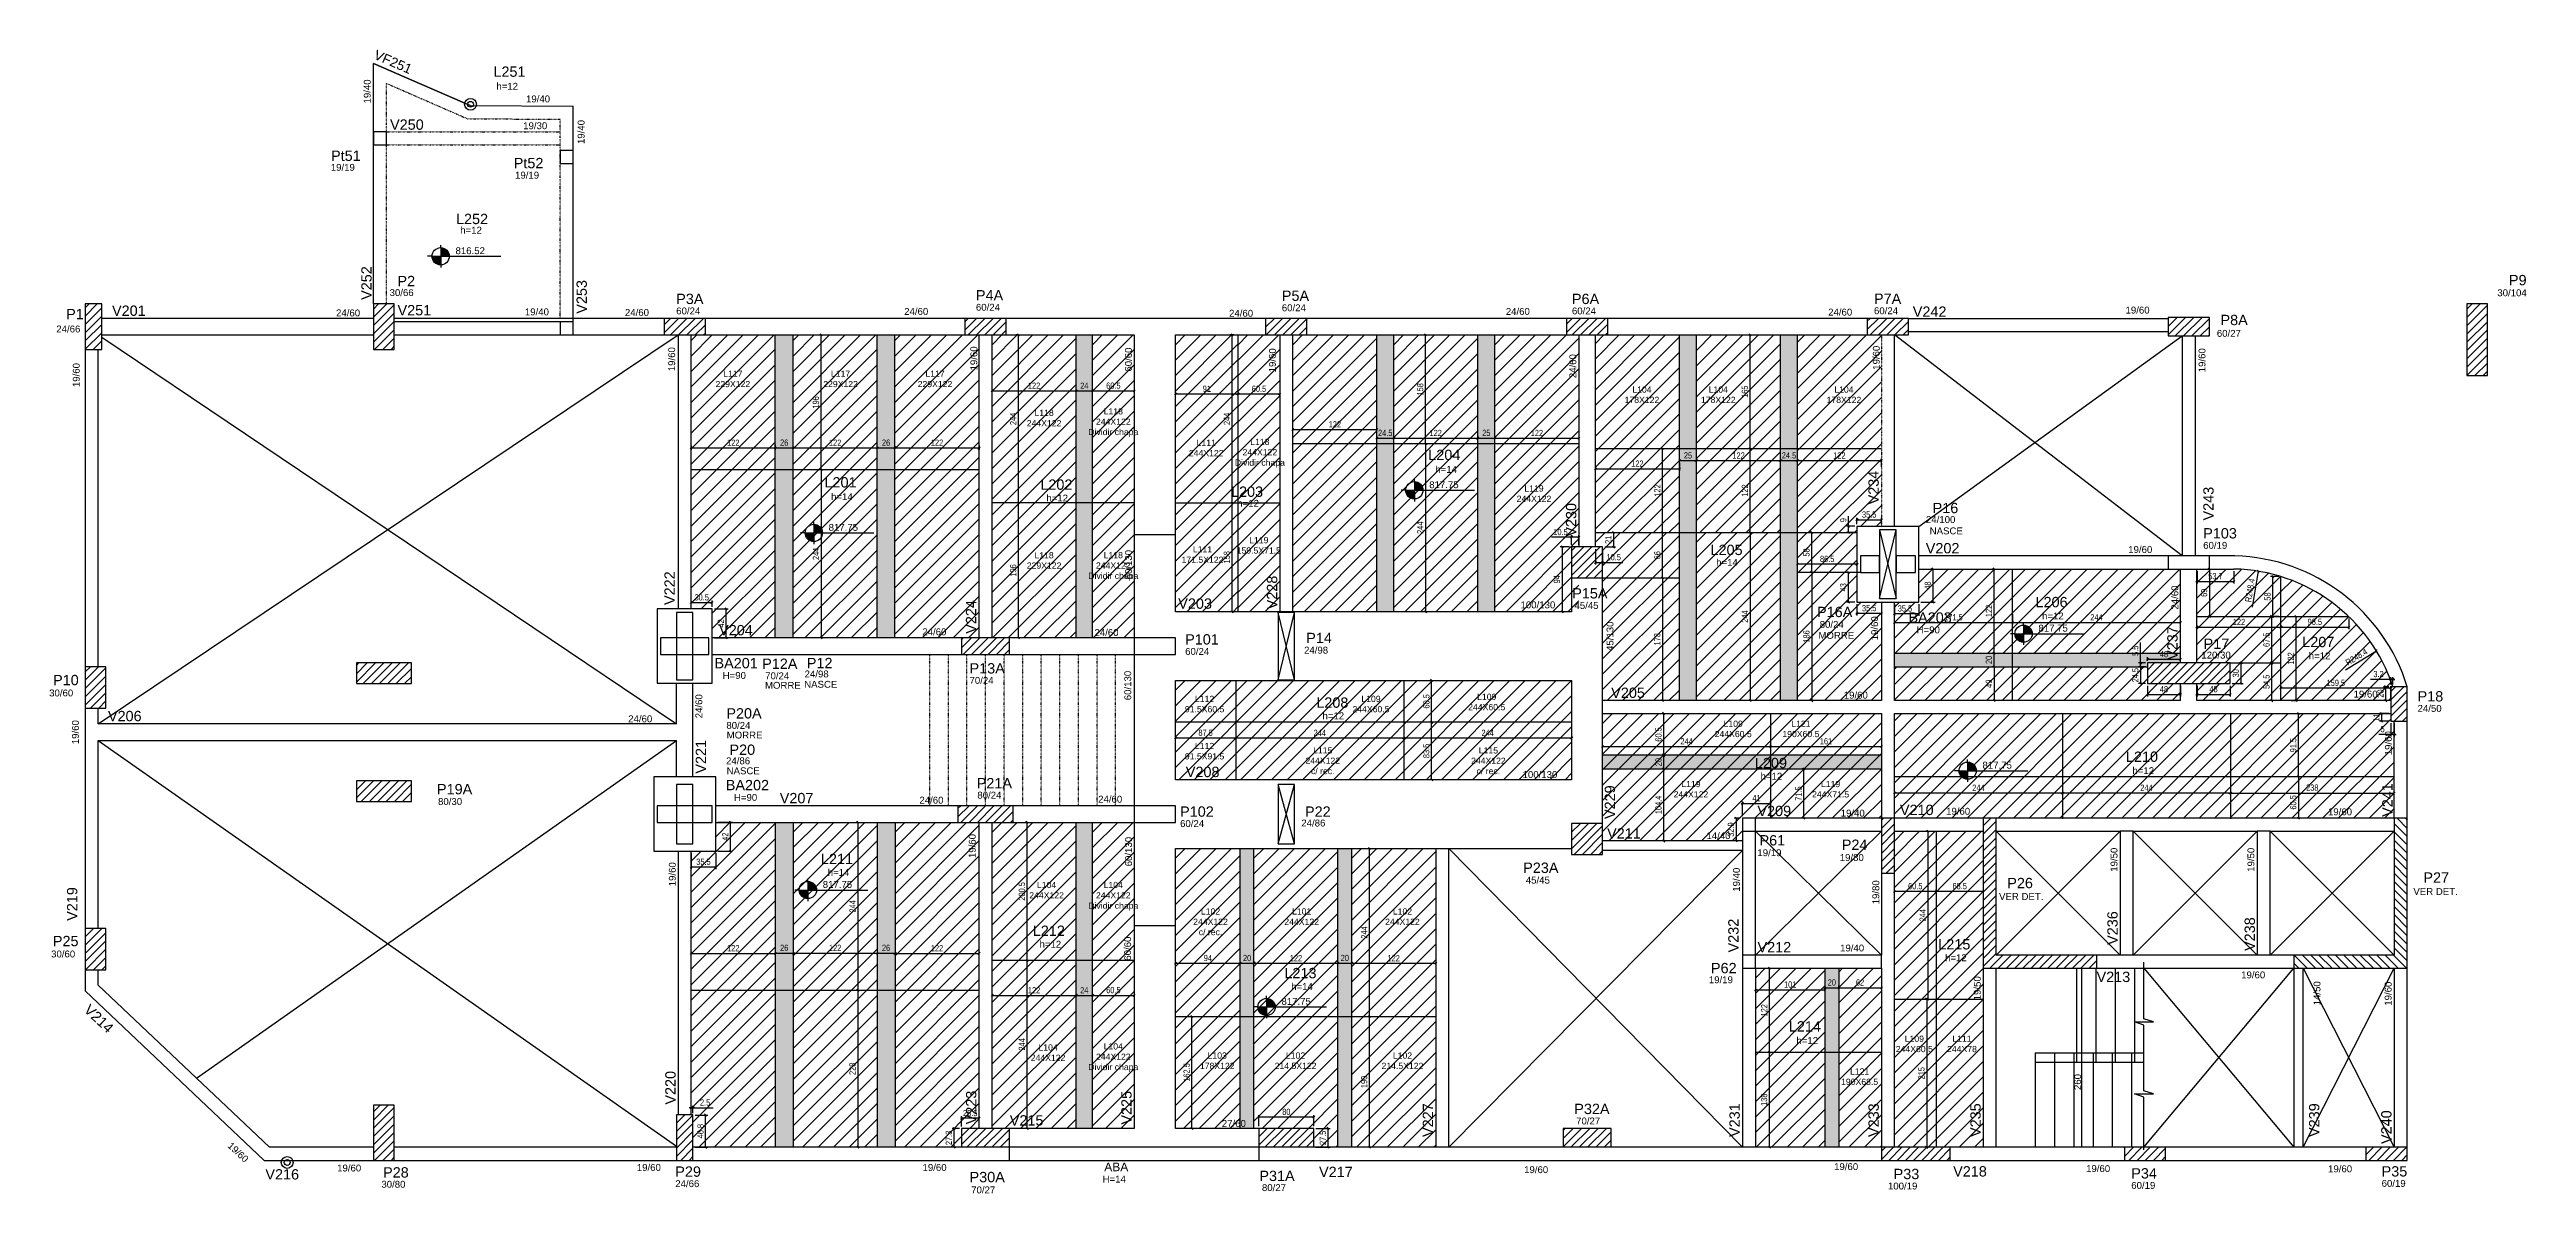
# Model space of a CAD drawing. Header units: millimetres. Extents: x 2698 to 6297, y 1634 to 3295.
import ezdxf

# ---------------------------------------------------------------- set-up
doc = ezdxf.new("R2010")
doc.units = ezdxf.units.MM
doc.linetypes.add('ESTILO_TQS_0004', pattern=[2, 0.5, -0.4, 0.1, -0.4, 0.1, -0.5])
for name, color, linetype in [('1', 1, 'Continuous'), ('2', 2, 'Continuous'), ('3', 3, 'Continuous'), ('4', 4, 'Continuous'), ('7', 7, 'Continuous'), ('9', 9, 'Continuous'), ('AUX00', 7, 'Continuous'), ('Painéis', 200, 'Continuous')]:
    doc.layers.add(name, color=color, linetype=linetype)
doc.layers.add('Hachura', color=251, linetype='Continuous', lineweight=9)
doc.layers.add('REAPROVEITAMENTO', color=251, linetype='Continuous', lineweight=9)
doc.styles.add('COTA TECNICA-50', font='techl___.ttf', dxfattribs={"height": 9})
doc.styles.get("Standard").update_dxf_attribs({"font": 'arial.ttf'})
doc.dimstyles.new('COTA PAINEL-50', dxfattribs={"dimtxt": 9, "dimasz": 3, "dimexe": 3, "dimexo": 3, "dimgap": 3, "dimtad": 1, "dimdec": 1, "dimzin": 12, "dimdsep": 46, "dimtxsty": 'COTA TECNICA-50', "dimblk1": 'OBLIQUE', "dimblk2": 'OBLIQUE', "dimsah": 1, "dimcen": 0.9, "dimclrd": 4, "dimclre": 4, "dimclrt": 240, "dimadec": 1, "dimazin": 3, "dimtfac": 1, "dimtdec": 1, "dimtmove": 0, "dimatfit": 3, "dimfxl": 1, "dimtolj": 1, "dimtzin": 12, "dimarcsym": 0})
pattern_1 = [(45, (-896.146, -309.534), (-11.22532, 11.22532), [])]

msp = doc.modelspace()

# ---------------------------------------------------------------- texts
at = {"layer": '2', "linetype": 'Continuous'}
msp.add_text('260', height=10, rotation=90, dxfattribs=at).set_placement((5649.51, 1783.75))
at = {"layer": '3', "linetype": 'Continuous'}
for s, rotation, p in [('19/40', 90, (3164.64, 3216.81)), ('19/40', 90, (3475.38, 3157.9)), ('19/60', 90, (3606.94, 2827.94)), ('19/60', 90, (4045.91, 2829.06)), ('60/60', 90, (4270.45, 2827.34)), ('19/60', 90, (4479.66, 2826.29)), ('24/60', 90, (4916.11, 2817.79)), ('19/60', 90, (5356.96, 2829.98)), ('19/60', 90, (5830.17, 2826.36)), ('19/60', 90, (2741.91, 2804.85)), ('60/130', 90, (4270.55, 2525.62)), ('24/60', 90, (5790.7, 2481.7)), ('45/130', 90, (4970.09, 2421.58)), ('19/60', 90, (5354.54, 2437.04)), ('60/130', 90, (4269.54, 2350)), ('24/60', 90, (3646.44, 2323.75)), ('19/60', 90, (2740.69, 2286.13)), ('19/60', 90, (6100.89, 2270.09)), ('19/60', 90, (4043.58, 2120.75)), ('60/130', 90, (4270.62, 2108.76)), ('19/50', 90, (5702.35, 2100.82)), ('19/50', 90, (5901.24, 2100.75)), ('19/60', 90, (3607.83, 2079.74)), ('19/40', 90, (5153.73, 2071.8)), ('19/80', 90, (5356.28, 2053.5)), ('60/60', 90, (4269.33, 1971.66)), ('19/50', 90, (5503.68, 1914.15)), ('14/50', 90, (5997.23, 1906.84)), ('19/60', 90, (6100.6, 1906.25)), ('19/60', 316.57243, (2955.95, 1701.74))]:
    msp.add_text(s, height=10, rotation=rotation, dxfattribs=at).set_placement(p)
for s, height, p in [('h=12', 10, (3347.23, 3236.79)), ('19/40', 10, (3390.29, 3218.45)), ('19/30', 10, (3386.21, 3179.47)), ('19/19', 10, (3106.68, 3119.07)), ('19/19', 10, (3374.36, 3107.67)), ('h=12', 10, (3294.79, 3027.77)), ('816.52', 10, (3287.91, 2997.94)), ('24/60', 10, (3114.34, 2907.57)), ('30/66', 10, (3192.12, 2937.06)), ('19/40', 10, (3388.68, 2909.13)), ('24/60', 10, (3534.01, 2908.22)), ('60/24', 10, (3608.51, 2910.48)), ('24/60', 10, (3939.72, 2909.71)), ('60/24', 10, (4043.94, 2915.78)), ('24/60', 10, (4411.69, 2907.07)), ('60/24', 10, (4488.35, 2915.03)), ('24/60', 10, (4813.72, 2909.71)), ('60/24', 10, (4909.82, 2910.45)), ('24/60', 10, (5282.04, 2908.73)), ('60/24', 10, (5348.63, 2910.75)), ('19/60', 10, (5714.07, 2911.66)), ('30/104', 10, (6254.21, 2936.8)), ('24/66', 10, (2707.91, 2884.21)), ('60/27', 10, (5846.73, 2877.92)), ('817.75', 10, (4702.48, 2658.05)), ('h=14', 10, (4711.32, 2680.29)), ('h=14', 10, (3833.56, 2640.64)), ('h=12', 10, (4146.25, 2638.67)), ('h=12', 10, (4423.53, 2631.01)), ('817.75', 10, (3829.95, 2596.08)), ('24/100', 10, (5424.14, 2607.42)), ('NASCE', 10, (5429.56, 2590.97)), ('h=14', 10, (5119.37, 2545.23)), ('19/60', 10, (5717.98, 2563.9)), ('60/19', 10, (5826.9, 2569.98)), ('100/130', 10, (4835.11, 2483.5)), ('45/45', 10, (4913.49, 2482.58)), ('24/60', 10, (3966.08, 2444.33)), ('24/60', 10, (4216.17, 2443.32)), ('MORRE', 10, (5267.89, 2439.23)), ('80/24', 10, (5269.76, 2455.16)), ('H=90', 10, (5410.6, 2447.17)), ('817.75', 10, (5587.51, 2449.69)), ('h=12', 10, (5592.74, 2467.33)), ('60/24', 10, (4347.87, 2415.91)), ('24/98', 10, (4520.6, 2417.73)), ('120/30', 10, (5824.2, 2410.53)), ('h=12', 10, (5980.24, 2409.36)), ('H=90', 10, (3676.02, 2380.96)), ('70/24', 10, (3737.75, 2380.47)), ('MORRE', 10, (3737.45, 2366.68)), ('NASCE', 10, (3794.44, 2368.12)), ('24/98', 10, (3795.05, 2383.14)), ('70/24', 10, (4034.64, 2373.82)), ('30/60', 10, (2697.56, 2355.54)), ('19/60', 10, (5304.73, 2352.36)), ('19/60', 10, (6045.35, 2353.86)), ('24/50', 10, (6138.33, 2333.15)), ('24/60', 10, (3538.77, 2317.99)), ('80/24', 10, (3681.37, 2308.44)), ('MORRE', 10, (3681.86, 2294.41)), ('h=12', 10, (4547.41, 2322.32)), ('24/86', 10, (3680.94, 2256.99)), ('NASCE', 10, (3681.77, 2242.45)), ('100/130', 10, (4838.09, 2237.01)), ('h=12', 10, (5183.86, 2234.63)), ('817.75', 10, (5506.24, 2250.65)), ('h=12', 10, (5724.1, 2242.72)), ('80/30', 10, (3262.53, 2197.89)), ('H=90', 10, (3692.4, 2203.79)), ('24/60', 10, (3961.84, 2199.8)), ('80/24', 10, (4046.02, 2207.06)), ('24/60', 10, (4221.53, 2201.24)), ('60/24', 10, (4340.55, 2165.79)), ('24/86', 10, (4516.63, 2166.61)), ('19/40', 10, (5300.24, 2181.03)), ('19/60', 10, (5453.37, 2183.7)), ('19/60', 10, (6008.15, 2182.9)), ('14/40', 10, (5105.26, 2148.27)), ('19/19', 10, (5179.26, 2123.48)), ('19/80', 10, (5298.9, 2116.5)), ('817.75', 10, (3821.41, 2077.37)), ('h=14', 10, (3828.58, 2094.9)), ('45/45', 10, (4842.77, 2083.59)), ('VER DET.', 10, (5530.35, 2059.9)), ('VER DET.', 10, (6132.27, 2067.14)), ('30/60', 10, (2700.38, 1976.41)), ('h=12', 10, (4136.35, 1990.64)), ('19/40', 10, (5299.37, 1985.07)), ('h=12', 10, (5451.87, 1970.92)), ('19/19', 10, (5108.71, 1938.93)), ('19/60', 10, (5882.08, 1945.96)), ('817.75', 10, (4487.76, 1907.51)), ('h=14', 10, (4501.93, 1929.15)), ('h=12', 10, (5235.89, 1850.69)), ('27/60', 10, (4401.15, 1730.18)), ('70/27', 10, (4915.89, 1733.83)), ('19/60', 10, (3115.93, 1665.48)), ('19/60', 10, (3551.28, 1666.27)), ('19/60', 10, (3966.4, 1666.27)), ('H=14', 10, (4227.98, 1649.41)), ('ABA', 12.5, (4230.34, 1665.83)), ('19/60', 10, (4840.37, 1663.09)), ('19/60', 10, (5290.66, 1667.5)), ('19/60', 10, (5656.77, 1664.65)), ('19/60', 10, (6008.32, 1664.32)), ('30/80', 10, (3180.18, 1641.87)), ('24/66', 10, (3607.17, 1642.79)), ('70/27', 10, (4037.06, 1633.68)), ('80/27', 10, (4459.45, 1636.98)), ('100/19', 10, (5368.92, 1639.32)), ('60/19', 10, (5722.38, 1640.25)), ('60/19', 10, (6086.11, 1643.14))]:
    msp.add_text(s, height=height, dxfattribs=at).set_placement(p)
at = {"layer": '4', "linetype": 'Continuous'}
for s, height, rotation, p in [('VF251', 14, 336.431, (3167.95, 3282.37)), ('V252', 15, 90, (3166, 2931.51)), ('V253', 15, 90, (3478.68, 2911.44)), ('V234', 15, 90, (5355.56, 2634.4)), ('V230', 15, 90, (4916.11, 2587.58)), ('V243', 15, 90, (5842.02, 2611.11)), ('V222', 15, 90, (3606.48, 2488.31)), ('V228', 15, 90, (4481.61, 2481.97)), ('V224', 15, 90, (4044.34, 2446.52)), ('V237', 15, 90, (5789.64, 2408.59)), ('V221', 15, 90, (3651.86, 2243.36)), ('V229', 15, 90, (4972.43, 2177.45)), ('V241', 15, 90, (6101.98, 2180.56)), ('V219', 15, 90, (2738.44, 2029.52)), ('V232', 15, 90, (5151.88, 1983.61)), ('V236', 15, 90, (5702.61, 1994.58)), ('V238', 15, 90, (5902.01, 1985.79)), ('V214', 15, 316.57243, (2746.8, 1898.72)), ('V220', 15, 90, (3607.61, 1762.58)), ('V223', 15, 90, (4044.49, 1733.91)), ('V225', 15, 90, (4270.11, 1733.58)), ('V227', 15, 90, (4708.11, 1715.58)), ('V231', 15, 90, (5153.61, 1715.58)), ('V233', 15, 90, (5355.61, 1715.58)), ('V235', 15, 90, (5503.61, 1715.58)), ('V239', 15, 90, (5995.61, 1715.58)), ('V240', 15, 90, (6100.51, 1705.38))]:
    msp.add_text(s, height=height, rotation=rotation, dxfattribs=at).set_placement(p)
for s, p in [('L251', (3342.97, 3255.58)), ('V250', (3192.79, 3178.64)), ('Pt51', (3107.07, 3133.41)), ('Pt52', (3372.47, 3122.77)), ('L252', (3288.6, 3041.57)), ('P2', (3203.54, 2951.41)), ('P9', (6271.09, 2952.77)), ('P1', (2722.2, 2903.5)), ('V201', (2788.86, 2908.33)), ('V251', (3203.66, 2909.07)), ('P3A', (3608.51, 2925.48)), ('P4A', (4043.94, 2930.78)), ('P5A', (4488.35, 2930.03)), ('P6A', (4909.82, 2925.45)), ('P7A', (5348.63, 2925.75)), ('V242', (5404.98, 2906.95)), ('P8A', (5852.03, 2894.85)), ('L204', (4701.08, 2698.88)), ('L201', (3823.94, 2659.01)), ('L202', (4137.5, 2655.67)), ('L203', (4414.51, 2645.43)), ('P16', (5433.8, 2621.72)), ('P103', (5826.9, 2584.98)), ('L205', (5111.16, 2560.85)), ('V202', (5423.86, 2563.33)), ('V203', (4337.86, 2482.86)), ('P15A', (4910.21, 2497.8)), ('P16A', (5265.88, 2470.72)), ('L206', (5583.29, 2485.06)), ('V204', (3670.86, 2444.33)), ('P14', (4523.8, 2432.9)), ('BA203', (5398.7, 2462.6)), ('BA201', (3664.12, 2396.39)), ('P12', (3798.29, 2396.49)), ('P101', (4347.87, 2430.91)), ('P17', (5827.47, 2424.5)), ('L207', (5970.79, 2427.09)), ('P10', (2703.21, 2371.8)), ('P12A', (3733.38, 2395.47)), ('P13A', (4034.64, 2388.82)), ('L208', (4538.45, 2339.06)), ('V205', (4966.86, 2353.33)), ('P18', (6138.33, 2348.15)), ('V206', (2782.92, 2319.51)), ('P20A', (3681.37, 2323.44)), ('P20', (3685.87, 2270.63)), ('L210', (5714.65, 2260.45)), ('BA202', (3680.5, 2219.22)), ('P21A', (4045.12, 2222.06)), ('V208', (4348.86, 2238.33)), ('L209', (5175.65, 2251.26)), ('P19A', (3260.94, 2213.36)), ('V207', (3758.94, 2200.33)), ('P102', (4340.55, 2180.79)), ('P22', (4522.02, 2180.68)), ('V209', (5179.3, 2181.71)), ('V210', (5386.33, 2183.19)), ('V211', (4960.88, 2149.09)), ('L211', (3818.76, 2111.9)), ('P61', (5182.33, 2138.99)), ('P24', (5301.86, 2132.58)), ('P23A', (4838.99, 2099.14)), ('P26', (5542.25, 2076.95)), ('P27', (6146.83, 2084.95)), ('L212', (4126.52, 2007.64)), ('P25', (2702.94, 1992.69)), ('V212', (5179.42, 1983.81)), ('L215', (5442.05, 1987.92)), ('L213', (4492.1, 1946.15)), ('P62', (5111.77, 1953.42)), ('V213', (5671.94, 1940.65)), ('L214', (5224.93, 1868.74)), ('P32A', (4913.22, 1748.83)), ('V215', (4093.11, 1732.19)), ('V216', (3011.67, 1653.81)), ('P28', (3182.66, 1656.65)), ('P29', (3607.17, 1657.79)), ('P30A', (4034.68, 1649.85)), ('P31A', (4455.73, 1651.57)), ('V217', (4542.41, 1657.26)), ('P33', (5377.16, 1654.32)), ('V218', (5463.62, 1658.16)), ('P34', (5722.38, 1655.25)), ('P35', (6086.11, 1658.14))]:
    msp.add_text(s, height=15, dxfattribs=at).set_placement(p)
at = {"layer": 'AUX00', "char_height": 9, "attachment_point": 1}
for s, width, heights, insert in [('\\pxqc;L117^J229X122', 123.1041, [0], (3629.26, 2828.77)), ('\\pxqc;L117^J229X122', 123.1041, [0], (3785.74, 2828.77)), ('\\pxqc;L117^J229X122', 123.1041, [0], (3922.94, 2828.77)), ('\\pxqc;L118^J244X122', 123.1041, [0], (4081.42, 2771.94)), ('\\pxqc;L118 ^J244X122^JDividir chapa', 144.989, [50.56], (4171.01, 2774.11)), ('\\pxqc;L104^J178X122', 123.1041, [0], (4949.96, 2805.74)), ('\\pxqc;L104^J178X122', 123.1041, [0], (5060.87, 2805.74)), ('\\pxqc;L104^J178X122', 123.1041, [0], (5243.43, 2805.74)), ('\\pxqc;L111^J244X122', 123.1041, [0], (4316.96, 2728.46)), ('\\pxqc;L118 ^J244X122^JDividir chapa', 144.989, [50.56], (4383.98, 2729.7)), ('\\pxqc;L119^J244X122', 123.1041, [0], (4793.15, 2662.15)), ('\\pxqc;L118^J229X122', 123.1041, [0], (4081.42, 2565.06)), ('\\pxqc;L118 ^J244X122^JDividir chapa', 144.989, [50.56], (4171.01, 2565.24)), ('\\pxqc;L111^J171.5X122', 123.1041, [0], (4311.52, 2573.59)), ('\\pxqc;L119 ^J159.5X71.5', 123.1041, [0], (4393.32, 2586.99)), ('\\pxqc;L112 ^J91.5X60.5', 123.1041, [0], (4314.57, 2356.49)), ('\\pxqc;L109 ^J244X60.5', 123.1041, [0], (4556.33, 2356.49)), ('\\pxqc;L109 ^J244X60.5', 123.1041, [0], (4724.46, 2359.43)), ('\\pxqc;L109 ^J244X60.5', 123.1041, [0], (5082.54, 2320.38)), ('\\pxqc;L121 ^J190X60.5', 123.1041, [24.23], (5180.9, 2320.38)), ('\\pxqc;L112 ^J91.5X91.5', 123.1041, [0], (4314.57, 2288)), ('\\pxqc;L115 ^J244X122^Jc/ rec.', 123.1041, [0], (4486.29, 2281.64)), ('\\pxqc;L115 ^J244X122^Jc/ rec.', 123.1041, [0], (4726.88, 2281.64)), ('\\pxqc;L119 ^J244X122', 123.1041, [0], (5021.14, 2232.77)), ('\\pxqc;L119 ^J244X71.5', 123.1041, [0], (5224.04, 2232.77)), ('\\pxqc;L104 ^J244X122', 123.1041, [24.23], (4085.02, 2086.11)), ('\\pxqc;L104 ^J244X122^JDividir chapa', 144.989, [50.56], (4171.01, 2086.11)), ('\\pxqc;L102 ^J244X122^Jc/ rec.', 123.1041, [42.35], (4323.23, 2047.72)), ('\\pxqc;L101 ^J244X122', 123.1041, [24.23], (4455.61, 2047.72)), ('\\pxqc;L102 ^J244X122', 123.1041, [24.23], (4602.05, 2047.72)), ('\\pxqc;L104 ^J244X122', 123.1041, [24.23], (4087.22, 1850.14)), ('\\pxqc;L104 ^J244X122^JDividir chapa', 144.989, [50.56], (4171.01, 1851.68)), ('\\pxqc;L103 ^J178X122', 123.1041, [24.23], (4332.95, 1838.33)), ('\\pxqc;L102 ^J214.5X122', 123.1041, [24.23], (4446.76, 1838.33)), ('\\pxqc;L102 ^J214.5X122', 123.1041, [24.23], (4602.05, 1838.33)), ('\\pxqc;L109 ^J244X60.5', 123.1041, [0], (5345.69, 1862.81)), ('\\pxqc;L111 ^J244X78', 123.1041, [0], (5414.87, 1862.81)), ('\\pxqc;L121 ^J190X68.5', 123.1041, [0], (5266.2, 1815.25))]:
    msp.add_mtext_dynamic_manual_height_columns(s, width=width, gutter_width=12.5, heights=heights, dxfattribs=dict(at, insert=insert))

# ---------------------------------------------------------------- blocks, each defined once
blk = doc.blocks.new('_Oblique')
at = {"color": 0, "linetype": 'ByBlock', "lineweight": -2}
blk.add_line((-0.5, -0.5), (0.5, 0.5), dxfattribs=at)
blk = doc.blocks.new('*D41')
at = {"layer": 'Defpoints', "color": 0, "transparency": 16777216}
for p in [(5413.9, 2540.6), (5413.9, 2492.6), (5434.3, 2492.6)]:
    blk.add_point(p, dxfattribs=at)
at = {"layer": 'Painéis', "color": 4, "lineweight": -2, "transparency": 16777216}
for p, q in [((5416.9, 2540.6), (5437.3, 2540.6)), ((5434.3, 2540.6), (5434.3, 2492.6)), ((5416.9, 2492.6), (5437.3, 2492.6))]:
    blk.add_line(p, q, dxfattribs=at)
at = {"layer": 'Painéis', "color": 4, "lineweight": -2, "transparency": 16777216, "xscale": 3, "yscale": 3, "zscale": 3}
for p, rotation in [((5434.3, 2540.6), 90), ((5434.3, 2492.6), 270)]:
    blk.add_blockref('_Oblique', p, dxfattribs=dict(at, rotation=rotation))
at = {"layer": 'Painéis', "color": 240, "transparency": 16777216, "insert": (5426.8, 2516.6), "char_height": 9, "attachment_point": 5, "rotation": 90, "style": 'COTA TECNICA-50'}
blk.add_mtext('\\A1;48', dxfattribs=at)
blk = doc.blocks.new('*D42')
at = {"layer": 'Defpoints', "color": 0, "transparency": 16777216}
for p in [(5378.4, 2492.6), (5413.9, 2492.6), (5378.4, 2475.6)]:
    blk.add_point(p, dxfattribs=at)
at = {"layer": 'Painéis', "color": 4, "lineweight": -2, "transparency": 16777216}
for p, q in [((5378.4, 2489.6), (5378.4, 2472.6)), ((5413.9, 2489.6), (5413.9, 2472.6)), ((5413.9, 2475.6), (5378.4, 2475.6))]:
    blk.add_line(p, q, dxfattribs=at)
at = {"layer": 'Painéis', "color": 4, "lineweight": -2, "transparency": 16777216, "xscale": 3, "yscale": 3, "zscale": 3, "rotation": 180}
blk.add_blockref('_Oblique', (5378.4, 2475.6), dxfattribs=at)
at = {"layer": 'Painéis', "color": 4, "lineweight": -2, "transparency": 16777216, "xscale": 3, "yscale": 3, "zscale": 3}
blk.add_blockref('_Oblique', (5413.9, 2475.6), dxfattribs=at)
at = {"layer": 'Painéis', "color": 240, "transparency": 16777216, "insert": (5393.6, 2483.3), "char_height": 9, "attachment_point": 5, "style": 'COTA TECNICA-50'}
blk.add_mtext('\\A1;35.5', dxfattribs=at)
blk = doc.blocks.new('*D43')
at = {"layer": 'Defpoints', "color": 0, "transparency": 16777216}
for p in [(5735.9, 2404.1), (5745.9, 2404.1), (5745.9, 2398.6)]:
    blk.add_point(p, dxfattribs=at)
at = {"layer": 'Painéis', "color": 4, "lineweight": -2, "transparency": 16777216}
for p, q in [((5735.9, 2404.1), (5735.9, 2433.7)), ((5742.9, 2404.1), (5732.9, 2404.1)), ((5742.9, 2398.6), (5732.9, 2398.6)), ((5735.9, 2398.6), (5735.9, 2404.1)), ((5735.9, 2398.6), (5735.9, 2395.6))]:
    blk.add_line(p, q, dxfattribs=at)
at = {"layer": 'Painéis', "color": 4, "lineweight": -2, "transparency": 16777216, "xscale": 3, "yscale": 3, "zscale": 3}
for p, rotation in [((5735.9, 2404.1), 270), ((5735.9, 2398.6), 90)]:
    blk.add_blockref('_Oblique', p, dxfattribs=dict(at, rotation=rotation))
at = {"layer": 'Painéis', "color": 240, "transparency": 16777216, "insert": (5728.3, 2421.9), "char_height": 9, "attachment_point": 5, "rotation": 90, "style": 'COTA TECNICA-50'}
blk.add_mtext('\\A1;5.5', dxfattribs=at)
blk = doc.blocks.new('*D44')
at = {"layer": 'Defpoints', "color": 0, "transparency": 16777216}
for p in [(5745.9, 2404.1), (5793.9, 2409.4), (5793.9, 2404.1)]:
    blk.add_point(p, dxfattribs=at)
at = {"layer": 'Painéis', "color": 4, "lineweight": -2, "transparency": 16777216}
for p, q in [((5745.9, 2407.1), (5745.9, 2412.4)), ((5793.9, 2407.1), (5793.9, 2412.4)), ((5745.9, 2409.4), (5793.9, 2409.4))]:
    blk.add_line(p, q, dxfattribs=at)
at = {"layer": 'Painéis', "color": 4, "lineweight": -2, "transparency": 16777216, "xscale": 3, "yscale": 3, "zscale": 3, "rotation": 180}
blk.add_blockref('_Oblique', (5745.9, 2409.4), dxfattribs=at)
at = {"layer": 'Painéis', "color": 4, "lineweight": -2, "transparency": 16777216, "xscale": 3, "yscale": 3, "zscale": 3}
blk.add_blockref('_Oblique', (5793.9, 2409.4), dxfattribs=at)
at = {"layer": 'Painéis', "color": 240, "transparency": 16777216, "insert": (5769.9, 2417), "char_height": 9, "attachment_point": 5, "style": 'COTA TECNICA-50'}
blk.add_mtext('\\A1;48', dxfattribs=at)
blk = doc.blocks.new('*D45')
at = {"layer": 'Defpoints', "color": 0, "transparency": 16777216}
for p in [(5745.9, 2398.6), (5735.9, 2374.1), (5745.9, 2374.1)]:
    blk.add_point(p, dxfattribs=at)
at = {"layer": 'Painéis', "color": 4, "lineweight": -2, "transparency": 16777216}
for p, q in [((5742.9, 2398.6), (5732.9, 2398.6)), ((5735.9, 2398.6), (5735.9, 2374.1)), ((5742.9, 2374.1), (5732.9, 2374.1))]:
    blk.add_line(p, q, dxfattribs=at)
at = {"layer": 'Painéis', "color": 4, "lineweight": -2, "transparency": 16777216, "xscale": 3, "yscale": 3, "zscale": 3}
for p, rotation in [((5735.9, 2398.6), 90), ((5735.9, 2374.1), 270)]:
    blk.add_blockref('_Oblique', p, dxfattribs=dict(at, rotation=rotation))
at = {"layer": 'Painéis', "color": 240, "transparency": 16777216, "insert": (5728.3, 2386.3), "char_height": 9, "attachment_point": 5, "rotation": 90, "style": 'COTA TECNICA-50'}
blk.add_mtext('\\A1;24.5', dxfattribs=at)
blk = doc.blocks.new('*D46')
at = {"layer": 'Defpoints', "color": 0, "transparency": 16777216}
for p in [(5745.9, 2374.1), (5793.9, 2374.1), (5793.9, 2358.4)]:
    blk.add_point(p, dxfattribs=at)
at = {"layer": 'Painéis', "color": 4, "lineweight": -2, "transparency": 16777216}
for p, q in [((5745.9, 2371.1), (5745.9, 2355.4)), ((5745.9, 2358.4), (5793.9, 2358.4)), ((5793.9, 2371.1), (5793.9, 2355.4))]:
    blk.add_line(p, q, dxfattribs=at)
at = {"layer": 'Painéis', "color": 4, "lineweight": -2, "transparency": 16777216, "xscale": 3, "yscale": 3, "zscale": 3, "rotation": 180}
blk.add_blockref('_Oblique', (5745.9, 2358.4), dxfattribs=at)
at = {"layer": 'Painéis', "color": 4, "lineweight": -2, "transparency": 16777216, "xscale": 3, "yscale": 3, "zscale": 3}
blk.add_blockref('_Oblique', (5793.9, 2358.4), dxfattribs=at)
at = {"layer": 'Painéis', "color": 240, "transparency": 16777216, "insert": (5769.9, 2366), "char_height": 9, "attachment_point": 5, "style": 'COTA TECNICA-50'}
blk.add_mtext('\\A1;48', dxfattribs=at)
blk = doc.blocks.new('*D47')
at = {"layer": 'Defpoints', "color": 0, "transparency": 16777216}
for p in [(5817.9, 2374.1), (5865.9, 2374.1), (5865.9, 2358.4)]:
    blk.add_point(p, dxfattribs=at)
at = {"layer": 'Painéis', "color": 4, "lineweight": -2, "transparency": 16777216}
for p, q in [((5817.9, 2371.1), (5817.9, 2355.4)), ((5817.9, 2358.4), (5865.9, 2358.4)), ((5865.9, 2371.1), (5865.9, 2355.4))]:
    blk.add_line(p, q, dxfattribs=at)
at = {"layer": 'Painéis', "color": 4, "lineweight": -2, "transparency": 16777216, "xscale": 3, "yscale": 3, "zscale": 3, "rotation": 180}
blk.add_blockref('_Oblique', (5817.9, 2358.4), dxfattribs=at)
at = {"layer": 'Painéis', "color": 4, "lineweight": -2, "transparency": 16777216, "xscale": 3, "yscale": 3, "zscale": 3}
blk.add_blockref('_Oblique', (5865.9, 2358.4), dxfattribs=at)
at = {"layer": 'Painéis', "color": 240, "transparency": 16777216, "insert": (5841.9, 2366), "char_height": 9, "attachment_point": 5, "style": 'COTA TECNICA-50'}
blk.add_mtext('\\A1;48', dxfattribs=at)
blk = doc.blocks.new('*D48')
at = {"layer": 'Defpoints', "color": 0, "transparency": 16777216}
for p in [(5865.9, 2404.1), (5882, 2404.1), (5865.9, 2374.1)]:
    blk.add_point(p, dxfattribs=at)
at = {"layer": 'Painéis', "color": 4, "lineweight": -2, "transparency": 16777216}
for p, q in [((5868.9, 2404.1), (5885, 2404.1)), ((5882, 2374.1), (5882, 2404.1)), ((5868.9, 2374.1), (5885, 2374.1))]:
    blk.add_line(p, q, dxfattribs=at)
at = {"layer": 'Painéis', "color": 4, "lineweight": -2, "transparency": 16777216, "xscale": 3, "yscale": 3, "zscale": 3}
for p, rotation in [((5882, 2404.1), 90), ((5882, 2374.1), 270)]:
    blk.add_blockref('_Oblique', p, dxfattribs=dict(at, rotation=rotation))
at = {"layer": 'Painéis', "color": 240, "transparency": 16777216, "insert": (5874.3, 2389.1), "char_height": 9, "attachment_point": 5, "rotation": 90, "style": 'COTA TECNICA-50'}
blk.add_mtext('\\A1;30', dxfattribs=at)
blk = doc.blocks.new('*D49')
at = {"layer": 'Defpoints', "color": 0, "transparency": 16777216}
for p in [(6092, 2369.6), (6099.4, 2369.6), (6099.4, 2349.6)]:
    blk.add_point(p, dxfattribs=at)
at = {"layer": 'Painéis', "color": 4, "lineweight": -2, "transparency": 16777216}
for p, q in [((6096.4, 2369.6), (6089, 2369.6)), ((6096.4, 2349.6), (6089, 2349.6)), ((6092, 2349.6), (6092, 2369.6))]:
    blk.add_line(p, q, dxfattribs=at)
at = {"layer": 'Painéis', "color": 4, "lineweight": -2, "transparency": 16777216, "xscale": 3, "yscale": 3, "zscale": 3}
for p, rotation in [((6092, 2369.6), 90), ((6092, 2349.6), 270)]:
    blk.add_blockref('_Oblique', p, dxfattribs=dict(at, rotation=rotation))
at = {"layer": 'Painéis', "color": 240, "transparency": 16777216, "insert": (6084.4, 2359.6), "char_height": 9, "attachment_point": 5, "rotation": 90, "style": 'COTA TECNICA-50'}
blk.add_mtext('\\A1;20', dxfattribs=at)
blk = doc.blocks.new('*D50')
at = {"layer": 'Defpoints', "color": 0, "transparency": 16777216}
for p in [(6099.4, 2380.3), (6099.4, 2369.6), (6102.5, 2369.6)]:
    blk.add_point(p, dxfattribs=at)
at = {"layer": 'Painéis', "color": 4, "lineweight": -2, "transparency": 16777216}
for p, q in [((6099.4, 2380.3), (6069.8, 2380.3)), ((6099.4, 2372.6), (6099.4, 2383.3)), ((6102.5, 2380.3), (6099.4, 2380.3)), ((6102.5, 2372.6), (6102.5, 2383.3)), ((6102.5, 2380.3), (6105.5, 2380.3))]:
    blk.add_line(p, q, dxfattribs=at)
at = {"layer": 'Painéis', "color": 4, "lineweight": -2, "transparency": 16777216, "xscale": 3, "yscale": 3, "zscale": 3}
blk.add_blockref('_Oblique', (6099.4, 2380.3), dxfattribs=at)
at = {"layer": 'Painéis', "color": 4, "lineweight": -2, "transparency": 16777216, "xscale": 3, "yscale": 3, "zscale": 3, "rotation": 180}
blk.add_blockref('_Oblique', (6102.5, 2380.3), dxfattribs=at)
at = {"layer": 'Painéis', "color": 240, "transparency": 16777216, "insert": (6081.6, 2388), "char_height": 9, "attachment_point": 5, "style": 'COTA TECNICA-50'}
blk.add_mtext('\\A1;3.2', dxfattribs=at)
blk = doc.blocks.new('*D51')
at = {"layer": 'Defpoints', "color": 0, "transparency": 16777216}
for p in [(5258.1, 2535.6), (5258.1, 2349.6), (5258.1, 2349.6)]:
    blk.add_point(p, dxfattribs=at)
at = {"layer": 'Painéis', "color": 4, "lineweight": -2, "transparency": 16777216}
blk.add_line((5258.1, 2535.6), (5258.1, 2349.6), dxfattribs=at)
at = {"layer": 'Painéis', "color": 4, "lineweight": -2, "transparency": 16777216, "xscale": 3, "yscale": 3, "zscale": 3}
for p, rotation in [((5258.1, 2535.6), 90), ((5258.1, 2349.6), 270)]:
    blk.add_blockref('_Oblique', p, dxfattribs=dict(at, rotation=rotation))
at = {"layer": 'Painéis', "color": 240, "transparency": 16777216, "insert": (5250.5, 2442.6), "char_height": 9, "attachment_point": 5, "rotation": 90, "style": 'COTA TECNICA-50'}
blk.add_mtext('\\A1;186', dxfattribs=at)
blk = doc.blocks.new('*D52')
at = {"layer": 'Defpoints', "color": 0, "transparency": 16777216}
for p in [(5041.4, 2527.6), (5041.4, 2349.6), (5041.4, 2349.6)]:
    blk.add_point(p, dxfattribs=at)
at = {"layer": 'Painéis', "color": 4, "lineweight": -2, "transparency": 16777216}
blk.add_line((5041.4, 2527.6), (5041.4, 2349.6), dxfattribs=at)
at = {"layer": 'Painéis', "color": 4, "lineweight": -2, "transparency": 16777216, "xscale": 3, "yscale": 3, "zscale": 3}
for p, rotation in [((5041.4, 2527.6), 90), ((5041.4, 2349.6), 270)]:
    blk.add_blockref('_Oblique', p, dxfattribs=dict(at, rotation=rotation))
at = {"layer": 'Painéis', "color": 240, "transparency": 16777216, "insert": (5033.8, 2438.6), "char_height": 9, "attachment_point": 5, "rotation": 90, "style": 'COTA TECNICA-50'}
blk.add_mtext('\\A1;178', dxfattribs=at)
blk = doc.blocks.new('*D53')
at = {"layer": 'Defpoints', "color": 0, "transparency": 16777216}
for p in [(5524.3, 2398.6), (5523.1, 2349.6), (5524.3, 2349.6)]:
    blk.add_point(p, dxfattribs=at)
at = {"layer": 'Painéis', "color": 4, "lineweight": -2, "transparency": 16777216}
for p, q in [((5521.3, 2398.6), (5520.1, 2398.6)), ((5523.1, 2398.6), (5523.1, 2349.6)), ((5521.3, 2349.6), (5520.1, 2349.6))]:
    blk.add_line(p, q, dxfattribs=at)
at = {"layer": 'Painéis', "color": 4, "lineweight": -2, "transparency": 16777216, "xscale": 3, "yscale": 3, "zscale": 3}
for p, rotation in [((5523.1, 2398.6), 90), ((5523.1, 2349.6), 270)]:
    blk.add_blockref('_Oblique', p, dxfattribs=dict(at, rotation=rotation))
at = {"layer": 'Painéis', "color": 240, "transparency": 16777216, "insert": (5515.5, 2374.1), "char_height": 9, "attachment_point": 5, "rotation": 90, "style": 'COTA TECNICA-50'}
blk.add_mtext('\\A1;49', dxfattribs=at)
blk = doc.blocks.new('*D54')
at = {"layer": 'Defpoints', "color": 0, "transparency": 16777216}
for p in [(5523.1, 2418.6), (5523.1, 2418.6), (5523.1, 2398.6)]:
    blk.add_point(p, dxfattribs=at)
at = {"layer": 'Painéis', "color": 4, "lineweight": -2, "transparency": 16777216}
blk.add_line((5523.1, 2398.6), (5523.1, 2418.6), dxfattribs=at)
at = {"layer": 'Painéis', "color": 4, "lineweight": -2, "transparency": 16777216, "xscale": 3, "yscale": 3, "zscale": 3}
for p, rotation in [((5523.1, 2418.6), 90), ((5523.1, 2398.6), 270)]:
    blk.add_blockref('_Oblique', p, dxfattribs=dict(at, rotation=rotation))
at = {"layer": 'Painéis', "color": 240, "transparency": 16777216, "insert": (5515.5, 2408.6), "char_height": 9, "attachment_point": 5, "rotation": 90, "style": 'COTA TECNICA-50'}
blk.add_mtext('\\A1;20', dxfattribs=at)
blk = doc.blocks.new('*D55')
at = {"layer": 'Defpoints', "color": 0, "transparency": 16777216}
for p in [(5523.1, 2540.6), (5523.1, 2540.6), (5523.1, 2418.6)]:
    blk.add_point(p, dxfattribs=at)
at = {"layer": 'Painéis', "color": 4, "lineweight": -2, "transparency": 16777216}
blk.add_line((5523.1, 2418.6), (5523.1, 2540.6), dxfattribs=at)
at = {"layer": 'Painéis', "color": 4, "lineweight": -2, "transparency": 16777216, "xscale": 3, "yscale": 3, "zscale": 3}
for p, rotation in [((5523.1, 2540.6), 90), ((5523.1, 2418.6), 270)]:
    blk.add_blockref('_Oblique', p, dxfattribs=dict(at, rotation=rotation))
at = {"layer": 'Painéis', "color": 240, "transparency": 16777216, "insert": (5515.6, 2479.6), "char_height": 9, "attachment_point": 5, "rotation": 90, "style": 'COTA TECNICA-50'}
blk.add_mtext('\\A1;122', dxfattribs=at)
blk = doc.blocks.new('*D56')
at = {"layer": 'Defpoints', "color": 0, "transparency": 16777216}
for p in [(5378.4, 2462.9), (5549.9, 2478), (5549.9, 2462.9)]:
    blk.add_point(p, dxfattribs=at)
at = {"layer": 'Painéis', "color": 4, "lineweight": -2, "transparency": 16777216}
for p, q in [((5378.4, 2462.9), (5549.9, 2462.9)), ((5549.9, 2475), (5549.9, 2459.9))]:
    blk.add_line(p, q, dxfattribs=at)
at = {"layer": 'Painéis', "color": 4, "lineweight": -2, "transparency": 16777216, "xscale": 3, "yscale": 3, "zscale": 3, "rotation": 180}
blk.add_blockref('_Oblique', (5378.4, 2462.9), dxfattribs=at)
at = {"layer": 'Painéis', "color": 4, "lineweight": -2, "transparency": 16777216, "xscale": 3, "yscale": 3, "zscale": 3}
blk.add_blockref('_Oblique', (5549.9, 2462.9), dxfattribs=at)
at = {"layer": 'Painéis', "color": 240, "transparency": 16777216, "insert": (5464.1, 2470.5), "char_height": 9, "attachment_point": 5, "style": 'COTA TECNICA-50'}
blk.add_mtext('\\A1;171.5', dxfattribs=at)
blk = doc.blocks.new('*D57')
at = {"layer": 'Defpoints', "color": 0, "transparency": 16777216}
for p in [(5549.9, 2462.9), (5793.9, 2462.9), (5793.9, 2462.9)]:
    blk.add_point(p, dxfattribs=at)
at = {"layer": 'Painéis', "color": 4, "lineweight": -2, "transparency": 16777216}
blk.add_line((5549.9, 2462.9), (5793.9, 2462.9), dxfattribs=at)
at = {"layer": 'Painéis', "color": 4, "lineweight": -2, "transparency": 16777216, "xscale": 3, "yscale": 3, "zscale": 3, "rotation": 180}
blk.add_blockref('_Oblique', (5549.9, 2462.9), dxfattribs=at)
at = {"layer": 'Painéis', "color": 4, "lineweight": -2, "transparency": 16777216, "xscale": 3, "yscale": 3, "zscale": 3}
blk.add_blockref('_Oblique', (5793.9, 2462.9), dxfattribs=at)
at = {"layer": 'Painéis', "color": 240, "transparency": 16777216, "insert": (5671.9, 2470.5), "char_height": 9, "attachment_point": 5, "style": 'COTA TECNICA-50'}
blk.add_mtext('\\A1;244', dxfattribs=at)
blk = doc.blocks.new('*D58')
at = {"layer": 'Defpoints', "color": 0, "transparency": 16777216}
for p in [(5926.4, 2404.1), (5926.4, 2404.1), (5926.4, 2349.6)]:
    blk.add_point(p, dxfattribs=at)
at = {"layer": 'Painéis', "color": 4, "lineweight": -2, "transparency": 16777216}
blk.add_line((5926.4, 2349.6), (5926.4, 2404.1), dxfattribs=at)
at = {"layer": 'Painéis', "color": 4, "lineweight": -2, "transparency": 16777216, "xscale": 3, "yscale": 3, "zscale": 3}
for p, rotation in [((5926.4, 2404.1), 90), ((5926.4, 2349.6), 270)]:
    blk.add_blockref('_Oblique', p, dxfattribs=dict(at, rotation=rotation))
at = {"layer": 'Painéis', "color": 240, "transparency": 16777216, "insert": (5918.8, 2376.8), "char_height": 9, "attachment_point": 5, "rotation": 90, "style": 'COTA TECNICA-50'}
blk.add_mtext('\\A1;54.5', dxfattribs=at)
blk = doc.blocks.new('*D59')
at = {"layer": 'Defpoints', "color": 0, "transparency": 16777216}
for p in [(5926.4, 2471.6), (5926.4, 2471.6), (5926.4, 2404.1)]:
    blk.add_point(p, dxfattribs=at)
at = {"layer": 'Painéis', "color": 4, "lineweight": -2, "transparency": 16777216}
blk.add_line((5926.4, 2404.1), (5926.4, 2471.6), dxfattribs=at)
at = {"layer": 'Painéis', "color": 4, "lineweight": -2, "transparency": 16777216, "xscale": 3, "yscale": 3, "zscale": 3}
for p, rotation in [((5926.4, 2471.6), 90), ((5926.4, 2404.1), 270)]:
    blk.add_blockref('_Oblique', p, dxfattribs=dict(at, rotation=rotation))
at = {"layer": 'Painéis', "color": 240, "transparency": 16777216, "insert": (5918.8, 2437.8), "char_height": 9, "attachment_point": 5, "rotation": 90, "style": 'COTA TECNICA-50'}
blk.add_mtext('\\A1;67.5', dxfattribs=at)
blk = doc.blocks.new('*D60')
at = {"layer": 'Defpoints', "color": 0, "transparency": 16777216}
for p in [(5835.9, 2540.6), (5835.9, 2471.6), (5835.9, 2471.6)]:
    blk.add_point(p, dxfattribs=at)
at = {"layer": 'Painéis', "color": 4, "lineweight": -2, "transparency": 16777216}
blk.add_line((5835.9, 2540.6), (5835.9, 2471.6), dxfattribs=at)
at = {"layer": 'Painéis', "color": 4, "lineweight": -2, "transparency": 16777216, "xscale": 3, "yscale": 3, "zscale": 3}
for p, rotation in [((5835.9, 2540.6), 90), ((5835.9, 2471.6), 270)]:
    blk.add_blockref('_Oblique', p, dxfattribs=dict(at, rotation=rotation))
at = {"layer": 'Painéis', "color": 240, "transparency": 16777216, "insert": (5828.2, 2506.1), "char_height": 9, "attachment_point": 5, "rotation": 90, "style": 'COTA TECNICA-50'}
blk.add_mtext('\\A1;69', dxfattribs=at)
blk = doc.blocks.new('*D61')
at = {"layer": 'Defpoints', "color": 0, "transparency": 16777216}
for p in [(5927.9, 2529.6), (5939.9, 2529.6), (5939.9, 2471.6)]:
    blk.add_point(p, dxfattribs=at)
at = {"layer": 'Painéis', "color": 4, "lineweight": -2, "transparency": 16777216}
for p, q in [((5936.9, 2529.6), (5924.9, 2529.6)), ((5927.9, 2471.6), (5927.9, 2529.6)), ((5936.9, 2471.6), (5924.9, 2471.6))]:
    blk.add_line(p, q, dxfattribs=at)
at = {"layer": 'Painéis', "color": 4, "lineweight": -2, "transparency": 16777216, "xscale": 3, "yscale": 3, "zscale": 3}
for p, rotation in [((5927.9, 2529.6), 90), ((5927.9, 2471.6), 270)]:
    blk.add_blockref('_Oblique', p, dxfattribs=dict(at, rotation=rotation))
at = {"layer": 'Painéis', "color": 240, "transparency": 16777216, "insert": (5920.3, 2500.6), "char_height": 9, "attachment_point": 5, "rotation": 90, "style": 'COTA TECNICA-50'}
blk.add_mtext('\\A1;58', dxfattribs=at)
blk = doc.blocks.new('*D62')
at = {"layer": 'Defpoints', "color": 0, "transparency": 16777216}
for p in [(5817.9, 2540.6), (5871.5, 2540.6), (5871.5, 2522.4)]:
    blk.add_point(p, dxfattribs=at)
at = {"layer": 'Painéis', "color": 4, "lineweight": -2, "transparency": 16777216}
for p, q in [((5817.9, 2537.6), (5817.9, 2519.4)), ((5817.9, 2522.4), (5871.5, 2522.4)), ((5871.5, 2537.6), (5871.5, 2519.4))]:
    blk.add_line(p, q, dxfattribs=at)
at = {"layer": 'Painéis', "color": 4, "lineweight": -2, "transparency": 16777216, "xscale": 3, "yscale": 3, "zscale": 3, "rotation": 180}
blk.add_blockref('_Oblique', (5817.9, 2522.4), dxfattribs=at)
at = {"layer": 'Painéis', "color": 4, "lineweight": -2, "transparency": 16777216, "xscale": 3, "yscale": 3, "zscale": 3}
blk.add_blockref('_Oblique', (5871.5, 2522.4), dxfattribs=at)
at = {"layer": 'Painéis', "color": 240, "transparency": 16777216, "insert": (5844.7, 2530.1), "char_height": 9, "attachment_point": 5, "style": 'COTA TECNICA-50'}
blk.add_mtext('\\A1;53.7', dxfattribs=at)
blk = doc.blocks.new('*D63')
at = {"layer": 'Defpoints', "color": 0, "transparency": 16777216}
for p in [(5907.1, 2537.3), (5866.5, 2292.3)]:
    blk.add_point(p, dxfattribs=at)
at = {"layer": 'Painéis', "color": 4, "lineweight": -2, "transparency": 16777216}
blk.add_line((5898.5, 2485.3), (5907.1, 2537.3), dxfattribs=at)
at = {"layer": 'Painéis', "color": 4, "lineweight": -2, "transparency": 16777216, "xscale": 3, "yscale": 3, "zscale": 3, "rotation": 80.57860797562478}
blk.add_blockref('_Oblique', (5907.1, 2537.3), dxfattribs=at)
at = {"layer": 'Painéis', "color": 240, "transparency": 16777216, "insert": (5894.9, 2509.6), "char_height": 9, "attachment_point": 5, "rotation": 80.5786, "style": 'COTA TECNICA-50'}
blk.add_mtext('\\A1;R248.4', dxfattribs=at)
blk = doc.blocks.new('*D64')
at = {"layer": 'Defpoints', "color": 0, "transparency": 16777216}
for p in [(5951.6, 2471.6), (5951.6, 2349.6), (5961.6, 2349.6)]:
    blk.add_point(p, dxfattribs=at)
at = {"layer": 'Painéis', "color": 4, "lineweight": -2, "transparency": 16777216}
for p, q in [((5954.6, 2471.6), (5964.6, 2471.6)), ((5961.6, 2471.6), (5961.6, 2349.6)), ((5954.6, 2349.6), (5964.6, 2349.6))]:
    blk.add_line(p, q, dxfattribs=at)
at = {"layer": 'Painéis', "color": 4, "lineweight": -2, "transparency": 16777216, "xscale": 3, "yscale": 3, "zscale": 3}
for p, rotation in [((5961.6, 2471.6), 90), ((5961.6, 2349.6), 270)]:
    blk.add_blockref('_Oblique', p, dxfattribs=dict(at, rotation=rotation))
at = {"layer": 'Painéis', "color": 240, "transparency": 16777216, "insert": (5954.1, 2410.6), "char_height": 9, "attachment_point": 5, "rotation": 90, "style": 'COTA TECNICA-50'}
blk.add_mtext('\\A1;122', dxfattribs=at)
blk = doc.blocks.new('*D65')
at = {"layer": 'Defpoints', "color": 0, "transparency": 16777216}
for p in [(5939.9, 2367.6), (5939.9, 2349.6), (6099.4, 2349.6)]:
    blk.add_point(p, dxfattribs=at)
at = {"layer": 'Painéis', "color": 4, "lineweight": -2, "transparency": 16777216}
for p, q in [((5939.9, 2352.6), (5939.9, 2370.6)), ((6099.4, 2367.6), (5939.9, 2367.6)), ((6099.4, 2352.6), (6099.4, 2370.6))]:
    blk.add_line(p, q, dxfattribs=at)
at = {"layer": 'Painéis', "color": 4, "lineweight": -2, "transparency": 16777216, "xscale": 3, "yscale": 3, "zscale": 3, "rotation": 180}
blk.add_blockref('_Oblique', (5939.9, 2367.6), dxfattribs=at)
at = {"layer": 'Painéis', "color": 4, "lineweight": -2, "transparency": 16777216, "xscale": 3, "yscale": 3, "zscale": 3}
blk.add_blockref('_Oblique', (6099.4, 2367.6), dxfattribs=at)
at = {"layer": 'Painéis', "color": 240, "transparency": 16777216, "insert": (6019.6, 2375.2), "char_height": 9, "attachment_point": 5, "style": 'COTA TECNICA-50'}
blk.add_mtext('\\A1;159.5', dxfattribs=at)
blk = doc.blocks.new('*D66')
at = {"layer": 'Defpoints', "color": 0, "transparency": 16777216}
for p in [(5817.9, 2456.2), (5939.9, 2456.2), (5939.9, 2456.2)]:
    blk.add_point(p, dxfattribs=at)
at = {"layer": 'Painéis', "color": 4, "lineweight": -2, "transparency": 16777216}
blk.add_line((5817.9, 2456.2), (5939.9, 2456.2), dxfattribs=at)
at = {"layer": 'Painéis', "color": 4, "lineweight": -2, "transparency": 16777216, "xscale": 3, "yscale": 3, "zscale": 3, "rotation": 180}
blk.add_blockref('_Oblique', (5817.9, 2456.2), dxfattribs=at)
at = {"layer": 'Painéis', "color": 4, "lineweight": -2, "transparency": 16777216, "xscale": 3, "yscale": 3, "zscale": 3}
blk.add_blockref('_Oblique', (5939.9, 2456.2), dxfattribs=at)
at = {"layer": 'Painéis', "color": 240, "transparency": 16777216, "insert": (5878.9, 2463.7), "char_height": 9, "attachment_point": 5, "style": 'COTA TECNICA-50'}
blk.add_mtext('\\A1;122', dxfattribs=at)
blk = doc.blocks.new('*D67')
at = {"layer": 'Defpoints', "color": 0, "transparency": 16777216}
for p in [(5939.9, 2456.2), (6038.3, 2471.6), (6038.3, 2456.2)]:
    blk.add_point(p, dxfattribs=at)
at = {"layer": 'Painéis', "color": 4, "lineweight": -2, "transparency": 16777216}
for p, q in [((5939.9, 2456.2), (6038.3, 2456.2)), ((6038.3, 2468.6), (6038.3, 2453.2))]:
    blk.add_line(p, q, dxfattribs=at)
at = {"layer": 'Painéis', "color": 4, "lineweight": -2, "transparency": 16777216, "xscale": 3, "yscale": 3, "zscale": 3, "rotation": 180}
blk.add_blockref('_Oblique', (5939.9, 2456.2), dxfattribs=at)
at = {"layer": 'Painéis', "color": 4, "lineweight": -2, "transparency": 16777216, "xscale": 3, "yscale": 3, "zscale": 3}
blk.add_blockref('_Oblique', (6038.3, 2456.2), dxfattribs=at)
at = {"layer": 'Painéis', "color": 240, "transparency": 16777216, "insert": (5989.1, 2463.8), "char_height": 9, "attachment_point": 5, "style": 'COTA TECNICA-50'}
blk.add_mtext('\\A1;98.5', dxfattribs=at)
blk = doc.blocks.new('*D68')
at = {"layer": 'Defpoints', "color": 0, "transparency": 16777216}
for p in [(6078.6, 2421.6), (5866.5, 2292.3)]:
    blk.add_point(p, dxfattribs=at)
at = {"layer": 'Painéis', "color": 4, "lineweight": -2, "transparency": 16777216}
blk.add_line((6033.6, 2394.1), (6078.6, 2421.6), dxfattribs=at)
at = {"layer": 'Painéis', "color": 4, "lineweight": -2, "transparency": 16777216, "xscale": 3, "yscale": 3, "zscale": 3, "rotation": 31.36949627001238}
blk.add_blockref('_Oblique', (6078.6, 2421.6), dxfattribs=at)
at = {"layer": 'Painéis', "color": 240, "transparency": 16777216, "insert": (6049.6, 2412.8), "char_height": 9, "attachment_point": 5, "rotation": 31.3695, "style": 'COTA TECNICA-50'}
blk.add_mtext('\\A1;R248.4', dxfattribs=at)
blk = doc.blocks.new('*D69')
at = {"layer": 'Defpoints', "color": 0, "transparency": 16777216}
for p in [(6099.4, 2319.6), (6104.4, 2319.6), (6099.4, 2300.4)]:
    blk.add_point(p, dxfattribs=at)
at = {"layer": 'Painéis', "color": 4, "lineweight": -2, "transparency": 16777216}
for p, q in [((6099.4, 2316.6), (6099.4, 2297.4)), ((6104.4, 2316.6), (6104.4, 2297.4)), ((6099.4, 2300.4), (6081.9, 2300.4)), ((6104.4, 2300.4), (6099.4, 2300.4)), ((6104.4, 2300.4), (6107.4, 2300.4))]:
    blk.add_line(p, q, dxfattribs=at)
at = {"layer": 'Painéis', "color": 4, "lineweight": -2, "transparency": 16777216, "xscale": 3, "yscale": 3, "zscale": 3}
blk.add_blockref('_Oblique', (6099.4, 2300.4), dxfattribs=at)
at = {"layer": 'Painéis', "color": 4, "lineweight": -2, "transparency": 16777216, "xscale": 3, "yscale": 3, "zscale": 3, "rotation": 180}
blk.add_blockref('_Oblique', (6104.4, 2300.4), dxfattribs=at)
at = {"layer": 'Painéis', "color": 240, "transparency": 16777216, "insert": (6087.6, 2308), "char_height": 9, "attachment_point": 5, "style": 'COTA TECNICA-50'}
blk.add_mtext('\\A1;5', dxfattribs=at)
blk = doc.blocks.new('*D70')
at = {"layer": 'Defpoints', "color": 0, "transparency": 16777216}
for p in [(6086, 2319.6), (6099.4, 2330.6), (6099.4, 2319.6)]:
    blk.add_point(p, dxfattribs=at)
at = {"layer": 'Painéis', "color": 4, "lineweight": -2, "transparency": 16777216}
for p, q in [((6096.4, 2330.6), (6083, 2330.6)), ((6096.4, 2319.6), (6083, 2319.6)), ((6086, 2330.6), (6086, 2319.6))]:
    blk.add_line(p, q, dxfattribs=at)
at = {"layer": 'Painéis', "color": 4, "lineweight": -2, "transparency": 16777216, "xscale": 3, "yscale": 3, "zscale": 3}
for p, rotation in [((6086, 2330.6), 90), ((6086, 2319.6), 270)]:
    blk.add_blockref('_Oblique', p, dxfattribs=dict(at, rotation=rotation))
at = {"layer": 'Painéis', "color": 240, "transparency": 16777216, "insert": (6078.5, 2325.1), "char_height": 9, "attachment_point": 5, "rotation": 90, "style": 'COTA TECNICA-50'}
blk.add_mtext('\\A1;11', dxfattribs=at)
blk = doc.blocks.new('*D71')
at = {"layer": 'Defpoints', "color": 0, "transparency": 16777216}
for p in [(5965.3, 2330.6), (5965.3, 2330.6), (5965.3, 2239.1)]:
    blk.add_point(p, dxfattribs=at)
at = {"layer": 'Painéis', "color": 4, "lineweight": -2, "transparency": 16777216}
blk.add_line((5965.3, 2239.1), (5965.3, 2330.6), dxfattribs=at)
at = {"layer": 'Painéis', "color": 4, "lineweight": -2, "transparency": 16777216, "xscale": 3, "yscale": 3, "zscale": 3}
for p, rotation in [((5965.3, 2330.6), 90), ((5965.3, 2239.1), 270)]:
    blk.add_blockref('_Oblique', p, dxfattribs=dict(at, rotation=rotation))
at = {"layer": 'Painéis', "color": 240, "transparency": 16777216, "insert": (5957.7, 2284.8), "char_height": 9, "attachment_point": 5, "rotation": 90, "style": 'COTA TECNICA-50'}
blk.add_mtext('\\A1;91.5', dxfattribs=at)
blk = doc.blocks.new('*D72')
at = {"layer": 'Defpoints', "color": 0, "transparency": 16777216}
for p in [(5622.4, 2215.2), (5622.4, 2215.2), (5866.4, 2215.2)]:
    blk.add_point(p, dxfattribs=at)
at = {"layer": 'Painéis', "color": 4, "lineweight": -2, "transparency": 16777216}
blk.add_line((5866.4, 2215.2), (5622.4, 2215.2), dxfattribs=at)
at = {"layer": 'Painéis', "color": 4, "lineweight": -2, "transparency": 16777216, "xscale": 3, "yscale": 3, "zscale": 3, "rotation": 180}
blk.add_blockref('_Oblique', (5622.4, 2215.2), dxfattribs=at)
at = {"layer": 'Painéis', "color": 4, "lineweight": -2, "transparency": 16777216, "xscale": 3, "yscale": 3, "zscale": 3}
blk.add_blockref('_Oblique', (5866.4, 2215.2), dxfattribs=at)
at = {"layer": 'Painéis', "color": 240, "transparency": 16777216, "insert": (5744.4, 2222.8), "char_height": 9, "attachment_point": 5, "style": 'COTA TECNICA-50'}
blk.add_mtext('\\A1;244', dxfattribs=at)
blk = doc.blocks.new('*D73')
at = {"layer": 'Defpoints', "color": 0, "transparency": 16777216}
for p in [(5378.4, 2215.2), (5378.4, 2215.2), (5622.4, 2215.2)]:
    blk.add_point(p, dxfattribs=at)
at = {"layer": 'Painéis', "color": 4, "lineweight": -2, "transparency": 16777216}
blk.add_line((5622.4, 2215.2), (5378.4, 2215.2), dxfattribs=at)
at = {"layer": 'Painéis', "color": 4, "lineweight": -2, "transparency": 16777216, "xscale": 3, "yscale": 3, "zscale": 3, "rotation": 180}
blk.add_blockref('_Oblique', (5378.4, 2215.2), dxfattribs=at)
at = {"layer": 'Painéis', "color": 4, "lineweight": -2, "transparency": 16777216, "xscale": 3, "yscale": 3, "zscale": 3}
blk.add_blockref('_Oblique', (5622.4, 2215.2), dxfattribs=at)
at = {"layer": 'Painéis', "color": 240, "transparency": 16777216, "insert": (5500.4, 2222.8), "char_height": 9, "attachment_point": 5, "style": 'COTA TECNICA-50'}
blk.add_mtext('\\A1;244', dxfattribs=at)
blk = doc.blocks.new('*D103')
at = {"layer": 'Defpoints', "color": 0, "transparency": 16777216}
for p in [(5866.4, 2215.2), (6104.4, 2215.2), (6104.4, 2215.2)]:
    blk.add_point(p, dxfattribs=at)
at = {"layer": 'Painéis', "color": 4, "lineweight": -2, "transparency": 16777216}
blk.add_line((5866.4, 2215.2), (6104.4, 2215.2), dxfattribs=at)
at = {"layer": 'Painéis', "color": 4, "lineweight": -2, "transparency": 16777216, "xscale": 3, "yscale": 3, "zscale": 3, "rotation": 180}
blk.add_blockref('_Oblique', (5866.4, 2215.2), dxfattribs=at)
at = {"layer": 'Painéis', "color": 4, "lineweight": -2, "transparency": 16777216, "xscale": 3, "yscale": 3, "zscale": 3}
blk.add_blockref('_Oblique', (6104.4, 2215.2), dxfattribs=at)
at = {"layer": 'Painéis', "color": 240, "transparency": 16777216, "insert": (5985.4, 2223), "char_height": 9, "attachment_point": 5, "style": 'COTA TECNICA-50'}
blk.add_mtext('\\A1;238', dxfattribs=at)
blk = doc.blocks.new('*D104')
at = {"layer": 'Defpoints', "color": 0, "transparency": 16777216}
for p in [(5965.3, 2239.1), (5965.3, 2178.6), (5965.3, 2178.6)]:
    blk.add_point(p, dxfattribs=at)
at = {"layer": 'Painéis', "color": 4, "lineweight": -2, "transparency": 16777216}
blk.add_line((5965.3, 2239.1), (5965.3, 2178.6), dxfattribs=at)
at = {"layer": 'Painéis', "color": 4, "lineweight": -2, "transparency": 16777216, "xscale": 3, "yscale": 3, "zscale": 3}
for p, rotation in [((5965.3, 2239.1), 90), ((5965.3, 2178.6), 270)]:
    blk.add_blockref('_Oblique', p, dxfattribs=dict(at, rotation=rotation))
at = {"layer": 'Painéis', "color": 240, "transparency": 16777216, "insert": (5957.7, 2201.6), "char_height": 9, "attachment_point": 5, "rotation": 90, "style": 'COTA TECNICA-50'}
blk.add_mtext('\\A1;60.5', dxfattribs=at)
blk = doc.blocks.new('*D105')
at = {"layer": 'Defpoints', "color": 0, "transparency": 16777216}
for p in [(5438.9, 2072.3), (5438.9, 2068.2), (5507.4, 2073.2)]:
    blk.add_point(p, dxfattribs=at)
at = {"layer": 'Painéis', "color": 4, "lineweight": -2, "transparency": 16777216}
for p, q in [((5438.9, 2071.2), (5438.9, 2075.3)), ((5507.4, 2072.3), (5438.9, 2072.3)), ((5507.4, 2070.2), (5507.4, 2069.3))]:
    blk.add_line(p, q, dxfattribs=at)
at = {"layer": 'Painéis', "color": 4, "lineweight": -2, "transparency": 16777216, "xscale": 3, "yscale": 3, "zscale": 3, "rotation": 180}
blk.add_blockref('_Oblique', (5438.9, 2072.3), dxfattribs=at)
at = {"layer": 'Painéis', "color": 4, "lineweight": -2, "transparency": 16777216, "xscale": 3, "yscale": 3, "zscale": 3}
blk.add_blockref('_Oblique', (5507.4, 2072.3), dxfattribs=at)
at = {"layer": 'Painéis', "color": 240, "transparency": 16777216, "insert": (5473.1, 2080), "char_height": 9, "attachment_point": 5, "style": 'COTA TECNICA-50'}
blk.add_mtext('\\A1;68.5', dxfattribs=at)
blk = doc.blocks.new('*D21')
at = {"layer": 'Defpoints', "color": 0, "transparency": 16777216}
for p in [(5378.4, 2072.3), (5378.4, 2072.3), (5438.9, 2072.3)]:
    blk.add_point(p, dxfattribs=at)
at = {"layer": 'Painéis', "color": 4, "lineweight": -2, "transparency": 16777216}
blk.add_line((5438.9, 2072.3), (5378.4, 2072.3), dxfattribs=at)
at = {"layer": 'Painéis', "color": 4, "lineweight": -2, "transparency": 16777216, "xscale": 3, "yscale": 3, "zscale": 3, "rotation": 180}
blk.add_blockref('_Oblique', (5378.4, 2072.3), dxfattribs=at)
at = {"layer": 'Painéis', "color": 4, "lineweight": -2, "transparency": 16777216, "xscale": 3, "yscale": 3, "zscale": 3}
blk.add_blockref('_Oblique', (5438.9, 2072.3), dxfattribs=at)
at = {"layer": 'Painéis', "color": 240, "transparency": 16777216, "insert": (5408.6, 2079.9), "char_height": 9, "attachment_point": 5, "style": 'COTA TECNICA-50'}
blk.add_mtext('\\A1;60.5', dxfattribs=at)
blk = doc.blocks.new('*D106')
at = {"layer": 'Defpoints', "color": 0, "transparency": 16777216}
for p in [(5426.8, 2159.6), (5426.8, 1915.6), (5426.8, 1915.6)]:
    blk.add_point(p, dxfattribs=at)
at = {"layer": 'Painéis', "color": 4, "lineweight": -2, "transparency": 16777216}
blk.add_line((5426.8, 2159.6), (5426.8, 1915.6), dxfattribs=at)
at = {"layer": 'Painéis', "color": 4, "lineweight": -2, "transparency": 16777216, "xscale": 3, "yscale": 3, "zscale": 3}
for p, rotation in [((5426.8, 2159.6), 90), ((5426.8, 1915.6), 270)]:
    blk.add_blockref('_Oblique', p, dxfattribs=dict(at, rotation=rotation))
at = {"layer": 'Painéis', "color": 240, "transparency": 16777216, "insert": (5419.3, 2037.6), "char_height": 9, "attachment_point": 5, "rotation": 90, "style": 'COTA TECNICA-50'}
blk.add_mtext('\\A1;244', dxfattribs=at)
blk = doc.blocks.new('*D22')
at = {"layer": 'Defpoints', "color": 0, "transparency": 16777216}
for p in [(5426.8, 1915.6), (5425.2, 1700.6), (5425.2, 1700.6)]:
    blk.add_point(p, dxfattribs=at)
at = {"layer": 'Painéis', "color": 4, "lineweight": -2, "transparency": 16777216}
for p, q in [((5423.8, 1915.6), (5422.2, 1915.6)), ((5425.2, 1915.6), (5425.2, 1700.6))]:
    blk.add_line(p, q, dxfattribs=at)
at = {"layer": 'Painéis', "color": 4, "lineweight": -2, "transparency": 16777216, "xscale": 3, "yscale": 3, "zscale": 3}
for p, rotation in [((5425.2, 1915.6), 90), ((5425.2, 1700.6), 270)]:
    blk.add_blockref('_Oblique', p, dxfattribs=dict(at, rotation=rotation))
at = {"layer": 'Painéis', "color": 240, "transparency": 16777216, "insert": (5417.6, 1808.1), "char_height": 9, "attachment_point": 5, "rotation": 90, "style": 'COTA TECNICA-50'}
blk.add_mtext('\\A1;215', dxfattribs=at)
blk = doc.blocks.new('*D23')
at = {"layer": 'Defpoints', "color": 0, "transparency": 16777216}
for p in [(5196.7, 1838.6), (5196.7, 1838.6), (5196.7, 1700.6)]:
    blk.add_point(p, dxfattribs=at)
at = {"layer": 'Painéis', "color": 4, "lineweight": -2, "transparency": 16777216}
blk.add_line((5196.7, 1700.6), (5196.7, 1838.6), dxfattribs=at)
at = {"layer": 'Painéis', "color": 4, "lineweight": -2, "transparency": 16777216, "xscale": 3, "yscale": 3, "zscale": 3}
for p, rotation in [((5196.7, 1838.6), 90), ((5196.7, 1700.6), 270)]:
    blk.add_blockref('_Oblique', p, dxfattribs=dict(at, rotation=rotation))
at = {"layer": 'Painéis', "color": 240, "transparency": 16777216, "insert": (5189, 1769.6), "char_height": 9, "attachment_point": 5, "rotation": 90, "style": 'COTA TECNICA-50'}
blk.add_mtext('\\A1;138', dxfattribs=at)
blk = doc.blocks.new('*D24')
at = {"layer": 'Defpoints', "color": 0, "transparency": 16777216}
for p in [(5196.7, 1960.6), (5196.7, 1960.6), (5196.7, 1838.6)]:
    blk.add_point(p, dxfattribs=at)
at = {"layer": 'Painéis', "color": 4, "lineweight": -2, "transparency": 16777216}
blk.add_line((5196.7, 1838.6), (5196.7, 1960.6), dxfattribs=at)
at = {"layer": 'Painéis', "color": 4, "lineweight": -2, "transparency": 16777216, "xscale": 3, "yscale": 3, "zscale": 3}
for p, rotation in [((5196.7, 1960.6), 90), ((5196.7, 1838.6), 270)]:
    blk.add_blockref('_Oblique', p, dxfattribs=dict(at, rotation=rotation))
at = {"layer": 'Painéis', "color": 240, "transparency": 16777216, "insert": (5189.1, 1899.6), "char_height": 9, "attachment_point": 5, "rotation": 90, "style": 'COTA TECNICA-50'}
blk.add_mtext('\\A1;122', dxfattribs=at)
blk = doc.blocks.new('*D107')
at = {"layer": 'Defpoints', "color": 0, "transparency": 16777216}
for p in [(5176.4, 1932.4), (5277.4, 1929.4), (5277.4, 1929.4)]:
    blk.add_point(p, dxfattribs=at)
at = {"layer": 'Painéis', "color": 4, "lineweight": -2, "transparency": 16777216}
for q in [(5176.4, 1926.4), (5277.4, 1929.4)]:
    blk.add_line((5176.4, 1929.4), q, dxfattribs=at)
at = {"layer": 'Painéis', "color": 4, "lineweight": -2, "transparency": 16777216, "xscale": 3, "yscale": 3, "zscale": 3, "rotation": 180}
blk.add_blockref('_Oblique', (5176.4, 1929.4), dxfattribs=at)
at = {"layer": 'Painéis', "color": 4, "lineweight": -2, "transparency": 16777216, "xscale": 3, "yscale": 3, "zscale": 3}
blk.add_blockref('_Oblique', (5277.4, 1929.4), dxfattribs=at)
at = {"layer": 'Painéis', "color": 240, "transparency": 16777216, "insert": (5226.9, 1937), "char_height": 9, "attachment_point": 5, "style": 'COTA TECNICA-50'}
blk.add_mtext('\\A1;101', dxfattribs=at)
blk = doc.blocks.new('*D108')
at = {"layer": 'Defpoints', "color": 0, "transparency": 16777216}
for p in [(5277.4, 1932.4), (5297.4, 1932.4), (5297.4, 1929.4)]:
    blk.add_point(p, dxfattribs=at)
at = {"layer": 'Painéis', "color": 4, "lineweight": -2, "transparency": 16777216}
for p, q in [((5277.4, 1932.4), (5297.4, 1932.4)), ((5297.4, 1932.4), (5297.4, 1935.4))]:
    blk.add_line(p, q, dxfattribs=at)
at = {"layer": 'Painéis', "color": 4, "lineweight": -2, "transparency": 16777216, "xscale": 3, "yscale": 3, "zscale": 3, "rotation": 180}
blk.add_blockref('_Oblique', (5277.4, 1932.4), dxfattribs=at)
at = {"layer": 'Painéis', "color": 4, "lineweight": -2, "transparency": 16777216, "xscale": 3, "yscale": 3, "zscale": 3}
blk.add_blockref('_Oblique', (5297.4, 1932.4), dxfattribs=at)
at = {"layer": 'Painéis', "color": 240, "transparency": 16777216, "insert": (5287.4, 1940), "char_height": 9, "attachment_point": 5, "style": 'COTA TECNICA-50'}
blk.add_mtext('\\A1;20', dxfattribs=at)
blk = doc.blocks.new('*D25')
at = {"layer": 'Defpoints', "color": 0, "transparency": 16777216}
for p in [(5297.4, 1932.4), (5359.4, 1932.4), (5359.4, 1932.4)]:
    blk.add_point(p, dxfattribs=at)
at = {"layer": 'Painéis', "color": 4, "lineweight": -2, "transparency": 16777216}
blk.add_line((5297.4, 1932.4), (5359.4, 1932.4), dxfattribs=at)
at = {"layer": 'Painéis', "color": 4, "lineweight": -2, "transparency": 16777216, "xscale": 3, "yscale": 3, "zscale": 3, "rotation": 180}
blk.add_blockref('_Oblique', (5297.4, 1932.4), dxfattribs=at)
at = {"layer": 'Painéis', "color": 4, "lineweight": -2, "transparency": 16777216, "xscale": 3, "yscale": 3, "zscale": 3}
blk.add_blockref('_Oblique', (5359.4, 1932.4), dxfattribs=at)
at = {"layer": 'Painéis', "color": 240, "transparency": 16777216, "insert": (5328.4, 1940), "char_height": 9, "attachment_point": 5, "style": 'COTA TECNICA-50'}
blk.add_mtext('\\A1;62', dxfattribs=at)
blk = doc.blocks.new('*D26')
at = {"layer": 'Defpoints', "color": 0, "transparency": 16777216}
for p in [(4943.9, 2572.6), (4954.4, 2572.6), (4954.4, 2550.1)]:
    blk.add_point(p, dxfattribs=at)
at = {"layer": 'Painéis', "color": 4, "lineweight": -2, "transparency": 16777216}
for p, q in [((4943.9, 2569.6), (4943.9, 2547.1)), ((4954.4, 2569.6), (4954.4, 2547.1)), ((4943.9, 2550.1), (4954.4, 2550.1)), ((4954.4, 2550.1), (4983.6, 2550.1))]:
    blk.add_line(p, q, dxfattribs=at)
at = {"layer": 'Painéis', "color": 4, "lineweight": -2, "transparency": 16777216, "xscale": 3, "yscale": 3, "zscale": 3, "rotation": 180}
blk.add_blockref('_Oblique', (4943.9, 2550.1), dxfattribs=at)
at = {"layer": 'Painéis', "color": 4, "lineweight": -2, "transparency": 16777216, "xscale": 3, "yscale": 3, "zscale": 3}
blk.add_blockref('_Oblique', (4954.4, 2550.1), dxfattribs=at)
at = {"layer": 'Painéis', "color": 240, "transparency": 16777216, "insert": (4970.5, 2557.7), "char_height": 9, "attachment_point": 5, "style": 'COTA TECNICA-50'}
blk.add_mtext('\\A1;10.5', dxfattribs=at)
blk = doc.blocks.new('*D27')
at = {"layer": 'Defpoints', "color": 0, "transparency": 16777216}
for p in [(4943.9, 2593.6), (4954.4, 2572.6), (4970.2, 2572.6)]:
    blk.add_point(p, dxfattribs=at)
at = {"layer": 'Painéis', "color": 4, "lineweight": -2, "transparency": 16777216}
for p, q in [((4946.9, 2593.6), (4973.2, 2593.6)), ((4970.2, 2593.6), (4970.2, 2572.6)), ((4957.4, 2572.6), (4973.2, 2572.6))]:
    blk.add_line(p, q, dxfattribs=at)
at = {"layer": 'Painéis', "color": 4, "lineweight": -2, "transparency": 16777216, "xscale": 3, "yscale": 3, "zscale": 3}
for p, rotation in [((4970.2, 2593.6), 90), ((4970.2, 2572.6), 270)]:
    blk.add_blockref('_Oblique', p, dxfattribs=dict(at, rotation=rotation))
at = {"layer": 'Painéis', "color": 240, "transparency": 16777216, "insert": (4962.6, 2583.1), "char_height": 9, "attachment_point": 5, "rotation": 90, "style": 'COTA TECNICA-50'}
blk.add_mtext('\\A1;21', dxfattribs=at)
blk = doc.blocks.new('*D28')
at = {"layer": 'Defpoints', "color": 0, "transparency": 16777216}
for p in [(5161, 2715.6), (5168.6, 2715.6), (5168.6, 2593.6)]:
    blk.add_point(p, dxfattribs=at)
at = {"layer": 'Painéis', "color": 4, "lineweight": -2, "transparency": 16777216}
for p, q in [((5164, 2715.6), (5171.6, 2715.6)), ((5168.6, 2593.6), (5168.6, 2715.6))]:
    blk.add_line(p, q, dxfattribs=at)
at = {"layer": 'Painéis', "color": 4, "lineweight": -2, "transparency": 16777216, "xscale": 3, "yscale": 3, "zscale": 3}
for p, rotation in [((5168.6, 2715.6), 90), ((5168.6, 2593.6), 270)]:
    blk.add_blockref('_Oblique', p, dxfattribs=dict(at, rotation=rotation))
at = {"layer": 'Painéis', "color": 240, "transparency": 16777216, "insert": (5161, 2654.6), "char_height": 9, "attachment_point": 5, "rotation": 90, "style": 'COTA TECNICA-50'}
blk.add_mtext('\\A1;122', dxfattribs=at)
blk = doc.blocks.new('*D29')
at = {"layer": 'Defpoints', "color": 0, "transparency": 16777216}
for p in [(5168.6, 2593.6), (5168.6, 2349.6), (5168.6, 2349.6)]:
    blk.add_point(p, dxfattribs=at)
at = {"layer": 'Painéis', "color": 4, "lineweight": -2, "transparency": 16777216}
blk.add_line((5168.6, 2593.6), (5168.6, 2349.6), dxfattribs=at)
at = {"layer": 'Painéis', "color": 4, "lineweight": -2, "transparency": 16777216, "xscale": 3, "yscale": 3, "zscale": 3}
for p, rotation in [((5168.6, 2593.6), 90), ((5168.6, 2349.6), 270)]:
    blk.add_blockref('_Oblique', p, dxfattribs=dict(at, rotation=rotation))
at = {"layer": 'Painéis', "color": 240, "transparency": 16777216, "insert": (5161, 2471.6), "char_height": 9, "attachment_point": 5, "rotation": 90, "style": 'COTA TECNICA-50'}
blk.add_mtext('\\A1;244', dxfattribs=at)
blk = doc.blocks.new('*D30')
at = {"layer": 'Defpoints', "color": 0, "transparency": 16777216}
for p in [(5168.6, 2880.6), (5168.6, 2880.6), (5168.6, 2715.6)]:
    blk.add_point(p, dxfattribs=at)
at = {"layer": 'Painéis', "color": 4, "lineweight": -2, "transparency": 16777216}
blk.add_line((5168.6, 2715.6), (5168.6, 2880.6), dxfattribs=at)
at = {"layer": 'Painéis', "color": 4, "lineweight": -2, "transparency": 16777216, "xscale": 3, "yscale": 3, "zscale": 3}
for p, rotation in [((5168.6, 2880.6), 90), ((5168.6, 2715.6), 270)]:
    blk.add_blockref('_Oblique', p, dxfattribs=dict(at, rotation=rotation))
at = {"layer": 'Painéis', "color": 240, "transparency": 16777216, "insert": (5161, 2798.1), "char_height": 9, "attachment_point": 5, "rotation": 90, "style": 'COTA TECNICA-50'}
blk.add_mtext('\\A1;165', dxfattribs=at)
blk = doc.blocks.new('*D109')
at = {"layer": 'Defpoints', "color": 0, "transparency": 16777216}
for p in [(5041.4, 2715.6), (5041.4, 2715.6), (5041.4, 2593.6)]:
    blk.add_point(p, dxfattribs=at)
at = {"layer": 'Painéis', "color": 4, "lineweight": -2, "transparency": 16777216}
blk.add_line((5041.4, 2593.6), (5041.4, 2715.6), dxfattribs=at)
at = {"layer": 'Painéis', "color": 4, "lineweight": -2, "transparency": 16777216, "xscale": 3, "yscale": 3, "zscale": 3}
for p, rotation in [((5041.4, 2715.6), 90), ((5041.4, 2593.6), 270)]:
    blk.add_blockref('_Oblique', p, dxfattribs=dict(at, rotation=rotation))
at = {"layer": 'Painéis', "color": 240, "transparency": 16777216, "insert": (5033.9, 2654.6), "char_height": 9, "attachment_point": 5, "rotation": 90, "style": 'COTA TECNICA-50'}
blk.add_mtext('\\A1;122', dxfattribs=at)
blk = doc.blocks.new('*D110')
at = {"layer": 'Defpoints', "color": 0, "transparency": 16777216}
for p in [(4943.9, 2686.2), (5065.9, 2698), (5065.9, 2686.2)]:
    blk.add_point(p, dxfattribs=at)
at = {"layer": 'Painéis', "color": 4, "lineweight": -2, "transparency": 16777216}
for p, q in [((4943.9, 2686.2), (5065.9, 2686.2)), ((5065.9, 2695), (5065.9, 2683.2))]:
    blk.add_line(p, q, dxfattribs=at)
at = {"layer": 'Painéis', "color": 4, "lineweight": -2, "transparency": 16777216, "xscale": 3, "yscale": 3, "zscale": 3, "rotation": 180}
blk.add_blockref('_Oblique', (4943.9, 2686.2), dxfattribs=at)
at = {"layer": 'Painéis', "color": 4, "lineweight": -2, "transparency": 16777216, "xscale": 3, "yscale": 3, "zscale": 3}
blk.add_blockref('_Oblique', (5065.9, 2686.2), dxfattribs=at)
at = {"layer": 'Painéis', "color": 240, "transparency": 16777216, "insert": (5004.9, 2693.7), "char_height": 9, "attachment_point": 5, "style": 'COTA TECNICA-50'}
blk.add_mtext('\\A1;122', dxfattribs=at)
blk = doc.blocks.new('*D111')
at = {"layer": 'Defpoints', "color": 0, "transparency": 16777216}
for p in [(5065.9, 2698), (5090.9, 2698), (5090.9, 2698)]:
    blk.add_point(p, dxfattribs=at)
at = {"layer": 'Painéis', "color": 4, "lineweight": -2, "transparency": 16777216}
blk.add_line((5065.9, 2698), (5090.9, 2698), dxfattribs=at)
at = {"layer": 'Painéis', "color": 4, "lineweight": -2, "transparency": 16777216, "xscale": 3, "yscale": 3, "zscale": 3, "rotation": 180}
blk.add_blockref('_Oblique', (5065.9, 2698), dxfattribs=at)
at = {"layer": 'Painéis', "color": 4, "lineweight": -2, "transparency": 16777216, "xscale": 3, "yscale": 3, "zscale": 3}
blk.add_blockref('_Oblique', (5090.9, 2698), dxfattribs=at)
at = {"layer": 'Painéis', "color": 240, "transparency": 16777216, "insert": (5078.4, 2705.6), "char_height": 9, "attachment_point": 5, "style": 'COTA TECNICA-50'}
blk.add_mtext('\\A1;25', dxfattribs=at)
blk = doc.blocks.new('*D112')
at = {"layer": 'Defpoints', "color": 0, "transparency": 16777216}
for p in [(5090.9, 2698), (5212.9, 2698), (5212.9, 2698)]:
    blk.add_point(p, dxfattribs=at)
at = {"layer": 'Painéis', "color": 4, "lineweight": -2, "transparency": 16777216}
blk.add_line((5090.9, 2698), (5212.9, 2698), dxfattribs=at)
at = {"layer": 'Painéis', "color": 4, "lineweight": -2, "transparency": 16777216, "xscale": 3, "yscale": 3, "zscale": 3, "rotation": 180}
blk.add_blockref('_Oblique', (5090.9, 2698), dxfattribs=at)
at = {"layer": 'Painéis', "color": 4, "lineweight": -2, "transparency": 16777216, "xscale": 3, "yscale": 3, "zscale": 3}
blk.add_blockref('_Oblique', (5212.9, 2698), dxfattribs=at)
at = {"layer": 'Painéis', "color": 240, "transparency": 16777216, "insert": (5151.9, 2705.5), "char_height": 9, "attachment_point": 5, "style": 'COTA TECNICA-50'}
blk.add_mtext('\\A1;122', dxfattribs=at)
blk = doc.blocks.new('*D113')
at = {"layer": 'Defpoints', "color": 0, "transparency": 16777216}
for p in [(5212.9, 2698), (5237.4, 2698), (5237.4, 2698)]:
    blk.add_point(p, dxfattribs=at)
at = {"layer": 'Painéis', "color": 4, "lineweight": -2, "transparency": 16777216}
blk.add_line((5212.9, 2698), (5237.4, 2698), dxfattribs=at)
at = {"layer": 'Painéis', "color": 4, "lineweight": -2, "transparency": 16777216, "xscale": 3, "yscale": 3, "zscale": 3, "rotation": 180}
blk.add_blockref('_Oblique', (5212.9, 2698), dxfattribs=at)
at = {"layer": 'Painéis', "color": 4, "lineweight": -2, "transparency": 16777216, "xscale": 3, "yscale": 3, "zscale": 3}
blk.add_blockref('_Oblique', (5237.4, 2698), dxfattribs=at)
at = {"layer": 'Painéis', "color": 240, "transparency": 16777216, "insert": (5225.1, 2705.6), "char_height": 9, "attachment_point": 5, "style": 'COTA TECNICA-50'}
blk.add_mtext('\\A1;24.5', dxfattribs=at)
blk = doc.blocks.new('*D114')
at = {"layer": 'Defpoints', "color": 0, "transparency": 16777216}
for p in [(5237.4, 2698), (5359.4, 2698), (5359.4, 2686.2)]:
    blk.add_point(p, dxfattribs=at)
at = {"layer": 'Painéis', "color": 4, "lineweight": -2, "transparency": 16777216}
for p, q in [((5359.4, 2689.2), (5359.4, 2701)), ((5237.4, 2698), (5359.4, 2698))]:
    blk.add_line(p, q, dxfattribs=at)
at = {"layer": 'Painéis', "color": 4, "lineweight": -2, "transparency": 16777216, "xscale": 3, "yscale": 3, "zscale": 3, "rotation": 180}
blk.add_blockref('_Oblique', (5237.4, 2698), dxfattribs=at)
at = {"layer": 'Painéis', "color": 4, "lineweight": -2, "transparency": 16777216, "xscale": 3, "yscale": 3, "zscale": 3}
blk.add_blockref('_Oblique', (5359.4, 2698), dxfattribs=at)
at = {"layer": 'Painéis', "color": 240, "transparency": 16777216, "insert": (5298.4, 2705.5), "char_height": 9, "attachment_point": 5, "style": 'COTA TECNICA-50'}
blk.add_mtext('\\A1;122', dxfattribs=at)
blk = doc.blocks.new('*D115')
at = {"layer": 'Defpoints', "color": 0, "transparency": 16777216}
for p in [(5323.9, 2492.6), (5359.4, 2492.6), (5323.9, 2476.1)]:
    blk.add_point(p, dxfattribs=at)
at = {"layer": 'Painéis', "color": 4, "lineweight": -2, "transparency": 16777216}
for p, q in [((5323.9, 2489.6), (5323.9, 2473.1)), ((5359.4, 2489.6), (5359.4, 2473.1)), ((5359.4, 2476.1), (5323.9, 2476.1))]:
    blk.add_line(p, q, dxfattribs=at)
at = {"layer": 'Painéis', "color": 4, "lineweight": -2, "transparency": 16777216, "xscale": 3, "yscale": 3, "zscale": 3, "rotation": 180}
blk.add_blockref('_Oblique', (5323.9, 2476.1), dxfattribs=at)
at = {"layer": 'Painéis', "color": 4, "lineweight": -2, "transparency": 16777216, "xscale": 3, "yscale": 3, "zscale": 3}
blk.add_blockref('_Oblique', (5359.4, 2476.1), dxfattribs=at)
at = {"layer": 'Painéis', "color": 240, "transparency": 16777216, "insert": (5341.6, 2483.8), "char_height": 9, "attachment_point": 5, "style": 'COTA TECNICA-50'}
blk.add_mtext('\\A1;35.5', dxfattribs=at)
blk = doc.blocks.new('*D31')
at = {"layer": 'Defpoints', "color": 0, "transparency": 16777216}
for p in [(5311.6, 2535.6), (5323.9, 2535.6), (5323.9, 2492.6)]:
    blk.add_point(p, dxfattribs=at)
at = {"layer": 'Painéis', "color": 4, "lineweight": -2, "transparency": 16777216}
for p, q in [((5320.9, 2535.6), (5308.6, 2535.6)), ((5311.6, 2492.6), (5311.6, 2535.6)), ((5320.9, 2492.6), (5308.6, 2492.6))]:
    blk.add_line(p, q, dxfattribs=at)
at = {"layer": 'Painéis', "color": 4, "lineweight": -2, "transparency": 16777216, "xscale": 3, "yscale": 3, "zscale": 3}
for p, rotation in [((5311.6, 2535.6), 90), ((5311.6, 2492.6), 270)]:
    blk.add_blockref('_Oblique', p, dxfattribs=dict(at, rotation=rotation))
at = {"layer": 'Painéis', "color": 240, "transparency": 16777216, "insert": (5303.9, 2514.1), "char_height": 9, "attachment_point": 5, "rotation": 90, "style": 'COTA TECNICA-50'}
blk.add_mtext('\\A1;43', dxfattribs=at)
blk = doc.blocks.new('*D116')
at = {"layer": 'Defpoints', "color": 0, "transparency": 16777216}
for p in [(5311.6, 2602.6), (5323.9, 2602.6), (5323.9, 2593.6)]:
    blk.add_point(p, dxfattribs=at)
at = {"layer": 'Painéis', "color": 4, "lineweight": -2, "transparency": 16777216}
for p, q in [((5320.9, 2602.6), (5308.6, 2602.6)), ((5320.9, 2593.6), (5308.6, 2593.6)), ((5311.6, 2602.6), (5311.6, 2617.6)), ((5311.6, 2593.6), (5311.6, 2602.6))]:
    blk.add_line(p, q, dxfattribs=at)
at = {"layer": 'Painéis', "color": 4, "lineweight": -2, "transparency": 16777216, "xscale": 3, "yscale": 3, "zscale": 3}
for p, rotation in [((5311.6, 2602.6), 90), ((5311.6, 2593.6), 270)]:
    blk.add_blockref('_Oblique', p, dxfattribs=dict(at, rotation=rotation))
at = {"layer": 'Painéis', "color": 240, "transparency": 16777216, "insert": (5304, 2611.6), "char_height": 9, "attachment_point": 5, "rotation": 90, "style": 'COTA TECNICA-50'}
blk.add_mtext('\\A1;9', dxfattribs=at)
blk = doc.blocks.new('*D117')
at = {"layer": 'Defpoints', "color": 0, "transparency": 16777216}
for p in [(5323.9, 2602.6), (5359.4, 2612), (5359.4, 2602.6)]:
    blk.add_point(p, dxfattribs=at)
at = {"layer": 'Painéis', "color": 4, "lineweight": -2, "transparency": 16777216}
for p, q in [((5323.9, 2605.6), (5323.9, 2615)), ((5323.9, 2612), (5359.4, 2612)), ((5359.4, 2605.6), (5359.4, 2615))]:
    blk.add_line(p, q, dxfattribs=at)
at = {"layer": 'Painéis', "color": 4, "lineweight": -2, "transparency": 16777216, "xscale": 3, "yscale": 3, "zscale": 3, "rotation": 180}
blk.add_blockref('_Oblique', (5323.9, 2612), dxfattribs=at)
at = {"layer": 'Painéis', "color": 4, "lineweight": -2, "transparency": 16777216, "xscale": 3, "yscale": 3, "zscale": 3}
blk.add_blockref('_Oblique', (5359.4, 2612), dxfattribs=at)
at = {"layer": 'Painéis', "color": 240, "transparency": 16777216, "insert": (5341.6, 2619.7), "char_height": 9, "attachment_point": 5, "style": 'COTA TECNICA-50'}
blk.add_mtext('\\A1;35.5', dxfattribs=at)
blk = doc.blocks.new('*D32')
at = {"layer": 'Defpoints', "color": 0, "transparency": 16777216}
for p in [(5258.1, 2593.6), (5258.1, 2593.6), (5258.1, 2535.6)]:
    blk.add_point(p, dxfattribs=at)
at = {"layer": 'Painéis', "color": 4, "lineweight": -2, "transparency": 16777216}
blk.add_line((5258.1, 2535.6), (5258.1, 2593.6), dxfattribs=at)
at = {"layer": 'Painéis', "color": 4, "lineweight": -2, "transparency": 16777216, "xscale": 3, "yscale": 3, "zscale": 3}
for p, rotation in [((5258.1, 2593.6), 90), ((5258.1, 2535.6), 270)]:
    blk.add_blockref('_Oblique', p, dxfattribs=dict(at, rotation=rotation))
at = {"layer": 'Painéis', "color": 240, "transparency": 16777216, "insert": (5250.5, 2564.6), "char_height": 9, "attachment_point": 5, "rotation": 90, "style": 'COTA TECNICA-50'}
blk.add_mtext('\\A1;58', dxfattribs=at)
blk = doc.blocks.new('*D118')
at = {"layer": 'Defpoints', "color": 0, "transparency": 16777216}
for p in [(5237.4, 2547.6), (5237.4, 2547.6), (5323.9, 2547.6)]:
    blk.add_point(p, dxfattribs=at)
at = {"layer": 'Painéis', "color": 4, "lineweight": -2, "transparency": 16777216}
blk.add_line((5323.9, 2547.6), (5237.4, 2547.6), dxfattribs=at)
at = {"layer": 'Painéis', "color": 4, "lineweight": -2, "transparency": 16777216, "xscale": 3, "yscale": 3, "zscale": 3, "rotation": 180}
blk.add_blockref('_Oblique', (5237.4, 2547.6), dxfattribs=at)
at = {"layer": 'Painéis', "color": 4, "lineweight": -2, "transparency": 16777216, "xscale": 3, "yscale": 3, "zscale": 3}
blk.add_blockref('_Oblique', (5323.9, 2547.6), dxfattribs=at)
at = {"layer": 'Painéis', "color": 240, "transparency": 16777216, "insert": (5280.6, 2555.2), "char_height": 9, "attachment_point": 5, "style": 'COTA TECNICA-50'}
blk.add_mtext('\\A1;86.5', dxfattribs=at)
blk = doc.blocks.new('*D119')
at = {"layer": 'Defpoints', "color": 0, "transparency": 16777216}
for p in [(5041.4, 2593.6), (5041.4, 2593.6), (5041.4, 2527.6)]:
    blk.add_point(p, dxfattribs=at)
at = {"layer": 'Painéis', "color": 4, "lineweight": -2, "transparency": 16777216}
blk.add_line((5041.4, 2527.6), (5041.4, 2593.6), dxfattribs=at)
at = {"layer": 'Painéis', "color": 4, "lineweight": -2, "transparency": 16777216, "xscale": 3, "yscale": 3, "zscale": 3}
for p, rotation in [((5041.4, 2593.6), 90), ((5041.4, 2527.6), 270)]:
    blk.add_blockref('_Oblique', p, dxfattribs=dict(at, rotation=rotation))
at = {"layer": 'Painéis', "color": 240, "transparency": 16777216, "insert": (5033.8, 2560.6), "char_height": 9, "attachment_point": 5, "rotation": 90, "style": 'COTA TECNICA-50'}
blk.add_mtext('\\A1;66', dxfattribs=at)
blk = doc.blocks.new('*D120')
at = {"layer": 'Defpoints', "color": 0, "transparency": 16777216}
for p in [(4504.4, 2743.2), (4626.4, 2743.2), (4626.4, 2730.7)]:
    blk.add_point(p, dxfattribs=at)
at = {"layer": 'Painéis', "color": 4, "lineweight": -2, "transparency": 16777216}
for p, q in [((4504.4, 2743.2), (4626.4, 2743.2)), ((4626.4, 2733.7), (4626.4, 2746.2))]:
    blk.add_line(p, q, dxfattribs=at)
at = {"layer": 'Painéis', "color": 4, "lineweight": -2, "transparency": 16777216, "xscale": 3, "yscale": 3, "zscale": 3, "rotation": 180}
blk.add_blockref('_Oblique', (4504.4, 2743.2), dxfattribs=at)
at = {"layer": 'Painéis', "color": 4, "lineweight": -2, "transparency": 16777216, "xscale": 3, "yscale": 3, "zscale": 3}
blk.add_blockref('_Oblique', (4626.4, 2743.2), dxfattribs=at)
at = {"layer": 'Painéis', "color": 240, "transparency": 16777216, "insert": (4565.4, 2750.8), "char_height": 9, "attachment_point": 5, "style": 'COTA TECNICA-50'}
blk.add_mtext('\\A1;122', dxfattribs=at)
blk = doc.blocks.new('*D121')
at = {"layer": 'Defpoints', "color": 0, "transparency": 16777216}
for p in [(4626.4, 2730.7), (4650.9, 2730.7), (4650.9, 2730.7)]:
    blk.add_point(p, dxfattribs=at)
at = {"layer": 'Painéis', "color": 4, "lineweight": -2, "transparency": 16777216}
blk.add_line((4626.4, 2730.7), (4650.9, 2730.7), dxfattribs=at)
at = {"layer": 'Painéis', "color": 4, "lineweight": -2, "transparency": 16777216, "xscale": 3, "yscale": 3, "zscale": 3, "rotation": 180}
blk.add_blockref('_Oblique', (4626.4, 2730.7), dxfattribs=at)
at = {"layer": 'Painéis', "color": 4, "lineweight": -2, "transparency": 16777216, "xscale": 3, "yscale": 3, "zscale": 3}
blk.add_blockref('_Oblique', (4650.9, 2730.7), dxfattribs=at)
at = {"layer": 'Painéis', "color": 240, "transparency": 16777216, "insert": (4638.6, 2738.3), "char_height": 9, "attachment_point": 5, "style": 'COTA TECNICA-50'}
blk.add_mtext('\\A1;24.5', dxfattribs=at)
blk = doc.blocks.new('*D122')
at = {"layer": 'Defpoints', "color": 0, "transparency": 16777216}
for p in [(4650.9, 2730.7), (4772.9, 2730.7), (4772.9, 2730.7)]:
    blk.add_point(p, dxfattribs=at)
at = {"layer": 'Painéis', "color": 4, "lineweight": -2, "transparency": 16777216}
blk.add_line((4650.9, 2730.7), (4772.9, 2730.7), dxfattribs=at)
at = {"layer": 'Painéis', "color": 4, "lineweight": -2, "transparency": 16777216, "xscale": 3, "yscale": 3, "zscale": 3, "rotation": 180}
blk.add_blockref('_Oblique', (4650.9, 2730.7), dxfattribs=at)
at = {"layer": 'Painéis', "color": 4, "lineweight": -2, "transparency": 16777216, "xscale": 3, "yscale": 3, "zscale": 3}
blk.add_blockref('_Oblique', (4772.9, 2730.7), dxfattribs=at)
at = {"layer": 'Painéis', "color": 240, "transparency": 16777216, "insert": (4711.9, 2738.2), "char_height": 9, "attachment_point": 5, "style": 'COTA TECNICA-50'}
blk.add_mtext('\\A1;122', dxfattribs=at)
blk = doc.blocks.new('*D123')
at = {"layer": 'Defpoints', "color": 0, "transparency": 16777216}
for p in [(4772.9, 2730.7), (4797.9, 2730.7), (4797.9, 2730.7)]:
    blk.add_point(p, dxfattribs=at)
at = {"layer": 'Painéis', "color": 4, "lineweight": -2, "transparency": 16777216}
blk.add_line((4772.9, 2730.7), (4797.9, 2730.7), dxfattribs=at)
at = {"layer": 'Painéis', "color": 4, "lineweight": -2, "transparency": 16777216, "xscale": 3, "yscale": 3, "zscale": 3, "rotation": 180}
blk.add_blockref('_Oblique', (4772.9, 2730.7), dxfattribs=at)
at = {"layer": 'Painéis', "color": 4, "lineweight": -2, "transparency": 16777216, "xscale": 3, "yscale": 3, "zscale": 3}
blk.add_blockref('_Oblique', (4797.9, 2730.7), dxfattribs=at)
at = {"layer": 'Painéis', "color": 240, "transparency": 16777216, "insert": (4785.4, 2738.3), "char_height": 9, "attachment_point": 5, "style": 'COTA TECNICA-50'}
blk.add_mtext('\\A1;25', dxfattribs=at)
blk = doc.blocks.new('*D124')
at = {"layer": 'Defpoints', "color": 0, "transparency": 16777216}
for p in [(4919.9, 2743.2), (4797.9, 2730.7), (4919.9, 2730.7)]:
    blk.add_point(p, dxfattribs=at)
at = {"layer": 'Painéis', "color": 4, "lineweight": -2, "transparency": 16777216}
for p, q in [((4919.9, 2740.2), (4919.9, 2727.7)), ((4797.9, 2730.7), (4919.9, 2730.7))]:
    blk.add_line(p, q, dxfattribs=at)
at = {"layer": 'Painéis', "color": 4, "lineweight": -2, "transparency": 16777216, "xscale": 3, "yscale": 3, "zscale": 3, "rotation": 180}
blk.add_blockref('_Oblique', (4797.9, 2730.7), dxfattribs=at)
at = {"layer": 'Painéis', "color": 4, "lineweight": -2, "transparency": 16777216, "xscale": 3, "yscale": 3, "zscale": 3}
blk.add_blockref('_Oblique', (4919.9, 2730.7), dxfattribs=at)
at = {"layer": 'Painéis', "color": 240, "transparency": 16777216, "insert": (4858.9, 2738.2), "char_height": 9, "attachment_point": 5, "style": 'COTA TECNICA-50'}
blk.add_mtext('\\A1;122', dxfattribs=at)
blk = doc.blocks.new('*D125')
at = {"layer": 'Defpoints', "color": 0, "transparency": 16777216}
for p in [(4694.3, 2880.6), (4697, 2880.6), (4694.3, 2722.6)]:
    blk.add_point(p, dxfattribs=at)
at = {"layer": 'Painéis', "color": 4, "lineweight": -2, "transparency": 16777216}
for p, q in [((4697, 2722.6), (4697, 2880.6)), ((4697.3, 2880.6), (4700, 2880.6)), ((4697.3, 2722.6), (4700, 2722.6))]:
    blk.add_line(p, q, dxfattribs=at)
at = {"layer": 'Painéis', "color": 4, "lineweight": -2, "transparency": 16777216, "xscale": 3, "yscale": 3, "zscale": 3}
for p, rotation in [((4697, 2880.6), 90), ((4697, 2722.6), 270)]:
    blk.add_blockref('_Oblique', p, dxfattribs=dict(at, rotation=rotation))
at = {"layer": 'Painéis', "color": 240, "transparency": 16777216, "insert": (4689.4, 2801.6), "char_height": 9, "attachment_point": 5, "rotation": 90, "style": 'COTA TECNICA-50'}
blk.add_mtext('\\A1;158', dxfattribs=at)
blk = doc.blocks.new('*D33')
at = {"layer": 'Defpoints', "color": 0, "transparency": 16777216}
for p in [(4697, 2722.6), (4697, 2478.6), (4697, 2478.6)]:
    blk.add_point(p, dxfattribs=at)
at = {"layer": 'Painéis', "color": 4, "lineweight": -2, "transparency": 16777216}
blk.add_line((4697, 2722.6), (4697, 2478.6), dxfattribs=at)
at = {"layer": 'Painéis', "color": 4, "lineweight": -2, "transparency": 16777216, "xscale": 3, "yscale": 3, "zscale": 3}
for p, rotation in [((4697, 2722.6), 90), ((4697, 2478.6), 270)]:
    blk.add_blockref('_Oblique', p, dxfattribs=dict(at, rotation=rotation))
at = {"layer": 'Painéis', "color": 240, "transparency": 16777216, "insert": (4689.4, 2600.6), "char_height": 9, "attachment_point": 5, "rotation": 90, "style": 'COTA TECNICA-50'}
blk.add_mtext('\\A1;244', dxfattribs=at)
blk = doc.blocks.new('*D126')
at = {"layer": 'Defpoints', "color": 0, "transparency": 16777216}
for p in [(4909.4, 2586.7), (4909.4, 2572.6), (4919.9, 2572.6)]:
    blk.add_point(p, dxfattribs=at)
at = {"layer": 'Painéis', "color": 4, "lineweight": -2, "transparency": 16777216}
for p, q in [((4909.4, 2586.7), (4880.1, 2586.7)), ((4909.4, 2575.6), (4909.4, 2589.7)), ((4919.9, 2586.7), (4909.4, 2586.7)), ((4919.9, 2575.6), (4919.9, 2589.7))]:
    blk.add_line(p, q, dxfattribs=at)
at = {"layer": 'Painéis', "color": 4, "lineweight": -2, "transparency": 16777216, "xscale": 3, "yscale": 3, "zscale": 3, "rotation": 180}
blk.add_blockref('_Oblique', (4909.4, 2586.7), dxfattribs=at)
at = {"layer": 'Painéis', "color": 4, "lineweight": -2, "transparency": 16777216, "xscale": 3, "yscale": 3, "zscale": 3}
blk.add_blockref('_Oblique', (4919.9, 2586.7), dxfattribs=at)
at = {"layer": 'Painéis', "color": 240, "transparency": 16777216, "insert": (4893.2, 2594.3), "char_height": 9, "attachment_point": 5, "style": 'COTA TECNICA-50'}
blk.add_mtext('\\A1;10.5', dxfattribs=at)
blk = doc.blocks.new('*D127')
at = {"layer": 'Defpoints', "color": 0, "transparency": 16777216}
for p in [(4909.4, 2572.6), (4895.6, 2478.6), (4909.4, 2478.6)]:
    blk.add_point(p, dxfattribs=at)
at = {"layer": 'Painéis', "color": 4, "lineweight": -2, "transparency": 16777216}
for p, q in [((4906.4, 2572.6), (4892.6, 2572.6)), ((4895.6, 2572.6), (4895.6, 2478.6)), ((4906.4, 2478.6), (4892.6, 2478.6))]:
    blk.add_line(p, q, dxfattribs=at)
at = {"layer": 'Painéis', "color": 4, "lineweight": -2, "transparency": 16777216, "xscale": 3, "yscale": 3, "zscale": 3}
for p, rotation in [((4895.6, 2572.6), 90), ((4895.6, 2478.6), 270)]:
    blk.add_blockref('_Oblique', p, dxfattribs=dict(at, rotation=rotation))
at = {"layer": 'Painéis', "color": 240, "transparency": 16777216, "insert": (4888, 2525.6), "char_height": 9, "attachment_point": 5, "rotation": 90, "style": 'COTA TECNICA-50'}
blk.add_mtext('\\A1;94', dxfattribs=at)
blk = doc.blocks.new('*D34')
at = {"layer": 'Defpoints', "color": 0, "transparency": 16777216}
for p in [(3630.4, 2723.2), (3752.4, 2723.9), (3752.4, 2716.5)]:
    blk.add_point(p, dxfattribs=at)
at = {"layer": 'Painéis', "color": 4, "lineweight": -2, "transparency": 16777216}
for p, q in [((3630.4, 2720.2), (3630.4, 2713.5)), ((3630.4, 2716.5), (3752.4, 2716.5)), ((3752.4, 2720.9), (3752.4, 2713.5))]:
    blk.add_line(p, q, dxfattribs=at)
at = {"layer": 'Painéis', "color": 4, "lineweight": -2, "transparency": 16777216, "xscale": 3, "yscale": 3, "zscale": 3, "rotation": 180}
blk.add_blockref('_Oblique', (3630.4, 2716.5), dxfattribs=at)
at = {"layer": 'Painéis', "color": 4, "lineweight": -2, "transparency": 16777216, "xscale": 3, "yscale": 3, "zscale": 3}
blk.add_blockref('_Oblique', (3752.4, 2716.5), dxfattribs=at)
at = {"layer": 'Painéis', "color": 240, "transparency": 16777216, "insert": (3691.4, 2724.1), "char_height": 9, "attachment_point": 5, "style": 'COTA TECNICA-50'}
blk.add_mtext('\\A1;122', dxfattribs=at)
blk = doc.blocks.new('*D128')
at = {"layer": 'Defpoints', "color": 0, "transparency": 16777216}
for p in [(3752.4, 2716.5), (3778.4, 2716.5), (3778.4, 2716.5)]:
    blk.add_point(p, dxfattribs=at)
at = {"layer": 'Painéis', "color": 4, "lineweight": -2, "transparency": 16777216}
blk.add_line((3752.4, 2716.5), (3778.4, 2716.5), dxfattribs=at)
at = {"layer": 'Painéis', "color": 4, "lineweight": -2, "transparency": 16777216, "xscale": 3, "yscale": 3, "zscale": 3, "rotation": 180}
blk.add_blockref('_Oblique', (3752.4, 2716.5), dxfattribs=at)
at = {"layer": 'Painéis', "color": 4, "lineweight": -2, "transparency": 16777216, "xscale": 3, "yscale": 3, "zscale": 3}
blk.add_blockref('_Oblique', (3778.4, 2716.5), dxfattribs=at)
at = {"layer": 'Painéis', "color": 240, "transparency": 16777216, "insert": (3765.4, 2724.1), "char_height": 9, "attachment_point": 5, "style": 'COTA TECNICA-50'}
blk.add_mtext('\\A1;26', dxfattribs=at)
blk = doc.blocks.new('*D129')
at = {"layer": 'Defpoints', "color": 0, "transparency": 16777216}
for p in [(3778.4, 2716.5), (3900.4, 2716.5), (3900.4, 2716.5)]:
    blk.add_point(p, dxfattribs=at)
at = {"layer": 'Painéis', "color": 4, "lineweight": -2, "transparency": 16777216}
blk.add_line((3778.4, 2716.5), (3900.4, 2716.5), dxfattribs=at)
at = {"layer": 'Painéis', "color": 4, "lineweight": -2, "transparency": 16777216, "xscale": 3, "yscale": 3, "zscale": 3, "rotation": 180}
blk.add_blockref('_Oblique', (3778.4, 2716.5), dxfattribs=at)
at = {"layer": 'Painéis', "color": 4, "lineweight": -2, "transparency": 16777216, "xscale": 3, "yscale": 3, "zscale": 3}
blk.add_blockref('_Oblique', (3900.4, 2716.5), dxfattribs=at)
at = {"layer": 'Painéis', "color": 240, "transparency": 16777216, "insert": (3839.4, 2724.1), "char_height": 9, "attachment_point": 5, "style": 'COTA TECNICA-50'}
blk.add_mtext('\\A1;122', dxfattribs=at)
blk = doc.blocks.new('*D130')
at = {"layer": 'Defpoints', "color": 0, "transparency": 16777216}
for p in [(3900.4, 2716.5), (3926.4, 2716.5), (3926.4, 2716.5)]:
    blk.add_point(p, dxfattribs=at)
at = {"layer": 'Painéis', "color": 4, "lineweight": -2, "transparency": 16777216}
blk.add_line((3900.4, 2716.5), (3926.4, 2716.5), dxfattribs=at)
at = {"layer": 'Painéis', "color": 4, "lineweight": -2, "transparency": 16777216, "xscale": 3, "yscale": 3, "zscale": 3, "rotation": 180}
blk.add_blockref('_Oblique', (3900.4, 2716.5), dxfattribs=at)
at = {"layer": 'Painéis', "color": 4, "lineweight": -2, "transparency": 16777216, "xscale": 3, "yscale": 3, "zscale": 3}
blk.add_blockref('_Oblique', (3926.4, 2716.5), dxfattribs=at)
at = {"layer": 'Painéis', "color": 240, "transparency": 16777216, "insert": (3913.4, 2724.1), "char_height": 9, "attachment_point": 5, "style": 'COTA TECNICA-50'}
blk.add_mtext('\\A1;26', dxfattribs=at)
blk = doc.blocks.new('*D131')
at = {"layer": 'Defpoints', "color": 0, "transparency": 16777216}
for p in [(3926.4, 2716.5), (4048.4, 2723.2), (4048.4, 2716.5)]:
    blk.add_point(p, dxfattribs=at)
at = {"layer": 'Painéis', "color": 4, "lineweight": -2, "transparency": 16777216}
for p, q in [((3926.4, 2716.5), (4048.4, 2716.5)), ((4048.4, 2720.2), (4048.4, 2713.5))]:
    blk.add_line(p, q, dxfattribs=at)
at = {"layer": 'Painéis', "color": 4, "lineweight": -2, "transparency": 16777216, "xscale": 3, "yscale": 3, "zscale": 3, "rotation": 180}
blk.add_blockref('_Oblique', (3926.4, 2716.5), dxfattribs=at)
at = {"layer": 'Painéis', "color": 4, "lineweight": -2, "transparency": 16777216, "xscale": 3, "yscale": 3, "zscale": 3}
blk.add_blockref('_Oblique', (4048.4, 2716.5), dxfattribs=at)
at = {"layer": 'Painéis', "color": 240, "transparency": 16777216, "insert": (3987.4, 2724.1), "char_height": 9, "attachment_point": 5, "style": 'COTA TECNICA-50'}
blk.add_mtext('\\A1;122', dxfattribs=at)
blk = doc.blocks.new('*D35')
at = {"layer": 'Defpoints', "color": 0, "transparency": 16777216}
for p in [(3819, 2880.6), (3819, 2880.6), (3819, 2684.6)]:
    blk.add_point(p, dxfattribs=at)
at = {"layer": 'Painéis', "color": 4, "lineweight": -2, "transparency": 16777216}
blk.add_line((3819, 2684.6), (3819, 2880.6), dxfattribs=at)
at = {"layer": 'Painéis', "color": 4, "lineweight": -2, "transparency": 16777216, "xscale": 3, "yscale": 3, "zscale": 3}
for p, rotation in [((3819, 2880.6), 90), ((3819, 2684.6), 270)]:
    blk.add_blockref('_Oblique', p, dxfattribs=dict(at, rotation=rotation))
at = {"layer": 'Painéis', "color": 240, "transparency": 16777216, "insert": (3811.4, 2782.6), "char_height": 9, "attachment_point": 5, "rotation": 90, "style": 'COTA TECNICA-50'}
blk.add_mtext('\\A1;196', dxfattribs=at)
blk = doc.blocks.new('*D36')
at = {"layer": 'Defpoints', "color": 0, "transparency": 16777216}
for p in [(3819, 2684.6), (3819, 2440.6), (3819, 2440.6)]:
    blk.add_point(p, dxfattribs=at)
at = {"layer": 'Painéis', "color": 4, "lineweight": -2, "transparency": 16777216}
blk.add_line((3819, 2684.6), (3819, 2440.6), dxfattribs=at)
at = {"layer": 'Painéis', "color": 4, "lineweight": -2, "transparency": 16777216, "xscale": 3, "yscale": 3, "zscale": 3}
for p, rotation in [((3819, 2684.6), 90), ((3819, 2440.6), 270)]:
    blk.add_blockref('_Oblique', p, dxfattribs=dict(at, rotation=rotation))
at = {"layer": 'Painéis', "color": 240, "transparency": 16777216, "insert": (3811.5, 2562.6), "char_height": 9, "attachment_point": 5, "rotation": 90, "style": 'COTA TECNICA-50'}
blk.add_mtext('\\A1;244', dxfattribs=at)
blk = doc.blocks.new('*D132')
at = {"layer": 'Defpoints', "color": 0, "transparency": 16777216}
for p in [(3660.9, 2482.6), (3681, 2482.6), (3660.9, 2440.6)]:
    blk.add_point(p, dxfattribs=at)
at = {"layer": 'Painéis', "color": 4, "lineweight": -2, "transparency": 16777216}
for p, q in [((3663.9, 2482.6), (3684, 2482.6)), ((3681, 2440.6), (3681, 2482.6)), ((3663.9, 2440.6), (3684, 2440.6))]:
    blk.add_line(p, q, dxfattribs=at)
at = {"layer": 'Painéis', "color": 4, "lineweight": -2, "transparency": 16777216, "xscale": 3, "yscale": 3, "zscale": 3}
for p, rotation in [((3681, 2482.6), 90), ((3681, 2440.6), 270)]:
    blk.add_blockref('_Oblique', p, dxfattribs=dict(at, rotation=rotation))
at = {"layer": 'Painéis', "color": 240, "transparency": 16777216, "insert": (3673.4, 2461.6), "char_height": 9, "attachment_point": 5, "rotation": 90, "style": 'COTA TECNICA-50'}
blk.add_mtext('\\A1;42', dxfattribs=at)
blk = doc.blocks.new('*D133')
at = {"layer": 'Defpoints', "color": 0, "transparency": 16777216}
for p in [(3630.4, 2491.7), (3630.4, 2482.6), (3660.9, 2482.6)]:
    blk.add_point(p, dxfattribs=at)
at = {"layer": 'Painéis', "color": 4, "lineweight": -2, "transparency": 16777216}
for p, q in [((3630.4, 2485.6), (3630.4, 2494.7)), ((3660.9, 2491.7), (3630.4, 2491.7)), ((3660.9, 2485.6), (3660.9, 2494.7))]:
    blk.add_line(p, q, dxfattribs=at)
at = {"layer": 'Painéis', "color": 4, "lineweight": -2, "transparency": 16777216, "xscale": 3, "yscale": 3, "zscale": 3, "rotation": 180}
blk.add_blockref('_Oblique', (3630.4, 2491.7), dxfattribs=at)
at = {"layer": 'Painéis', "color": 4, "lineweight": -2, "transparency": 16777216, "xscale": 3, "yscale": 3, "zscale": 3}
blk.add_blockref('_Oblique', (3660.9, 2491.7), dxfattribs=at)
at = {"layer": 'Painéis', "color": 240, "transparency": 16777216, "insert": (3645.6, 2499.4), "char_height": 9, "attachment_point": 5, "style": 'COTA TECNICA-50'}
blk.add_mtext('\\A1;30.5', dxfattribs=at)
blk = doc.blocks.new('*D37')
at = {"layer": 'Defpoints', "color": 0, "transparency": 16777216}
for p in [(4022.9, 1742.7), (4022.9, 1727.9), (4048.4, 1727.9)]:
    blk.add_point(p, dxfattribs=at)
at = {"layer": 'Painéis', "color": 4, "lineweight": -2, "transparency": 16777216}
for p, q in [((4022.9, 1730.9), (4022.9, 1745.7)), ((4048.4, 1742.7), (4022.9, 1742.7)), ((4048.4, 1730.9), (4048.4, 1745.7))]:
    blk.add_line(p, q, dxfattribs=at)
at = {"layer": 'Painéis', "color": 4, "lineweight": -2, "transparency": 16777216, "xscale": 3, "yscale": 3, "zscale": 3, "rotation": 180}
blk.add_blockref('_Oblique', (4022.9, 1742.7), dxfattribs=at)
at = {"layer": 'Painéis', "color": 4, "lineweight": -2, "transparency": 16777216, "xscale": 3, "yscale": 3, "zscale": 3}
blk.add_blockref('_Oblique', (4048.4, 1742.7), dxfattribs=at)
at = {"layer": 'Painéis', "color": 240, "transparency": 16777216, "insert": (4035.6, 1750.3), "char_height": 9, "attachment_point": 5, "style": 'COTA TECNICA-50'}
blk.add_mtext('\\A1;25.5', dxfattribs=at)
blk = doc.blocks.new('*D38')
at = {"layer": 'Defpoints', "color": 0, "transparency": 16777216}
for p in [(4012.2, 1727.9), (4022.9, 1727.9), (4022.9, 1700.6)]:
    blk.add_point(p, dxfattribs=at)
at = {"layer": 'Painéis', "color": 4, "lineweight": -2, "transparency": 16777216}
for p, q in [((4019.9, 1727.9), (4009.2, 1727.9)), ((4012.2, 1700.6), (4012.2, 1727.9)), ((4019.9, 1700.6), (4009.2, 1700.6))]:
    blk.add_line(p, q, dxfattribs=at)
at = {"layer": 'Painéis', "color": 4, "lineweight": -2, "transparency": 16777216, "xscale": 3, "yscale": 3, "zscale": 3}
for p, rotation in [((4012.2, 1727.9), 90), ((4012.2, 1700.6), 270)]:
    blk.add_blockref('_Oblique', p, dxfattribs=dict(at, rotation=rotation))
at = {"layer": 'Painéis', "color": 240, "transparency": 16777216, "insert": (4004.5, 1714.2), "char_height": 9, "attachment_point": 5, "rotation": 90, "style": 'COTA TECNICA-50'}
blk.add_mtext('\\A1;27.3', dxfattribs=at)
blk = doc.blocks.new('*D39')
at = {"layer": 'Defpoints', "color": 0, "transparency": 16777216}
for p in [(3632.9, 1747.4), (3651.3, 1747.4), (3632.9, 1700.6)]:
    blk.add_point(p, dxfattribs=at)
at = {"layer": 'Painéis', "color": 4, "lineweight": -2, "transparency": 16777216}
for p, q in [((3635.9, 1747.4), (3654.3, 1747.4)), ((3651.3, 1700.6), (3651.3, 1747.4)), ((3635.9, 1700.6), (3654.3, 1700.6))]:
    blk.add_line(p, q, dxfattribs=at)
at = {"layer": 'Painéis', "color": 4, "lineweight": -2, "transparency": 16777216, "xscale": 3, "yscale": 3, "zscale": 3}
for p, rotation in [((3651.3, 1747.4), 90), ((3651.3, 1700.6), 270)]:
    blk.add_blockref('_Oblique', p, dxfattribs=dict(at, rotation=rotation))
at = {"layer": 'Painéis', "color": 240, "transparency": 16777216, "insert": (3643.7, 1724), "char_height": 9, "attachment_point": 5, "rotation": 90, "style": 'COTA TECNICA-50'}
blk.add_mtext('\\A1;46.8', dxfattribs=at)
blk = doc.blocks.new('*D40')
at = {"layer": 'Defpoints', "color": 0, "transparency": 16777216}
for p in [(3630.4, 1747.4), (3632.9, 1758), (3632.9, 1747.4)]:
    blk.add_point(p, dxfattribs=at)
at = {"layer": 'Painéis', "color": 4, "lineweight": -2, "transparency": 16777216}
for p, q in [((3630.4, 1758), (3627.4, 1758)), ((3630.4, 1750.4), (3630.4, 1761)), ((3630.4, 1758), (3632.9, 1758)), ((3632.9, 1750.4), (3632.9, 1761)), ((3632.9, 1758), (3662.2, 1758))]:
    blk.add_line(p, q, dxfattribs=at)
at = {"layer": 'Painéis', "color": 4, "lineweight": -2, "transparency": 16777216, "xscale": 3, "yscale": 3, "zscale": 3}
blk.add_blockref('_Oblique', (3630.4, 1758), dxfattribs=at)
at = {"layer": 'Painéis', "color": 4, "lineweight": -2, "transparency": 16777216, "xscale": 3, "yscale": 3, "zscale": 3, "rotation": 180}
blk.add_blockref('_Oblique', (3632.9, 1758), dxfattribs=at)
at = {"layer": 'Painéis', "color": 240, "transparency": 16777216, "insert": (3650.5, 1765.6), "char_height": 9, "attachment_point": 5, "style": 'COTA TECNICA-50'}
blk.add_mtext('\\A1;2.5', dxfattribs=at)
blk = doc.blocks.new('*D74')
at = {"layer": 'Defpoints', "color": 0, "transparency": 16777216}
for p in [(3630.4, 1982.3), (3752.4, 1982.7), (3752.4, 1982.3)]:
    blk.add_point(p, dxfattribs=at)
at = {"layer": 'Painéis', "color": 4, "lineweight": -2, "transparency": 16777216}
for p, q in [((3630.4, 1982.3), (3752.4, 1982.3)), ((3752.4, 1979.7), (3752.4, 1979.3))]:
    blk.add_line(p, q, dxfattribs=at)
at = {"layer": 'Painéis', "color": 4, "lineweight": -2, "transparency": 16777216, "xscale": 3, "yscale": 3, "zscale": 3, "rotation": 180}
blk.add_blockref('_Oblique', (3630.4, 1982.3), dxfattribs=at)
at = {"layer": 'Painéis', "color": 4, "lineweight": -2, "transparency": 16777216, "xscale": 3, "yscale": 3, "zscale": 3}
blk.add_blockref('_Oblique', (3752.4, 1982.3), dxfattribs=at)
at = {"layer": 'Painéis', "color": 240, "transparency": 16777216, "insert": (3691.4, 1989.9), "char_height": 9, "attachment_point": 5, "style": 'COTA TECNICA-50'}
blk.add_mtext('\\A1;122', dxfattribs=at)
blk = doc.blocks.new('*D75')
at = {"layer": 'Defpoints', "color": 0, "transparency": 16777216}
for p in [(3752.4, 1982.7), (3778.4, 1982.7), (3778.4, 1982.7)]:
    blk.add_point(p, dxfattribs=at)
at = {"layer": 'Painéis', "color": 4, "lineweight": -2, "transparency": 16777216}
blk.add_line((3752.4, 1982.7), (3778.4, 1982.7), dxfattribs=at)
at = {"layer": 'Painéis', "color": 4, "lineweight": -2, "transparency": 16777216, "xscale": 3, "yscale": 3, "zscale": 3, "rotation": 180}
blk.add_blockref('_Oblique', (3752.4, 1982.7), dxfattribs=at)
at = {"layer": 'Painéis', "color": 4, "lineweight": -2, "transparency": 16777216, "xscale": 3, "yscale": 3, "zscale": 3}
blk.add_blockref('_Oblique', (3778.4, 1982.7), dxfattribs=at)
at = {"layer": 'Painéis', "color": 240, "transparency": 16777216, "insert": (3765.4, 1990.3), "char_height": 9, "attachment_point": 5, "style": 'COTA TECNICA-50'}
blk.add_mtext('\\A1;26', dxfattribs=at)
blk = doc.blocks.new('*D76')
at = {"layer": 'Defpoints', "color": 0, "transparency": 16777216}
for p in [(3778.4, 1982.7), (3900.4, 1982.7), (3900.4, 1982.7)]:
    blk.add_point(p, dxfattribs=at)
at = {"layer": 'Painéis', "color": 4, "lineweight": -2, "transparency": 16777216}
blk.add_line((3778.4, 1982.7), (3900.4, 1982.7), dxfattribs=at)
at = {"layer": 'Painéis', "color": 4, "lineweight": -2, "transparency": 16777216, "xscale": 3, "yscale": 3, "zscale": 3, "rotation": 180}
blk.add_blockref('_Oblique', (3778.4, 1982.7), dxfattribs=at)
at = {"layer": 'Painéis', "color": 4, "lineweight": -2, "transparency": 16777216, "xscale": 3, "yscale": 3, "zscale": 3}
blk.add_blockref('_Oblique', (3900.4, 1982.7), dxfattribs=at)
at = {"layer": 'Painéis', "color": 240, "transparency": 16777216, "insert": (3839.4, 1990.3), "char_height": 9, "attachment_point": 5, "style": 'COTA TECNICA-50'}
blk.add_mtext('\\A1;122', dxfattribs=at)
blk = doc.blocks.new('*D77')
at = {"layer": 'Defpoints', "color": 0, "transparency": 16777216}
for p in [(3900.4, 1982.7), (3926.4, 1982.7), (3926.4, 1982.7)]:
    blk.add_point(p, dxfattribs=at)
at = {"layer": 'Painéis', "color": 4, "lineweight": -2, "transparency": 16777216}
blk.add_line((3900.4, 1982.7), (3926.4, 1982.7), dxfattribs=at)
at = {"layer": 'Painéis', "color": 4, "lineweight": -2, "transparency": 16777216, "xscale": 3, "yscale": 3, "zscale": 3, "rotation": 180}
blk.add_blockref('_Oblique', (3900.4, 1982.7), dxfattribs=at)
at = {"layer": 'Painéis', "color": 4, "lineweight": -2, "transparency": 16777216, "xscale": 3, "yscale": 3, "zscale": 3}
blk.add_blockref('_Oblique', (3926.4, 1982.7), dxfattribs=at)
at = {"layer": 'Painéis', "color": 240, "transparency": 16777216, "insert": (3913.4, 1990.3), "char_height": 9, "attachment_point": 5, "style": 'COTA TECNICA-50'}
blk.add_mtext('\\A1;26', dxfattribs=at)
blk = doc.blocks.new('*D78')
at = {"layer": 'Defpoints', "color": 0, "transparency": 16777216}
for p in [(3926.4, 1982.7), (4048.4, 1982.3), (4048.4, 1982.3)]:
    blk.add_point(p, dxfattribs=at)
at = {"layer": 'Painéis', "color": 4, "lineweight": -2, "transparency": 16777216}
for p, q in [((3926.4, 1982.3), (4048.4, 1982.3)), ((3926.4, 1979.7), (3926.4, 1979.3))]:
    blk.add_line(p, q, dxfattribs=at)
at = {"layer": 'Painéis', "color": 4, "lineweight": -2, "transparency": 16777216, "xscale": 3, "yscale": 3, "zscale": 3, "rotation": 180}
blk.add_blockref('_Oblique', (3926.4, 1982.3), dxfattribs=at)
at = {"layer": 'Painéis', "color": 4, "lineweight": -2, "transparency": 16777216, "xscale": 3, "yscale": 3, "zscale": 3}
blk.add_blockref('_Oblique', (4048.4, 1982.3), dxfattribs=at)
at = {"layer": 'Painéis', "color": 240, "transparency": 16777216, "insert": (3987.4, 1989.9), "char_height": 9, "attachment_point": 5, "style": 'COTA TECNICA-50'}
blk.add_mtext('\\A1;122', dxfattribs=at)
blk = doc.blocks.new('*D4')
at = {"layer": 'Defpoints', "color": 0, "transparency": 16777216}
for p in [(3872.2, 2172.6), (3872.2, 1928.6), (3872.2, 1928.6)]:
    blk.add_point(p, dxfattribs=at)
at = {"layer": 'Painéis', "color": 4, "lineweight": -2, "transparency": 16777216}
blk.add_line((3872.2, 2172.6), (3872.2, 1928.6), dxfattribs=at)
at = {"layer": 'Painéis', "color": 4, "lineweight": -2, "transparency": 16777216, "xscale": 3, "yscale": 3, "zscale": 3}
for p, rotation in [((3872.2, 2172.6), 90), ((3872.2, 1928.6), 270)]:
    blk.add_blockref('_Oblique', p, dxfattribs=dict(at, rotation=rotation))
at = {"layer": 'Painéis', "color": 240, "transparency": 16777216, "insert": (3864.7, 2050.6), "char_height": 9, "attachment_point": 5, "rotation": 90, "style": 'COTA TECNICA-50'}
blk.add_mtext('\\A1;244', dxfattribs=at)
blk = doc.blocks.new('*D5')
at = {"layer": 'Defpoints', "color": 0, "transparency": 16777216}
for p in [(3872.2, 1928.6), (3872.2, 1700.6), (3872.2, 1700.6)]:
    blk.add_point(p, dxfattribs=at)
at = {"layer": 'Painéis', "color": 4, "lineweight": -2, "transparency": 16777216}
blk.add_line((3872.2, 1928.6), (3872.2, 1700.6), dxfattribs=at)
at = {"layer": 'Painéis', "color": 4, "lineweight": -2, "transparency": 16777216, "xscale": 3, "yscale": 3, "zscale": 3}
for p, rotation in [((3872.2, 1928.6), 90), ((3872.2, 1700.6), 270)]:
    blk.add_blockref('_Oblique', p, dxfattribs=dict(at, rotation=rotation))
at = {"layer": 'Painéis', "color": 240, "transparency": 16777216, "insert": (3864.6, 1814.6), "char_height": 9, "attachment_point": 5, "rotation": 90, "style": 'COTA TECNICA-50'}
blk.add_mtext('\\A1;228', dxfattribs=at)
blk = doc.blocks.new('*D6')
at = {"layer": 'Defpoints', "color": 0, "transparency": 16777216}
for p in [(3665.9, 2172.8), (3687.4, 2172.8), (3665.9, 2130.8)]:
    blk.add_point(p, dxfattribs=at)
at = {"layer": 'Painéis', "color": 4, "lineweight": -2, "transparency": 16777216}
for p, q in [((3668.9, 2172.8), (3690.4, 2172.8)), ((3687.4, 2130.8), (3687.4, 2172.8)), ((3668.9, 2130.8), (3690.4, 2130.8))]:
    blk.add_line(p, q, dxfattribs=at)
at = {"layer": 'Painéis', "color": 4, "lineweight": -2, "transparency": 16777216, "xscale": 3, "yscale": 3, "zscale": 3}
for p, rotation in [((3687.4, 2172.8), 90), ((3687.4, 2130.8), 270)]:
    blk.add_blockref('_Oblique', p, dxfattribs=dict(at, rotation=rotation))
at = {"layer": 'Painéis', "color": 240, "transparency": 16777216, "insert": (3679.8, 2151.8), "char_height": 9, "attachment_point": 5, "rotation": 90, "style": 'COTA TECNICA-50'}
blk.add_mtext('\\A1;42', dxfattribs=at)
blk = doc.blocks.new('*D7')
at = {"layer": 'Defpoints', "color": 0, "transparency": 16777216}
for p in [(3630.4, 2130.8), (3665.9, 2130.8), (3630.4, 2107.6)]:
    blk.add_point(p, dxfattribs=at)
at = {"layer": 'Painéis', "color": 4, "lineweight": -2, "transparency": 16777216}
for p, q in [((3630.4, 2127.8), (3630.4, 2104.6)), ((3665.9, 2127.8), (3665.9, 2104.6)), ((3665.9, 2107.6), (3630.4, 2107.6))]:
    blk.add_line(p, q, dxfattribs=at)
at = {"layer": 'Painéis', "color": 4, "lineweight": -2, "transparency": 16777216, "xscale": 3, "yscale": 3, "zscale": 3, "rotation": 180}
blk.add_blockref('_Oblique', (3630.4, 2107.6), dxfattribs=at)
at = {"layer": 'Painéis', "color": 4, "lineweight": -2, "transparency": 16777216, "xscale": 3, "yscale": 3, "zscale": 3}
blk.add_blockref('_Oblique', (3665.9, 2107.6), dxfattribs=at)
at = {"layer": 'Painéis', "color": 240, "transparency": 16777216, "insert": (3648.1, 2115.3), "char_height": 9, "attachment_point": 5, "style": 'COTA TECNICA-50'}
blk.add_mtext('\\A1;35.5', dxfattribs=at)
blk = doc.blocks.new('*D79')
at = {"layer": 'Defpoints', "color": 0, "transparency": 16777216}
for p in [(4118.3, 1972.1), (4118.3, 1972.1), (4118.3, 1728.1)]:
    blk.add_point(p, dxfattribs=at)
at = {"layer": 'Painéis', "color": 4, "lineweight": -2, "transparency": 16777216}
blk.add_line((4118.3, 1728.1), (4118.3, 1972.1), dxfattribs=at)
at = {"layer": 'Painéis', "color": 4, "lineweight": -2, "transparency": 16777216, "xscale": 3, "yscale": 3, "zscale": 3}
for p, rotation in [((4118.3, 1972.1), 90), ((4118.3, 1728.1), 270)]:
    blk.add_blockref('_Oblique', p, dxfattribs=dict(at, rotation=rotation))
at = {"layer": 'Painéis', "color": 240, "transparency": 16777216, "insert": (4110.7, 1850.1), "char_height": 9, "attachment_point": 5, "rotation": 90, "style": 'COTA TECNICA-50'}
blk.add_mtext('\\A1;244', dxfattribs=at)
blk = doc.blocks.new('*D80')
at = {"layer": 'Defpoints', "color": 0, "transparency": 16777216}
for p in [(4118.3, 2172.6), (4119.8, 2172.6), (4118.3, 1972.1)]:
    blk.add_point(p, dxfattribs=at)
at = {"layer": 'Painéis', "color": 4, "lineweight": -2, "transparency": 16777216}
for p, q in [((4116.8, 2172.6), (4115.3, 2172.6)), ((4118.3, 1972.1), (4118.3, 2172.6))]:
    blk.add_line(p, q, dxfattribs=at)
at = {"layer": 'Painéis', "color": 4, "lineweight": -2, "transparency": 16777216, "xscale": 3, "yscale": 3, "zscale": 3}
for p, rotation in [((4118.3, 2172.6), 90), ((4118.3, 1972.1), 270)]:
    blk.add_blockref('_Oblique', p, dxfattribs=dict(at, rotation=rotation))
at = {"layer": 'Painéis', "color": 240, "transparency": 16777216, "insert": (4110.7, 2072.3), "char_height": 9, "attachment_point": 5, "rotation": 90, "style": 'COTA TECNICA-50'}
blk.add_mtext('\\A1;200.5', dxfattribs=at)
blk = doc.blocks.new('*D81')
at = {"layer": 'Defpoints', "color": 0, "transparency": 16777216}
for p in [(4067.4, 1921.3), (4189.4, 1921.3), (4189.4, 1921.3)]:
    blk.add_point(p, dxfattribs=at)
at = {"layer": 'Painéis', "color": 4, "lineweight": -2, "transparency": 16777216}
blk.add_line((4067.4, 1921.3), (4189.4, 1921.3), dxfattribs=at)
at = {"layer": 'Painéis', "color": 4, "lineweight": -2, "transparency": 16777216, "xscale": 3, "yscale": 3, "zscale": 3, "rotation": 180}
blk.add_blockref('_Oblique', (4067.4, 1921.3), dxfattribs=at)
at = {"layer": 'Painéis', "color": 4, "lineweight": -2, "transparency": 16777216, "xscale": 3, "yscale": 3, "zscale": 3}
blk.add_blockref('_Oblique', (4189.4, 1921.3), dxfattribs=at)
at = {"layer": 'Painéis', "color": 240, "transparency": 16777216, "insert": (4128.4, 1928.8), "char_height": 9, "attachment_point": 5, "style": 'COTA TECNICA-50'}
blk.add_mtext('\\A1;122', dxfattribs=at)
blk = doc.blocks.new('*D82')
at = {"layer": 'Defpoints', "color": 0, "transparency": 16777216}
for p in [(4189.4, 1921.3), (4213.4, 1921.3), (4213.4, 1921.3)]:
    blk.add_point(p, dxfattribs=at)
at = {"layer": 'Painéis', "color": 4, "lineweight": -2, "transparency": 16777216}
blk.add_line((4189.4, 1921.3), (4213.4, 1921.3), dxfattribs=at)
at = {"layer": 'Painéis', "color": 4, "lineweight": -2, "transparency": 16777216, "xscale": 3, "yscale": 3, "zscale": 3, "rotation": 180}
blk.add_blockref('_Oblique', (4189.4, 1921.3), dxfattribs=at)
at = {"layer": 'Painéis', "color": 4, "lineweight": -2, "transparency": 16777216, "xscale": 3, "yscale": 3, "zscale": 3}
blk.add_blockref('_Oblique', (4213.4, 1921.3), dxfattribs=at)
at = {"layer": 'Painéis', "color": 240, "transparency": 16777216, "insert": (4201.4, 1928.8), "char_height": 9, "attachment_point": 5, "style": 'COTA TECNICA-50'}
blk.add_mtext('\\A1;24', dxfattribs=at)
blk = doc.blocks.new('*D83')
at = {"layer": 'Defpoints', "color": 0, "transparency": 16777216}
for p in [(4213.4, 1921.3), (4273.9, 1921.3), (4273.9, 1921.3)]:
    blk.add_point(p, dxfattribs=at)
at = {"layer": 'Painéis', "color": 4, "lineweight": -2, "transparency": 16777216}
blk.add_line((4213.4, 1921.3), (4273.9, 1921.3), dxfattribs=at)
at = {"layer": 'Painéis', "color": 4, "lineweight": -2, "transparency": 16777216, "xscale": 3, "yscale": 3, "zscale": 3, "rotation": 180}
blk.add_blockref('_Oblique', (4213.4, 1921.3), dxfattribs=at)
at = {"layer": 'Painéis', "color": 4, "lineweight": -2, "transparency": 16777216, "xscale": 3, "yscale": 3, "zscale": 3}
blk.add_blockref('_Oblique', (4273.9, 1921.3), dxfattribs=at)
at = {"layer": 'Painéis', "color": 240, "transparency": 16777216, "insert": (4243.6, 1928.9), "char_height": 9, "attachment_point": 5, "style": 'COTA TECNICA-50'}
blk.add_mtext('\\A1;60.5', dxfattribs=at)
blk = doc.blocks.new('*D8')
at = {"layer": 'Defpoints', "color": 0, "transparency": 16777216}
for p in [(4615.7, 1890.6), (4615.7, 1890.6), (4615.7, 1700.6)]:
    blk.add_point(p, dxfattribs=at)
at = {"layer": 'Painéis', "color": 4, "lineweight": -2, "transparency": 16777216}
blk.add_line((4615.7, 1700.6), (4615.7, 1890.6), dxfattribs=at)
at = {"layer": 'Painéis', "color": 4, "lineweight": -2, "transparency": 16777216, "xscale": 3, "yscale": 3, "zscale": 3}
for p, rotation in [((4615.7, 1890.6), 90), ((4615.7, 1700.6), 270)]:
    blk.add_blockref('_Oblique', p, dxfattribs=dict(at, rotation=rotation))
at = {"layer": 'Painéis', "color": 240, "transparency": 16777216, "insert": (4608, 1795.6), "char_height": 9, "attachment_point": 5, "rotation": 90, "style": 'COTA TECNICA-50'}
blk.add_mtext('\\A1;190', dxfattribs=at)
blk = doc.blocks.new('*D9')
at = {"layer": 'Defpoints', "color": 0, "transparency": 16777216}
for p in [(4615.7, 2134.6), (4615.7, 2134.6), (4615.7, 1890.6)]:
    blk.add_point(p, dxfattribs=at)
at = {"layer": 'Painéis', "color": 4, "lineweight": -2, "transparency": 16777216}
blk.add_line((4615.7, 1890.6), (4615.7, 2134.6), dxfattribs=at)
at = {"layer": 'Painéis', "color": 4, "lineweight": -2, "transparency": 16777216, "xscale": 3, "yscale": 3, "zscale": 3}
for p, rotation in [((4615.7, 2134.6), 90), ((4615.7, 1890.6), 270)]:
    blk.add_blockref('_Oblique', p, dxfattribs=dict(at, rotation=rotation))
at = {"layer": 'Painéis', "color": 240, "transparency": 16777216, "insert": (4608.1, 2012.6), "char_height": 9, "attachment_point": 5, "rotation": 90, "style": 'COTA TECNICA-50'}
blk.add_mtext('\\A1;244', dxfattribs=at)
blk = doc.blocks.new('*D84')
at = {"layer": 'Defpoints', "color": 0, "transparency": 16777216}
for p in [(4534.9, 1728.1), (4555.6, 1728.1), (4534.9, 1700.6)]:
    blk.add_point(p, dxfattribs=at)
at = {"layer": 'Painéis', "color": 4, "lineweight": -2, "transparency": 16777216}
for p, q in [((4537.9, 1728.1), (4558.6, 1728.1)), ((4555.6, 1700.6), (4555.6, 1728.1)), ((4537.9, 1700.6), (4558.6, 1700.6))]:
    blk.add_line(p, q, dxfattribs=at)
at = {"layer": 'Painéis', "color": 4, "lineweight": -2, "transparency": 16777216, "xscale": 3, "yscale": 3, "zscale": 3}
for p, rotation in [((4555.6, 1728.1), 90), ((4555.6, 1700.6), 270)]:
    blk.add_blockref('_Oblique', p, dxfattribs=dict(at, rotation=rotation))
at = {"layer": 'Painéis', "color": 240, "transparency": 16777216, "insert": (4548, 1714.3), "char_height": 9, "attachment_point": 5, "rotation": 90, "style": 'COTA TECNICA-50'}
blk.add_mtext('\\A1;27.5', dxfattribs=at)
blk = doc.blocks.new('*D85')
at = {"layer": 'Defpoints', "color": 0, "transparency": 16777216}
for p in [(4454.9, 1744.3), (4454.9, 1728.1), (4534.9, 1728.1)]:
    blk.add_point(p, dxfattribs=at)
at = {"layer": 'Painéis', "color": 4, "lineweight": -2, "transparency": 16777216}
for p, q in [((4454.9, 1731.1), (4454.9, 1747.3)), ((4534.9, 1744.3), (4454.9, 1744.3)), ((4534.9, 1731.1), (4534.9, 1747.3))]:
    blk.add_line(p, q, dxfattribs=at)
at = {"layer": 'Painéis', "color": 4, "lineweight": -2, "transparency": 16777216, "xscale": 3, "yscale": 3, "zscale": 3, "rotation": 180}
blk.add_blockref('_Oblique', (4454.9, 1744.3), dxfattribs=at)
at = {"layer": 'Painéis', "color": 4, "lineweight": -2, "transparency": 16777216, "xscale": 3, "yscale": 3, "zscale": 3}
blk.add_blockref('_Oblique', (4534.9, 1744.3), dxfattribs=at)
at = {"layer": 'Painéis', "color": 240, "transparency": 16777216, "insert": (4494.9, 1752), "char_height": 9, "attachment_point": 5, "style": 'COTA TECNICA-50'}
blk.add_mtext('\\A1;80', dxfattribs=at)
blk = doc.blocks.new('*D86')
at = {"layer": 'Defpoints', "color": 0, "transparency": 16777216}
for p in [(4333.9, 1967.9), (4427.9, 1967.9), (4427.9, 1967.9)]:
    blk.add_point(p, dxfattribs=at)
at = {"layer": 'Painéis', "color": 4, "lineweight": -2, "transparency": 16777216}
blk.add_line((4333.9, 1967.9), (4427.9, 1967.9), dxfattribs=at)
at = {"layer": 'Painéis', "color": 4, "lineweight": -2, "transparency": 16777216, "xscale": 3, "yscale": 3, "zscale": 3, "rotation": 180}
blk.add_blockref('_Oblique', (4333.9, 1967.9), dxfattribs=at)
at = {"layer": 'Painéis', "color": 4, "lineweight": -2, "transparency": 16777216, "xscale": 3, "yscale": 3, "zscale": 3}
blk.add_blockref('_Oblique', (4427.9, 1967.9), dxfattribs=at)
at = {"layer": 'Painéis', "color": 240, "transparency": 16777216, "insert": (4380.9, 1975.5), "char_height": 9, "attachment_point": 5, "style": 'COTA TECNICA-50'}
blk.add_mtext('\\A1;94', dxfattribs=at)
blk = doc.blocks.new('*D87')
at = {"layer": 'Defpoints', "color": 0, "transparency": 16777216}
for p in [(4427.9, 1967.9), (4447.9, 1967.9), (4447.9, 1967.9)]:
    blk.add_point(p, dxfattribs=at)
at = {"layer": 'Painéis', "color": 4, "lineweight": -2, "transparency": 16777216}
blk.add_line((4427.9, 1967.9), (4447.9, 1967.9), dxfattribs=at)
at = {"layer": 'Painéis', "color": 4, "lineweight": -2, "transparency": 16777216, "xscale": 3, "yscale": 3, "zscale": 3, "rotation": 180}
blk.add_blockref('_Oblique', (4427.9, 1967.9), dxfattribs=at)
at = {"layer": 'Painéis', "color": 4, "lineweight": -2, "transparency": 16777216, "xscale": 3, "yscale": 3, "zscale": 3}
blk.add_blockref('_Oblique', (4447.9, 1967.9), dxfattribs=at)
at = {"layer": 'Painéis', "color": 240, "transparency": 16777216, "insert": (4437.9, 1975.5), "char_height": 9, "attachment_point": 5, "style": 'COTA TECNICA-50'}
blk.add_mtext('\\A1;20', dxfattribs=at)
blk = doc.blocks.new('*D88')
at = {"layer": 'Defpoints', "color": 0, "transparency": 16777216}
for p in [(4447.9, 1967.9), (4569.9, 1967.9), (4569.9, 1967.9)]:
    blk.add_point(p, dxfattribs=at)
at = {"layer": 'Painéis', "color": 4, "lineweight": -2, "transparency": 16777216}
blk.add_line((4447.9, 1967.9), (4569.9, 1967.9), dxfattribs=at)
at = {"layer": 'Painéis', "color": 4, "lineweight": -2, "transparency": 16777216, "xscale": 3, "yscale": 3, "zscale": 3, "rotation": 180}
blk.add_blockref('_Oblique', (4447.9, 1967.9), dxfattribs=at)
at = {"layer": 'Painéis', "color": 4, "lineweight": -2, "transparency": 16777216, "xscale": 3, "yscale": 3, "zscale": 3}
blk.add_blockref('_Oblique', (4569.9, 1967.9), dxfattribs=at)
at = {"layer": 'Painéis', "color": 240, "transparency": 16777216, "insert": (4508.9, 1975.4), "char_height": 9, "attachment_point": 5, "style": 'COTA TECNICA-50'}
blk.add_mtext('\\A1;122', dxfattribs=at)
blk = doc.blocks.new('*D89')
at = {"layer": 'Defpoints', "color": 0, "transparency": 16777216}
for p in [(4569.9, 1967.9), (4589.9, 1967.9), (4589.9, 1967.9)]:
    blk.add_point(p, dxfattribs=at)
at = {"layer": 'Painéis', "color": 4, "lineweight": -2, "transparency": 16777216}
blk.add_line((4569.9, 1967.9), (4589.9, 1967.9), dxfattribs=at)
at = {"layer": 'Painéis', "color": 4, "lineweight": -2, "transparency": 16777216, "xscale": 3, "yscale": 3, "zscale": 3, "rotation": 180}
blk.add_blockref('_Oblique', (4569.9, 1967.9), dxfattribs=at)
at = {"layer": 'Painéis', "color": 4, "lineweight": -2, "transparency": 16777216, "xscale": 3, "yscale": 3, "zscale": 3}
blk.add_blockref('_Oblique', (4589.9, 1967.9), dxfattribs=at)
at = {"layer": 'Painéis', "color": 240, "transparency": 16777216, "insert": (4579.9, 1975.5), "char_height": 9, "attachment_point": 5, "style": 'COTA TECNICA-50'}
blk.add_mtext('\\A1;20', dxfattribs=at)
blk = doc.blocks.new('*D90')
at = {"layer": 'Defpoints', "color": 0, "transparency": 16777216}
for p in [(4589.9, 1967.9), (4711.9, 1967.9), (4711.9, 1967.9)]:
    blk.add_point(p, dxfattribs=at)
at = {"layer": 'Painéis', "color": 4, "lineweight": -2, "transparency": 16777216}
blk.add_line((4589.9, 1967.9), (4711.9, 1967.9), dxfattribs=at)
at = {"layer": 'Painéis', "color": 4, "lineweight": -2, "transparency": 16777216, "xscale": 3, "yscale": 3, "zscale": 3, "rotation": 180}
blk.add_blockref('_Oblique', (4589.9, 1967.9), dxfattribs=at)
at = {"layer": 'Painéis', "color": 4, "lineweight": -2, "transparency": 16777216, "xscale": 3, "yscale": 3, "zscale": 3}
blk.add_blockref('_Oblique', (4711.9, 1967.9), dxfattribs=at)
at = {"layer": 'Painéis', "color": 240, "transparency": 16777216, "insert": (4650.9, 1975.4), "char_height": 9, "attachment_point": 5, "style": 'COTA TECNICA-50'}
blk.add_mtext('\\A1;122', dxfattribs=at)
blk = doc.blocks.new('*D10')
at = {"layer": 'Defpoints', "color": 0, "transparency": 16777216}
for p in [(4357.7, 1890.6), (4357.7, 1890.6), (4357.7, 1728.1)]:
    blk.add_point(p, dxfattribs=at)
at = {"layer": 'Painéis', "color": 4, "lineweight": -2, "transparency": 16777216}
blk.add_line((4357.7, 1728.1), (4357.7, 1890.6), dxfattribs=at)
at = {"layer": 'Painéis', "color": 4, "lineweight": -2, "transparency": 16777216, "xscale": 3, "yscale": 3, "zscale": 3}
for p, rotation in [((4357.7, 1890.6), 90), ((4357.7, 1728.1), 270)]:
    blk.add_blockref('_Oblique', p, dxfattribs=dict(at, rotation=rotation))
at = {"layer": 'Painéis', "color": 240, "transparency": 16777216, "insert": (4350.1, 1809.3), "char_height": 9, "attachment_point": 5, "rotation": 90, "style": 'COTA TECNICA-50'}
blk.add_mtext('\\A1;162.5', dxfattribs=at)
blk = doc.blocks.new('*D91')
at = {"layer": 'Defpoints', "color": 0, "transparency": 16777216}
for p in [(4424.9, 2794.8), (4424.9, 2794.8), (4485.4, 2794.8)]:
    blk.add_point(p, dxfattribs=at)
at = {"layer": 'Painéis', "color": 4, "lineweight": -2, "transparency": 16777216}
blk.add_line((4485.4, 2794.8), (4424.9, 2794.8), dxfattribs=at)
at = {"layer": 'Painéis', "color": 4, "lineweight": -2, "transparency": 16777216, "xscale": 3, "yscale": 3, "zscale": 3, "rotation": 180}
blk.add_blockref('_Oblique', (4424.9, 2794.8), dxfattribs=at)
at = {"layer": 'Painéis', "color": 4, "lineweight": -2, "transparency": 16777216, "xscale": 3, "yscale": 3, "zscale": 3}
blk.add_blockref('_Oblique', (4485.4, 2794.8), dxfattribs=at)
at = {"layer": 'Painéis', "color": 240, "transparency": 16777216, "insert": (4455.1, 2802.4), "char_height": 9, "attachment_point": 5, "style": 'COTA TECNICA-50'}
blk.add_mtext('\\A1;60.5', dxfattribs=at)
blk = doc.blocks.new('*D92')
at = {"layer": 'Defpoints', "color": 0, "transparency": 16777216}
for p in [(4333.9, 2794.8), (4333.9, 2794.8), (4424.9, 2794.8)]:
    blk.add_point(p, dxfattribs=at)
at = {"layer": 'Painéis', "color": 4, "lineweight": -2, "transparency": 16777216}
blk.add_line((4424.9, 2794.8), (4333.9, 2794.8), dxfattribs=at)
at = {"layer": 'Painéis', "color": 4, "lineweight": -2, "transparency": 16777216, "xscale": 3, "yscale": 3, "zscale": 3, "rotation": 180}
blk.add_blockref('_Oblique', (4333.9, 2794.8), dxfattribs=at)
at = {"layer": 'Painéis', "color": 4, "lineweight": -2, "transparency": 16777216, "xscale": 3, "yscale": 3, "zscale": 3}
blk.add_blockref('_Oblique', (4424.9, 2794.8), dxfattribs=at)
at = {"layer": 'Painéis', "color": 240, "transparency": 16777216, "insert": (4379.4, 2802.4), "char_height": 9, "attachment_point": 5, "style": 'COTA TECNICA-50'}
blk.add_mtext('\\A1;91', dxfattribs=at)
blk = doc.blocks.new('*D11')
at = {"layer": 'Defpoints', "color": 0, "transparency": 16777216}
for p in [(4416.1, 2636.6), (4416.1, 2636.6), (4416.1, 2478.6)]:
    blk.add_point(p, dxfattribs=at)
at = {"layer": 'Painéis', "color": 4, "lineweight": -2, "transparency": 16777216}
blk.add_line((4416.1, 2478.6), (4416.1, 2636.6), dxfattribs=at)
at = {"layer": 'Painéis', "color": 4, "lineweight": -2, "transparency": 16777216, "xscale": 3, "yscale": 3, "zscale": 3}
for p, rotation in [((4416.1, 2636.6), 90), ((4416.1, 2478.6), 270)]:
    blk.add_blockref('_Oblique', p, dxfattribs=dict(at, rotation=rotation))
at = {"layer": 'Painéis', "color": 240, "transparency": 16777216, "insert": (4408.4, 2557.6), "char_height": 9, "attachment_point": 5, "rotation": 90, "style": 'COTA TECNICA-50'}
blk.add_mtext('\\A1;158', dxfattribs=at)
blk = doc.blocks.new('*D12')
at = {"layer": 'Defpoints', "color": 0, "transparency": 16777216}
for p in [(4416.1, 2880.6), (4421.4, 2880.6), (4416.1, 2636.6)]:
    blk.add_point(p, dxfattribs=at)
at = {"layer": 'Painéis', "color": 4, "lineweight": -2, "transparency": 16777216}
for p, q in [((4418.4, 2880.6), (4413.1, 2880.6)), ((4416.1, 2636.6), (4416.1, 2880.6))]:
    blk.add_line(p, q, dxfattribs=at)
at = {"layer": 'Painéis', "color": 4, "lineweight": -2, "transparency": 16777216, "xscale": 3, "yscale": 3, "zscale": 3}
for p, rotation in [((4416.1, 2880.6), 90), ((4416.1, 2636.6), 270)]:
    blk.add_blockref('_Oblique', p, dxfattribs=dict(at, rotation=rotation))
at = {"layer": 'Painéis', "color": 240, "transparency": 16777216, "insert": (4408.5, 2758.6), "char_height": 9, "attachment_point": 5, "rotation": 90, "style": 'COTA TECNICA-50'}
blk.add_mtext('\\A1;244', dxfattribs=at)
blk = doc.blocks.new('*D13')
at = {"layer": 'Defpoints', "color": 0, "transparency": 16777216}
for p in [(4105.6, 2636.6), (4105.6, 2636.6), (4105.6, 2440.6)]:
    blk.add_point(p, dxfattribs=at)
at = {"layer": 'Painéis', "color": 4, "lineweight": -2, "transparency": 16777216}
blk.add_line((4105.6, 2440.6), (4105.6, 2636.6), dxfattribs=at)
at = {"layer": 'Painéis', "color": 4, "lineweight": -2, "transparency": 16777216, "xscale": 3, "yscale": 3, "zscale": 3}
for p, rotation in [((4105.6, 2636.6), 90), ((4105.6, 2440.6), 270)]:
    blk.add_blockref('_Oblique', p, dxfattribs=dict(at, rotation=rotation))
at = {"layer": 'Painéis', "color": 240, "transparency": 16777216, "insert": (4098, 2538.6), "char_height": 9, "attachment_point": 5, "rotation": 90, "style": 'COTA TECNICA-50'}
blk.add_mtext('\\A1;196', dxfattribs=at)
blk = doc.blocks.new('*D14')
at = {"layer": 'Defpoints', "color": 0, "transparency": 16777216}
for p in [(4105.6, 2880.6), (4107.1, 2880.6), (4105.6, 2636.6)]:
    blk.add_point(p, dxfattribs=at)
at = {"layer": 'Painéis', "color": 4, "lineweight": -2, "transparency": 16777216}
for p, q in [((4104.1, 2880.6), (4102.6, 2880.6)), ((4105.6, 2636.6), (4105.6, 2880.6))]:
    blk.add_line(p, q, dxfattribs=at)
at = {"layer": 'Painéis', "color": 4, "lineweight": -2, "transparency": 16777216, "xscale": 3, "yscale": 3, "zscale": 3}
for p, rotation in [((4105.6, 2880.6), 90), ((4105.6, 2636.6), 270)]:
    blk.add_blockref('_Oblique', p, dxfattribs=dict(at, rotation=rotation))
at = {"layer": 'Painéis', "color": 240, "transparency": 16777216, "insert": (4098, 2758.6), "char_height": 9, "attachment_point": 5, "rotation": 90, "style": 'COTA TECNICA-50'}
blk.add_mtext('\\A1;244', dxfattribs=at)
blk = doc.blocks.new('*D15')
at = {"layer": 'Defpoints', "color": 0, "transparency": 16777216}
for p in [(4067.4, 2799.3), (4189.4, 2799.3), (4189.4, 2799.3)]:
    blk.add_point(p, dxfattribs=at)
at = {"layer": 'Painéis', "color": 4, "lineweight": -2, "transparency": 16777216}
blk.add_line((4067.4, 2799.3), (4189.4, 2799.3), dxfattribs=at)
at = {"layer": 'Painéis', "color": 4, "lineweight": -2, "transparency": 16777216, "xscale": 3, "yscale": 3, "zscale": 3, "rotation": 180}
blk.add_blockref('_Oblique', (4067.4, 2799.3), dxfattribs=at)
at = {"layer": 'Painéis', "color": 4, "lineweight": -2, "transparency": 16777216, "xscale": 3, "yscale": 3, "zscale": 3}
blk.add_blockref('_Oblique', (4189.4, 2799.3), dxfattribs=at)
at = {"layer": 'Painéis', "color": 240, "transparency": 16777216, "insert": (4128.4, 2806.9), "char_height": 9, "attachment_point": 5, "style": 'COTA TECNICA-50'}
blk.add_mtext('\\A1;122', dxfattribs=at)
blk = doc.blocks.new('*D16')
at = {"layer": 'Defpoints', "color": 0, "transparency": 16777216}
for p in [(4189.4, 2799.3), (4213.4, 2799.3), (4213.4, 2799.3)]:
    blk.add_point(p, dxfattribs=at)
at = {"layer": 'Painéis', "color": 4, "lineweight": -2, "transparency": 16777216}
blk.add_line((4189.4, 2799.3), (4213.4, 2799.3), dxfattribs=at)
at = {"layer": 'Painéis', "color": 4, "lineweight": -2, "transparency": 16777216, "xscale": 3, "yscale": 3, "zscale": 3, "rotation": 180}
blk.add_blockref('_Oblique', (4189.4, 2799.3), dxfattribs=at)
at = {"layer": 'Painéis', "color": 4, "lineweight": -2, "transparency": 16777216, "xscale": 3, "yscale": 3, "zscale": 3}
blk.add_blockref('_Oblique', (4213.4, 2799.3), dxfattribs=at)
at = {"layer": 'Painéis', "color": 240, "transparency": 16777216, "insert": (4201.4, 2806.9), "char_height": 9, "attachment_point": 5, "style": 'COTA TECNICA-50'}
blk.add_mtext('\\A1;24', dxfattribs=at)
blk = doc.blocks.new('*D17')
at = {"layer": 'Defpoints', "color": 0, "transparency": 16777216}
for p in [(4213.4, 2799.3), (4273.9, 2799.3), (4273.9, 2799.3)]:
    blk.add_point(p, dxfattribs=at)
at = {"layer": 'Painéis', "color": 4, "lineweight": -2, "transparency": 16777216}
blk.add_line((4213.4, 2799.3), (4273.9, 2799.3), dxfattribs=at)
at = {"layer": 'Painéis', "color": 4, "lineweight": -2, "transparency": 16777216, "xscale": 3, "yscale": 3, "zscale": 3, "rotation": 180}
blk.add_blockref('_Oblique', (4213.4, 2799.3), dxfattribs=at)
at = {"layer": 'Painéis', "color": 4, "lineweight": -2, "transparency": 16777216, "xscale": 3, "yscale": 3, "zscale": 3}
blk.add_blockref('_Oblique', (4273.9, 2799.3), dxfattribs=at)
at = {"layer": 'Painéis', "color": 240, "transparency": 16777216, "insert": (4243.6, 2806.9), "char_height": 9, "attachment_point": 5, "style": 'COTA TECNICA-50'}
blk.add_mtext('\\A1;60.5', dxfattribs=at)
blk = doc.blocks.new('*D93')
at = {"layer": 'Defpoints', "color": 0, "transparency": 16777216}
for p in [(5043.1, 2250.1), (5043.1, 2250.1), (5043.1, 2145.7)]:
    blk.add_point(p, dxfattribs=at)
at = {"layer": 'Painéis', "color": 4, "lineweight": -2, "transparency": 16777216}
blk.add_line((5043.1, 2145.7), (5043.1, 2250.1), dxfattribs=at)
at = {"layer": 'Painéis', "color": 4, "lineweight": -2, "transparency": 16777216, "xscale": 3, "yscale": 3, "zscale": 3}
for p, rotation in [((5043.1, 2250.1), 90), ((5043.1, 2145.7), 270)]:
    blk.add_blockref('_Oblique', p, dxfattribs=dict(at, rotation=rotation))
at = {"layer": 'Painéis', "color": 240, "transparency": 16777216, "insert": (5035.5, 2197.9), "char_height": 9, "attachment_point": 5, "rotation": 90, "style": 'COTA TECNICA-50'}
blk.add_mtext('\\A1;104.4', dxfattribs=at)
blk = doc.blocks.new('*D94')
at = {"layer": 'Defpoints', "color": 0, "transparency": 16777216}
for p in [(5043.1, 2270.1), (5043.1, 2270.1), (5043.1, 2250.1)]:
    blk.add_point(p, dxfattribs=at)
at = {"layer": 'Painéis', "color": 4, "lineweight": -2, "transparency": 16777216}
blk.add_line((5043.1, 2250.1), (5043.1, 2270.1), dxfattribs=at)
at = {"layer": 'Painéis', "color": 4, "lineweight": -2, "transparency": 16777216, "xscale": 3, "yscale": 3, "zscale": 3}
for p, rotation in [((5043.1, 2270.1), 90), ((5043.1, 2250.1), 270)]:
    blk.add_blockref('_Oblique', p, dxfattribs=dict(at, rotation=rotation))
at = {"layer": 'Painéis', "color": 240, "transparency": 16777216, "insert": (5035.5, 2260.1), "char_height": 9, "attachment_point": 5, "rotation": 90, "style": 'COTA TECNICA-50'}
blk.add_mtext('\\A1;20', dxfattribs=at)
blk = doc.blocks.new('*D95')
at = {"layer": 'Defpoints', "color": 0, "transparency": 16777216}
for p in [(5043.1, 2330.6), (5043.1, 2330.6), (5043.1, 2270.1)]:
    blk.add_point(p, dxfattribs=at)
at = {"layer": 'Painéis', "color": 4, "lineweight": -2, "transparency": 16777216}
blk.add_line((5043.1, 2270.1), (5043.1, 2330.6), dxfattribs=at)
at = {"layer": 'Painéis', "color": 4, "lineweight": -2, "transparency": 16777216, "xscale": 3, "yscale": 3, "zscale": 3}
for p, rotation in [((5043.1, 2330.6), 90), ((5043.1, 2270.1), 270)]:
    blk.add_blockref('_Oblique', p, dxfattribs=dict(at, rotation=rotation))
at = {"layer": 'Painéis', "color": 240, "transparency": 16777216, "insert": (5035.5, 2300.3), "char_height": 9, "attachment_point": 5, "rotation": 90, "style": 'COTA TECNICA-50'}
blk.add_mtext('\\A1;60.5', dxfattribs=at)
blk = doc.blocks.new('*D96')
at = {"layer": 'Defpoints', "color": 0, "transparency": 16777216}
for p in [(4954.4, 2281.3), (5198.4, 2282.7), (5198.4, 2281.3)]:
    blk.add_point(p, dxfattribs=at)
at = {"layer": 'Painéis', "color": 4, "lineweight": -2, "transparency": 16777216}
for p, q in [((4954.4, 2284.3), (4954.4, 2285.7)), ((4954.4, 2282.7), (5198.4, 2282.7)), ((5198.4, 2284.3), (5198.4, 2285.7))]:
    blk.add_line(p, q, dxfattribs=at)
at = {"layer": 'Painéis', "color": 4, "lineweight": -2, "transparency": 16777216, "xscale": 3, "yscale": 3, "zscale": 3, "rotation": 180}
blk.add_blockref('_Oblique', (4954.4, 2282.7), dxfattribs=at)
at = {"layer": 'Painéis', "color": 4, "lineweight": -2, "transparency": 16777216, "xscale": 3, "yscale": 3, "zscale": 3}
blk.add_blockref('_Oblique', (5198.4, 2282.7), dxfattribs=at)
at = {"layer": 'Painéis', "color": 240, "transparency": 16777216, "insert": (5076.4, 2290.3), "char_height": 9, "attachment_point": 5, "style": 'COTA TECNICA-50'}
blk.add_mtext('\\A1;244', dxfattribs=at)
blk = doc.blocks.new('*D97')
at = {"layer": 'Defpoints', "color": 0, "transparency": 16777216}
for p in [(5198.4, 2282.7), (5359.4, 2282.7), (5359.4, 2282.7)]:
    blk.add_point(p, dxfattribs=at)
at = {"layer": 'Painéis', "color": 4, "lineweight": -2, "transparency": 16777216}
blk.add_line((5198.4, 2282.7), (5359.4, 2282.7), dxfattribs=at)
at = {"layer": 'Painéis', "color": 4, "lineweight": -2, "transparency": 16777216, "xscale": 3, "yscale": 3, "zscale": 3, "rotation": 180}
blk.add_blockref('_Oblique', (5198.4, 2282.7), dxfattribs=at)
at = {"layer": 'Painéis', "color": 4, "lineweight": -2, "transparency": 16777216, "xscale": 3, "yscale": 3, "zscale": 3}
blk.add_blockref('_Oblique', (5359.4, 2282.7), dxfattribs=at)
at = {"layer": 'Painéis', "color": 240, "transparency": 16777216, "insert": (5278.9, 2290.3), "char_height": 9, "attachment_point": 5, "style": 'COTA TECNICA-50'}
blk.add_mtext('\\A1;161', dxfattribs=at)
blk = doc.blocks.new('*D98')
at = {"layer": 'Defpoints', "color": 0, "transparency": 16777216}
for p in [(5157.4, 2178.6), (5148.4, 2145.7), (5157.4, 2145.7)]:
    blk.add_point(p, dxfattribs=at)
at = {"layer": 'Painéis', "color": 4, "lineweight": -2, "transparency": 16777216}
for p, q in [((5154.4, 2178.6), (5145.4, 2178.6)), ((5148.4, 2178.6), (5148.4, 2145.7)), ((5154.4, 2145.7), (5145.4, 2145.7))]:
    blk.add_line(p, q, dxfattribs=at)
at = {"layer": 'Painéis', "color": 4, "lineweight": -2, "transparency": 16777216, "xscale": 3, "yscale": 3, "zscale": 3}
for p, rotation in [((5148.4, 2178.6), 90), ((5148.4, 2145.7), 270)]:
    blk.add_blockref('_Oblique', p, dxfattribs=dict(at, rotation=rotation))
at = {"layer": 'Painéis', "color": 240, "transparency": 16777216, "insert": (5140.7, 2162.1), "char_height": 9, "attachment_point": 5, "rotation": 90, "style": 'COTA TECNICA-50'}
blk.add_mtext('\\A1;32.9', dxfattribs=at)
blk = doc.blocks.new('*D99')
at = {"layer": 'Defpoints', "color": 0, "transparency": 16777216}
for p in [(5198.4, 2200.1), (5157.4, 2178.6), (5198.4, 2178.6)]:
    blk.add_point(p, dxfattribs=at)
at = {"layer": 'Painéis', "color": 4, "lineweight": -2, "transparency": 16777216}
for p, q in [((5157.4, 2181.6), (5157.4, 2203.1)), ((5157.4, 2200.1), (5198.4, 2200.1)), ((5198.4, 2181.6), (5198.4, 2203.1))]:
    blk.add_line(p, q, dxfattribs=at)
at = {"layer": 'Painéis', "color": 4, "lineweight": -2, "transparency": 16777216, "xscale": 3, "yscale": 3, "zscale": 3, "rotation": 180}
blk.add_blockref('_Oblique', (5157.4, 2200.1), dxfattribs=at)
at = {"layer": 'Painéis', "color": 4, "lineweight": -2, "transparency": 16777216, "xscale": 3, "yscale": 3, "zscale": 3}
blk.add_blockref('_Oblique', (5198.4, 2200.1), dxfattribs=at)
at = {"layer": 'Painéis', "color": 240, "transparency": 16777216, "insert": (5177.9, 2207.7), "char_height": 9, "attachment_point": 5, "style": 'COTA TECNICA-50'}
blk.add_mtext('\\A1;41', dxfattribs=at)
blk = doc.blocks.new('*D18')
at = {"layer": 'Defpoints', "color": 0, "transparency": 16777216}
for p in [(4706, 2318.1), (4706, 2318.1), (4706, 2234.6)]:
    blk.add_point(p, dxfattribs=at)
at = {"layer": 'Painéis', "color": 4, "lineweight": -2, "transparency": 16777216}
blk.add_line((4706, 2234.6), (4706, 2318.1), dxfattribs=at)
at = {"layer": 'Painéis', "color": 4, "lineweight": -2, "transparency": 16777216, "xscale": 3, "yscale": 3, "zscale": 3}
for p, rotation in [((4706, 2318.1), 90), ((4706, 2234.6), 270)]:
    blk.add_blockref('_Oblique', p, dxfattribs=dict(at, rotation=rotation))
at = {"layer": 'Painéis', "color": 240, "transparency": 16777216, "insert": (4698.3, 2276.3), "char_height": 9, "attachment_point": 5, "rotation": 90, "style": 'COTA TECNICA-50'}
blk.add_mtext('\\A1;83.5', dxfattribs=at)
blk = doc.blocks.new('*D19')
at = {"layer": 'Defpoints', "color": 0, "transparency": 16777216}
for p in [(4706, 2378.6), (4706, 2378.6), (4706, 2318.1)]:
    blk.add_point(p, dxfattribs=at)
at = {"layer": 'Painéis', "color": 4, "lineweight": -2, "transparency": 16777216}
blk.add_line((4706, 2318.1), (4706, 2378.6), dxfattribs=at)
at = {"layer": 'Painéis', "color": 4, "lineweight": -2, "transparency": 16777216, "xscale": 3, "yscale": 3, "zscale": 3}
for p, rotation in [((4706, 2378.6), 90), ((4706, 2318.1), 270)]:
    blk.add_blockref('_Oblique', p, dxfattribs=dict(at, rotation=rotation))
at = {"layer": 'Painéis', "color": 240, "transparency": 16777216, "insert": (4698.4, 2348.3), "char_height": 9, "attachment_point": 5, "rotation": 90, "style": 'COTA TECNICA-50'}
blk.add_mtext('\\A1;60.5', dxfattribs=at)
blk = doc.blocks.new('*D100')
at = {"layer": 'Defpoints', "color": 0, "transparency": 16777216}
for p in [(4665.4, 2301), (4665.4, 2295.1), (4909.4, 2301)]:
    blk.add_point(p, dxfattribs=at)
at = {"layer": 'Painéis', "color": 4, "lineweight": -2, "transparency": 16777216}
for p, q in [((4665.4, 2298), (4665.4, 2292.1)), ((4909.4, 2295.1), (4665.4, 2295.1)), ((4909.4, 2298), (4909.4, 2292.1))]:
    blk.add_line(p, q, dxfattribs=at)
at = {"layer": 'Painéis', "color": 4, "lineweight": -2, "transparency": 16777216, "xscale": 3, "yscale": 3, "zscale": 3, "rotation": 180}
blk.add_blockref('_Oblique', (4665.4, 2295.1), dxfattribs=at)
at = {"layer": 'Painéis', "color": 4, "lineweight": -2, "transparency": 16777216, "xscale": 3, "yscale": 3, "zscale": 3}
blk.add_blockref('_Oblique', (4909.4, 2295.1), dxfattribs=at)
at = {"layer": 'Painéis', "color": 240, "transparency": 16777216, "insert": (4787.4, 2302.6), "char_height": 9, "attachment_point": 5, "style": 'COTA TECNICA-50'}
blk.add_mtext('\\A1;244', dxfattribs=at)
blk = doc.blocks.new('*D101')
at = {"layer": 'Defpoints', "color": 0, "transparency": 16777216}
for p in [(4421.4, 2295.1), (4421.4, 2295.1), (4665.4, 2301)]:
    blk.add_point(p, dxfattribs=at)
at = {"layer": 'Painéis', "color": 4, "lineweight": -2, "transparency": 16777216}
for p, q in [((4665.4, 2295.1), (4421.4, 2295.1)), ((4665.4, 2298), (4665.4, 2292.1))]:
    blk.add_line(p, q, dxfattribs=at)
at = {"layer": 'Painéis', "color": 4, "lineweight": -2, "transparency": 16777216, "xscale": 3, "yscale": 3, "zscale": 3, "rotation": 180}
blk.add_blockref('_Oblique', (4421.4, 2295.1), dxfattribs=at)
at = {"layer": 'Painéis', "color": 4, "lineweight": -2, "transparency": 16777216, "xscale": 3, "yscale": 3, "zscale": 3}
blk.add_blockref('_Oblique', (4665.4, 2295.1), dxfattribs=at)
at = {"layer": 'Painéis', "color": 240, "transparency": 16777216, "insert": (4543.4, 2302.6), "char_height": 9, "attachment_point": 5, "style": 'COTA TECNICA-50'}
blk.add_mtext('\\A1;244', dxfattribs=at)
blk = doc.blocks.new('*D102')
at = {"layer": 'Defpoints', "color": 0, "transparency": 16777216}
for p in [(4333.9, 2295.1), (4333.9, 2295.1), (4421.4, 2295.1)]:
    blk.add_point(p, dxfattribs=at)
at = {"layer": 'Painéis', "color": 4, "lineweight": -2, "transparency": 16777216}
blk.add_line((4421.4, 2295.1), (4333.9, 2295.1), dxfattribs=at)
at = {"layer": 'Painéis', "color": 4, "lineweight": -2, "transparency": 16777216, "xscale": 3, "yscale": 3, "zscale": 3, "rotation": 180}
blk.add_blockref('_Oblique', (4333.9, 2295.1), dxfattribs=at)
at = {"layer": 'Painéis', "color": 4, "lineweight": -2, "transparency": 16777216, "xscale": 3, "yscale": 3, "zscale": 3}
blk.add_blockref('_Oblique', (4421.4, 2295.1), dxfattribs=at)
at = {"layer": 'Painéis', "color": 240, "transparency": 16777216, "insert": (4377.6, 2302.7), "char_height": 9, "attachment_point": 5, "style": 'COTA TECNICA-50'}
blk.add_mtext('\\A1;87.5', dxfattribs=at)
blk = doc.blocks.new('*D20')
at = {"layer": 'Defpoints', "color": 0, "transparency": 16777216}
for p in [(5246.7, 2250.1), (5246.7, 2250.1), (5246.7, 2178.6)]:
    blk.add_point(p, dxfattribs=at)
at = {"layer": 'Painéis', "color": 4, "lineweight": -2, "transparency": 16777216}
blk.add_line((5246.7, 2178.6), (5246.7, 2250.1), dxfattribs=at)
at = {"layer": 'Painéis', "color": 4, "lineweight": -2, "transparency": 16777216, "xscale": 3, "yscale": 3, "zscale": 3}
for p, rotation in [((5246.7, 2250.1), 90), ((5246.7, 2178.6), 270)]:
    blk.add_blockref('_Oblique', p, dxfattribs=dict(at, rotation=rotation))
at = {"layer": 'Painéis', "color": 240, "transparency": 16777216, "insert": (5239.1, 2214.3), "char_height": 9, "attachment_point": 5, "rotation": 90, "style": 'COTA TECNICA-50'}
blk.add_mtext('\\A1;71.5', dxfattribs=at)

# ---------------------------------------------------------------- dimensions: what is measured, and where the dimension line sits
at = {"layer": 'Painéis'}
for base, p1, p2, picture, middle in [((3819.02, 2880.58), (3819.02, 2684.58), (3819.02, 2880.58), '*D35', (3811.4, 2782.58)), ((4105.6, 2880.58), (4105.6, 2636.58), (4107.1, 2880.58), '*D14', (4098.04, 2758.58)), ((4416.06, 2880.58), (4416.06, 2636.58), (4421.36, 2880.58), '*D12', (4408.49, 2758.58)), ((4696.98, 2880.58), (4694.26, 2722.58), (4694.26, 2880.58), '*D125', (4689.36, 2801.58)), ((5168.6, 2880.58), (5168.6, 2715.58), (5168.6, 2880.58), '*D30', (5161, 2798.08)), ((4696.98, 2478.58), (4696.98, 2722.58), (4696.98, 2478.58), '*D33', (4689.41, 2600.58)), ((5041.42, 2715.58), (5041.42, 2593.58), (5041.42, 2715.58), '*D109', (5033.87, 2654.58)), ((5168.6, 2715.58), (5168.6, 2593.58), (5160.98, 2715.58), '*D28', (5161.05, 2654.58)), ((3819.02, 2440.58), (3819.02, 2684.58), (3819.02, 2440.58), '*D36', (3811.46, 2562.58)), ((4105.6, 2636.58), (4105.6, 2440.58), (4105.6, 2636.58), '*D13', (4097.98, 2538.58)), ((4416.06, 2636.58), (4416.06, 2478.58), (4416.06, 2636.58), '*D11', (4408.44, 2557.58)), ((4970.16, 2572.58), (4943.86, 2593.58), (4954.36, 2572.58), '*D27', (4962.61, 2583.08)), ((5041.42, 2593.58), (5041.42, 2527.58), (5041.42, 2593.58), '*D119', (5033.83, 2560.58)), ((5168.6, 2349.58), (5168.6, 2593.58), (5168.6, 2349.58), '*D29', (5161.03, 2471.58)), ((5258.13, 2593.58), (5258.13, 2535.58), (5258.13, 2593.58), '*D32', (5250.51, 2564.58)), ((5311.56, 2602.58), (5323.86, 2593.58), (5323.86, 2602.58), '*D116', (5303.98, 2611.58)), ((4895.63, 2478.58), (4909.36, 2572.58), (4909.36, 2478.58), '*D127', (4888.04, 2525.58)), ((5041.42, 2349.58), (5041.42, 2527.58), (5041.42, 2349.58), '*D52', (5033.84, 2438.58)), ((5258.13, 2349.58), (5258.13, 2535.58), (5258.13, 2349.58), '*D51', (5250.52, 2442.58)), ((5311.56, 2535.58), (5323.86, 2492.58), (5323.86, 2535.58), '*D31', (5303.87, 2514.08)), ((5434.34, 2492.58), (5413.86, 2540.58), (5413.86, 2492.58), '*D41', (5426.75, 2516.58)), ((5523.11, 2540.58), (5523.11, 2418.58), (5523.11, 2540.58), '*D55', (5515.56, 2479.58)), ((5835.86, 2471.58), (5835.86, 2540.58), (5835.86, 2471.58), '*D60', (5828.24, 2506.08)), ((5927.88, 2529.55), (5939.86, 2471.58), (5939.86, 2529.55), '*D61', (5920.26, 2500.57)), ((3680.99, 2482.58), (3660.86, 2440.58), (3660.86, 2482.58), '*D132', (3673.42, 2461.58)), ((5926.38, 2471.58), (5926.38, 2404.08), (5926.38, 2471.58), '*D59', (5918.78, 2437.83)), ((5961.61, 2349.58), (5951.64, 2471.58), (5951.64, 2349.58), '*D64', (5954.05, 2410.58)), ((5523.11, 2418.58), (5523.11, 2398.58), (5523.11, 2418.58), '*D54', (5515.52, 2408.58)), ((5735.87, 2404.08), (5745.86, 2398.58), (5745.86, 2404.08), '*D43', (5728.27, 2421.87)), ((4705.98, 2378.58), (4705.98, 2318.08), (4705.98, 2378.58), '*D19', (4698.38, 2348.33)), ((5523.11, 2349.58), (5524.27, 2398.58), (5524.27, 2349.58), '*D53', (5515.52, 2374.08)), ((5882.04, 2404.08), (5865.86, 2374.08), (5865.86, 2404.08), '*D48', (5874.35, 2389.08)), ((5926.38, 2404.08), (5926.38, 2349.58), (5926.38, 2404.08), '*D58', (5918.78, 2376.83)), ((6091.99, 2369.58), (6099.36, 2349.58), (6099.36, 2369.58), '*D49', (6084.4, 2359.58)), ((4705.98, 2318.08), (4705.98, 2234.58), (4705.98, 2318.08), '*D18', (4698.27, 2276.33)), ((5043.1, 2330.58), (5043.1, 2270.08), (5043.1, 2330.58), '*D95', (5035.5, 2300.33)), ((5965.3, 2330.58), (5965.3, 2239.08), (5965.3, 2330.58), '*D71', (5957.67, 2284.83)), ((6086.03, 2319.58), (6099.36, 2330.58), (6099.36, 2319.58), '*D70', (6078.47, 2325.08)), ((5043.1, 2270.08), (5043.1, 2250.08), (5043.1, 2270.08), '*D94', (5035.51, 2260.08)), ((5043.1, 2250.08), (5043.1, 2145.66), (5043.1, 2250.08), '*D93', (5035.51, 2197.87)), ((5246.71, 2250.08), (5246.71, 2178.58), (5246.71, 2250.08), '*D20', (5239.11, 2214.33)), ((3687.36, 2172.77), (3665.86, 2130.77), (3665.86, 2172.77), '*D6', (3679.79, 2151.77)), ((3872.24, 1928.58), (3872.24, 2172.58), (3872.24, 1928.58), '*D4', (3864.67, 2050.58)), ((4118.31, 2172.58), (4118.31, 1972.08), (4119.81, 2172.58), '*D80', (4110.71, 2072.33)), ((5148.39, 2145.66), (5157.36, 2178.58), (5157.36, 2145.66), '*D98', (5140.67, 2162.12)), ((5426.85, 1915.58), (5426.85, 2159.58), (5426.85, 1915.58), '*D106', (5419.28, 2037.58)), ((4615.67, 2134.58), (4615.67, 1890.58), (4615.67, 2134.58), '*D9', (4608.1, 2012.58)), ((4118.31, 1972.08), (4118.31, 1728.08), (4118.31, 1972.08), '*D79', (4110.74, 1850.08)), ((5196.68, 1960.58), (5196.68, 1838.58), (5196.68, 1960.58), '*D24', (5189.13, 1899.58)), ((3872.24, 1700.58), (3872.24, 1928.58), (3872.24, 1700.58), '*D5', (3864.65, 1814.58)), ((5425.23, 1700.58), (5426.85, 1915.58), (5425.23, 1700.58), '*D22', (5417.64, 1808.08)), ((4357.7, 1890.58), (4357.7, 1728.08), (4357.7, 1890.58), '*D10', (4350.1, 1809.33)), ((4615.67, 1890.58), (4615.67, 1700.58), (4615.67, 1890.58), '*D8', (4608.05, 1795.58)), ((5196.68, 1838.58), (5196.68, 1700.58), (5196.68, 1838.58), '*D23', (5188.96, 1769.58)), ((3651.29, 1747.4), (3632.86, 1700.58), (3632.86, 1747.4), '*D39', (3643.68, 1723.99))]:
    dim = msp.add_linear_dim(base=base, p1=p1, p2=p2, angle=90, dimstyle='COTA PAINEL-50', dxfattribs=at)
    dim.commit()
    dim.dimension.update_dxf_attribs({"geometry": picture, "text_midpoint": middle})
for base, p1, p2, picture, middle in [((4189.36, 2799.34), (4067.36, 2799.34), (4189.36, 2799.34), '*D15', (4128.36, 2806.89)), ((4213.36, 2799.34), (4189.36, 2799.34), (4213.36, 2799.34), '*D16', (4201.36, 2806.91)), ((4273.86, 2799.34), (4213.36, 2799.34), (4273.86, 2799.34), '*D17', (4243.61, 2806.94)), ((4333.86, 2794.85), (4424.86, 2794.85), (4333.86, 2794.85), '*D92', (4379.36, 2802.43)), ((4424.86, 2794.85), (4485.36, 2794.85), (4424.86, 2794.85), '*D91', (4455.11, 2802.45)), ((3752.36, 2716.5), (3630.36, 2723.21), (3752.36, 2723.87), '*D34', (3691.36, 2724.05)), ((5065.86, 2686.18), (4943.86, 2686.18), (5065.86, 2697.99), '*D110', (5004.86, 2693.74)), ((4909.36, 2586.65), (4919.86, 2572.58), (4909.36, 2572.58), '*D126', (4893.24, 2594.25)), ((5359.36, 2612.04), (5323.86, 2602.58), (5359.36, 2602.58), '*D117', (5341.61, 2619.74)), ((4954.36, 2550.08), (4943.86, 2572.58), (4954.36, 2572.58), '*D26', (4970.48, 2557.68)), ((5237.36, 2547.58), (5323.86, 2547.58), (5237.36, 2547.58), '*D118', (5280.61, 2555.2)), ((5871.54, 2522.41), (5817.86, 2540.58), (5871.54, 2540.58), '*D62', (5844.7, 2530.11)), ((5323.86, 2476.14), (5359.36, 2492.58), (5323.86, 2492.58), '*D115', (5341.61, 2483.84)), ((5549.86, 2462.9), (5378.36, 2462.9), (5549.86, 2477.96), '*D56', (5464.11, 2470.49)), ((5793.86, 2462.9), (5549.86, 2462.9), (5793.86, 2462.9), '*D57', (5671.86, 2470.46)), ((5939.86, 2456.2), (5817.86, 2456.2), (5939.86, 2456.2), '*D66', (5878.86, 2463.75)), ((6038.34, 2456.2), (5939.86, 2456.2), (6038.34, 2471.58), '*D67', (5989.1, 2463.82)), ((5793.86, 2409.45), (5745.86, 2404.08), (5793.86, 2404.08), '*D44', (5769.86, 2417.03)), ((5939.86, 2367.59), (6099.36, 2349.58), (5939.86, 2349.58), '*D65', (6019.61, 2375.22)), ((6099.36, 2380.33), (6102.52, 2369.58), (6099.36, 2369.58), '*D50', (6081.57, 2388.03)), ((5793.86, 2358.38), (5745.86, 2374.08), (5793.86, 2374.08), '*D46', (5769.86, 2365.97)), ((5865.86, 2358.38), (5817.86, 2374.08), (5865.86, 2374.08), '*D47', (5841.86, 2365.97)), ((4665.36, 2295.07), (4909.36, 2301.02), (4665.36, 2301.02), '*D100', (4787.36, 2302.64)), ((6099.36, 2300.37), (6104.36, 2319.58), (6099.36, 2319.58), '*D69', (6087.62, 2307.97)), ((5198.36, 2282.74), (4954.36, 2281.31), (5198.36, 2281.31), '*D96', (5076.36, 2290.31)), ((5359.36, 2282.74), (5198.36, 2282.74), (5359.36, 2282.74), '*D97', (5278.86, 2290.33)), ((5198.36, 2200.1), (5157.36, 2178.58), (5198.36, 2178.58), '*D99', (5177.86, 2207.66)), ((5378.36, 2215.24), (5622.36, 2215.24), (5378.36, 2215.24), '*D73', (5500.36, 2222.8)), ((5622.36, 2215.24), (5866.36, 2215.24), (5622.36, 2215.24), '*D72', (5744.36, 2222.8)), ((6104.36, 2215.24), (5866.36, 2215.24), (6104.36, 2215.24), '*D103', (5985.36, 2222.96)), ((3630.36, 2107.59), (3665.86, 2130.77), (3630.36, 2130.77), '*D7', (3648.11, 2115.29)), ((5378.36, 2072.34), (5438.86, 2072.34), (5378.36, 2072.34), '*D21', (5408.61, 2079.94)), ((5438.86, 2072.34), (5507.36, 2073.18), (5438.86, 2068.2), '*D105', (5473.11, 2079.96)), ((4427.86, 1967.87), (4333.86, 1967.87), (4427.86, 1967.87), '*D86', (4380.86, 1975.46)), ((5297.36, 1932.41), (5277.36, 1932.41), (5297.36, 1929.41), '*D108', (5287.36, 1940)), ((5359.36, 1932.41), (5297.36, 1932.41), (5359.36, 1932.41), '*D25', (5328.36, 1940)), ((4189.36, 1921.26), (4067.36, 1921.26), (4189.36, 1921.26), '*D81', (4128.36, 1928.81)), ((4213.36, 1921.26), (4189.36, 1921.26), (4213.36, 1921.26), '*D82', (4201.36, 1928.82)), ((4273.86, 1921.26), (4213.36, 1921.26), (4273.86, 1921.26), '*D83', (4243.61, 1928.86)), ((5277.36, 1929.41), (5176.36, 1932.41), (5277.36, 1929.41), '*D107', (5226.86, 1937)), ((3632.86, 1757.99), (3630.36, 1747.4), (3632.86, 1747.4), '*D40', (3650.54, 1765.58)), ((4454.86, 1744.34), (4534.86, 1728.08), (4454.86, 1728.08), '*D85', (4494.86, 1751.95))]:
    dim = msp.add_linear_dim(base=base, p1=p1, p2=p2, dimstyle='COTA PAINEL-50', dxfattribs=at)
    dim.commit()
    dim.dimension.update_dxf_attribs({"geometry": picture, "text_midpoint": middle})
for base, p1, p2, picture, middle in [((4626.36, 2743.21), (4504.36, 2743.21), (4626.36, 2730.67), '*D120', (4565.36, 2750.76)), ((4772.86, 2730.67), (4650.86, 2730.67), (4772.86, 2730.67), '*D122', (4711.86, 2738.22)), ((4919.86, 2730.67), (4797.86, 2730.67), (4919.86, 2743.21), '*D124', (4858.86, 2738.22)), ((3778.36, 2716.5), (3752.36, 2716.5), (3778.36, 2716.5), '*D128', (3765.36, 2724.09)), ((3900.36, 2716.5), (3778.36, 2716.5), (3900.36, 2716.5), '*D129', (3839.36, 2724.05)), ((3926.36, 2716.5), (3900.36, 2716.5), (3926.36, 2716.5), '*D130', (3913.36, 2724.09)), ((4048.36, 2716.5), (3926.36, 2716.5), (4048.36, 2723.21), '*D131', (3987.36, 2724.05)), ((5090.86, 2697.99), (5065.86, 2697.99), (5090.86, 2697.99), '*D111', (5078.36, 2705.59)), ((5212.86, 2697.99), (5090.86, 2697.99), (5212.86, 2697.99), '*D112', (5151.86, 2705.55)), ((5359.36, 2697.99), (5237.36, 2697.99), (5359.36, 2686.18), '*D114', (5298.36, 2705.55)), ((4333.86, 2295.07), (4421.36, 2295.07), (4333.86, 2295.07), '*D102', (4377.61, 2302.69)), ((4421.36, 2295.07), (4665.36, 2301.02), (4421.36, 2295.07), '*D101', (4543.36, 2302.64)), ((3752.37, 1982.33), (3630.36, 1982.33), (3752.37, 1982.74), '*D74', (3691.37, 1989.89)), ((3778.37, 1982.74), (3752.37, 1982.74), (3778.37, 1982.74), '*D75', (3765.37, 1990.33)), ((3900.37, 1982.74), (3778.37, 1982.74), (3900.37, 1982.74), '*D76', (3839.37, 1990.29)), ((3926.37, 1982.74), (3900.37, 1982.74), (3926.37, 1982.74), '*D77', (3913.37, 1990.33)), ((4048.36, 1982.33), (3926.37, 1982.74), (4048.36, 1982.33), '*D78', (3987.37, 1989.89)), ((4447.86, 1967.87), (4427.86, 1967.87), (4447.86, 1967.87), '*D87', (4437.86, 1975.46)), ((4569.86, 1967.87), (4447.86, 1967.87), (4569.86, 1967.87), '*D88', (4508.86, 1975.43)), ((4589.86, 1967.87), (4569.86, 1967.87), (4589.86, 1967.87), '*D89', (4579.86, 1975.46)), ((4711.86, 1967.87), (4589.86, 1967.87), (4711.86, 1967.87), '*D90', (4650.86, 1975.43))]:
    dim = msp.add_linear_dim(base=base, p1=p1, p2=p2, dimstyle='COTA PAINEL-50', override={"dimtmove": 1}, dxfattribs=at)
    dim.commit()
    dim.dimension.update_dxf_attribs({"geometry": picture, "text_midpoint": middle})
for base, p1, p2, picture, middle in [((4650.86, 2730.67), (4626.36, 2730.67), (4650.86, 2730.67), '*D121', (4638.61, 2730.67)), ((4797.86, 2730.67), (4772.86, 2730.67), (4797.86, 2730.67), '*D123', (4785.36, 2730.67)), ((5237.36, 2697.99), (5212.86, 2697.99), (5237.36, 2697.99), '*D113', (5225.11, 2697.99))]:
    dim = msp.add_linear_dim(base=base, p1=p1, p2=p2, dimstyle='COTA PAINEL-50', override={"dimtmove": 1}, dxfattribs=at)
    dim.commit()
    dim.dimension.update_dxf_attribs({"geometry": picture, "text_midpoint": middle, "dimtype": 160})
for mpoint, picture, middle in [((5907.14, 2537.29), '*D63', (5902.34, 2508.35)), ((6078.55, 2421.56), '*D68', (6053.51, 2406.28))]:
    dim = msp.add_radius_dim(center=(5866.49, 2292.26), mpoint=mpoint, dimstyle='COTA PAINEL-50', dxfattribs=at)
    dim.commit()
    dim.dimension.update_dxf_attribs({"geometry": picture, "text_midpoint": middle, "dimtype": 164})
for base, p1, p2, picture, middle in [((3630.36, 2491.65), (3660.86, 2482.58), (3630.36, 2482.58), '*D133', (3645.61, 2491.65)), ((5378.36, 2475.63), (5413.86, 2492.58), (5378.36, 2492.58), '*D42', (5393.61, 2475.63)), ((4022.86, 1742.66), (4048.36, 1727.9), (4022.86, 1727.9), '*D37', (4035.61, 1742.66))]:
    dim = msp.add_linear_dim(base=base, p1=p1, p2=p2, dimstyle='COTA PAINEL-50', dxfattribs=at)
    dim.commit()
    dim.dimension.update_dxf_attribs({"geometry": picture, "text_midpoint": middle, "dimtype": 160})
for base, p1, p2, picture, middle in [((5735.87, 2374.08), (5745.86, 2398.58), (5745.86, 2374.08), '*D45', (5735.87, 2386.33)), ((5965.3, 2178.58), (5965.3, 2239.08), (5965.3, 2178.58), '*D104', (5965.3, 2201.63)), ((4012.18, 1727.9), (4022.86, 1700.58), (4022.86, 1727.9), '*D38', (4012.18, 1714.24)), ((4555.59, 1728.08), (4534.86, 1700.58), (4534.86, 1728.08), '*D84', (4555.59, 1714.33))]:
    dim = msp.add_linear_dim(base=base, p1=p1, p2=p2, angle=90, dimstyle='COTA PAINEL-50', dxfattribs=at)
    dim.commit()
    dim.dimension.update_dxf_attribs({"geometry": picture, "text_midpoint": middle, "dimtype": 160})

# ---------------------------------------------------------------- hatches: boundary and pattern name
at = {"layer": 'Hachura', "linetype": 'ByBlock'}
h = msp.add_hatch(color=256, dxfattribs=at)
h.dxf.hatch_style = 1
h.paths.add_polyline_path([(3778.36, 2440.58), (3752.36, 2440.58), (3752.36, 2880.58), (3778.36, 2880.58)])
h = msp.add_hatch(color=256, dxfattribs=at)
h.dxf.hatch_style = 1
h.paths.add_polyline_path([(3926.36, 2440.58), (3900.36, 2440.58), (3900.36, 2880.58), (3926.36, 2880.58)])
h = msp.add_hatch(color=256, dxfattribs=at)
h.dxf.hatch_style = 1
h.paths.add_polyline_path([(4189.36, 2440.58), (4213.36, 2440.58), (4213.36, 2880.58), (4189.36, 2880.58)])
h = msp.add_hatch(color=256, dxfattribs=at)
h.dxf.hatch_style = 1
h.paths.add_polyline_path([(4650.86, 2880.58), (4626.36, 2880.58), (4626.36, 2478.58), (4650.86, 2478.58)])
h = msp.add_hatch(color=256, dxfattribs=at)
h.dxf.hatch_style = 1
h.paths.add_polyline_path([(4797.86, 2880.58), (4772.86, 2880.58), (4772.86, 2478.58), (4797.86, 2478.58)])
h = msp.add_hatch(color=256, dxfattribs=at)
h.dxf.hatch_style = 1
h.paths.add_polyline_path([(5090.86, 2349.58), (5065.86, 2349.58), (5065.86, 2880.58), (5090.86, 2880.58)])
h = msp.add_hatch(color=256, dxfattribs=at)
h.dxf.hatch_style = 1
h.paths.add_polyline_path([(5237.36, 2349.58), (5212.86, 2349.58), (5212.86, 2880.58), (5237.36, 2880.58)])
h = msp.add_hatch(color=256, dxfattribs=at)
h.dxf.hatch_style = 1
h.paths.add_polyline_path([(5745.86, 2404.08), (5793.86, 2404.08), (5793.86, 2418.58), (5378.36, 2418.58), (5378.36, 2398.58), (5745.86, 2398.58)])
h = msp.add_hatch(color=256, dxfattribs=at)
h.dxf.hatch_style = 1
h.paths.add_polyline_path([(5359.36, 2250.08), (4954.36, 2250.08), (4954.36, 2270.08), (5359.36, 2270.08)])
h = msp.add_hatch(color=256, dxfattribs=at)
h.dxf.hatch_style = 1
h.paths.add_polyline_path([(3752.37, 1700.77), (3778.37, 1700.77), (3778.37, 2172.58), (3752.37, 2172.58)])
h = msp.add_hatch(color=256, dxfattribs=at)
h.dxf.hatch_style = 1
h.paths.add_polyline_path([(3900.37, 1700.77), (3926.37, 1700.77), (3926.37, 2172.58), (3900.37, 2172.58)])
h = msp.add_hatch(color=256, dxfattribs=at)
h.dxf.hatch_style = 1
h.paths.add_polyline_path([(4189.36, 1728.08), (4213.36, 1728.08), (4213.36, 2172.58), (4189.36, 2172.58)])
h = msp.add_hatch(color=256, dxfattribs=at)
h.dxf.hatch_style = 1
h.paths.add_polyline_path([(4427.86, 1728.08), (4447.86, 1728.08), (4447.86, 2134.58), (4427.86, 2134.58)])
h = msp.add_hatch(color=256, dxfattribs=at)
h.dxf.hatch_style = 1
h.paths.add_polyline_path([(4569.86, 1700.58), (4589.86, 1700.58), (4589.86, 2134.58), (4569.86, 2134.58)])
h = msp.add_hatch(color=256, dxfattribs=at)
h.dxf.hatch_style = 1
h.paths.add_polyline_path([(5297.36, 1700.58), (5277.36, 1700.58), (5277.36, 1960.58), (5297.36, 1960.58)])
at = {"layer": 'REAPROVEITAMENTO', "linetype": 'ByBlock'}
h = msp.add_hatch(dxfattribs=at)
h.set_pattern_fill('ANSI31', color=256, scale=5, style=2)
h.set_pattern_definition([(45, (-2644.146, 459.466), (-11.22532, 11.22532), [])])
h.paths.add_polyline_path([(3630.36, 2482.58), (3660.86, 2482.58), (3660.86, 2440.58), (3752.36, 2440.58), (3752.36, 2880.58), (3630.36, 2880.58)])
h = msp.add_hatch(dxfattribs=at)
h.set_pattern_fill('ANSI31', color=256, scale=5, style=2)
h.set_pattern_definition([(45, (-2496.146, 459.466), (-11.22532, 11.22532), [])])
h.paths.add_polyline_path([(3778.36, 2440.58), (3900.36, 2440.58), (3900.36, 2880.58), (3778.36, 2880.58)])
h = msp.add_hatch(dxfattribs=at)
h.set_pattern_fill('ANSI31', color=256, scale=5, style=2)
h.set_pattern_definition([(45, (-2348.146, 459.466), (-11.22532, 11.22532), [])])
h.paths.add_polyline_path([(3926.36, 2440.58), (4048.36, 2440.58), (4048.36, 2880.58), (3926.36, 2880.58)])
h = msp.add_hatch(dxfattribs=at)
h.set_pattern_fill('ANSI31', color=256, scale=5, style=2)
h.set_pattern_definition([(45, (-2207.146, 655.466), (-11.22532, 11.22532), [])])
h.paths.add_polyline_path([(4189.36, 2880.58), (4067.36, 2880.58), (4067.36, 2440.58), (4189.36, 2440.58)])
h = msp.add_hatch(dxfattribs=at)
h.set_pattern_fill('ANSI31', color=256, scale=5, style=2)
h.set_pattern_definition([(45, (-2061.146, 655.466), (-11.22532, 11.22532), [])])
h.paths.add_polyline_path([(4273.86, 2880.58), (4213.36, 2880.58), (4213.36, 2440.58), (4273.86, 2440.58)])
h = msp.add_hatch(dxfattribs=at)
h.set_pattern_fill('ANSI31', color=256, scale=5, style=2)
h.set_pattern_definition([(45, (-1940.646, 655.466), (-11.22532, 11.22532), [])])
h.paths.add_polyline_path([(4424.86, 2880.58), (4333.86, 2880.58), (4333.86, 2478.58), (4424.86, 2478.58)])
h = msp.add_hatch(dxfattribs=at)
h.set_pattern_fill('ANSI31', color=256, scale=5, style=2)
h.set_pattern_definition([(45, (-1849.646, 655.466), (-11.22532, 11.22532), [])])
h.paths.add_polyline_path([(4485.36, 2880.58), (4424.86, 2880.58), (4424.86, 2478.58), (4485.36, 2478.58)])
h = msp.add_hatch(dxfattribs=at)
h.set_pattern_fill('ANSI31', color=256, scale=5, style=2)
h.set_pattern_definition([(45, (-1770.146, 655.466), (-11.22532, 11.22532), [])])
h.paths.add_polyline_path([(4626.36, 2880.58), (4504.36, 2880.58), (4504.36, 2478.58), (4626.36, 2478.58)])
h = msp.add_hatch(dxfattribs=at)
h.set_pattern_fill('ANSI31', color=256, scale=5, style=2)
h.set_pattern_definition([(45, (-1623.646, 655.466), (-11.22532, 11.22532), [])])
h.paths.add_polyline_path([(4772.86, 2880.58), (4650.86, 2880.58), (4650.86, 2478.58), (4772.86, 2478.58)])
h = msp.add_hatch(dxfattribs=at)
h.set_pattern_fill('ANSI31', color=256, scale=5, style=2)
h.set_pattern_definition([(45, (-1476.646, 655.466), (-11.22532, 11.22532), [])])
h.paths.add_polyline_path([(4909.36, 2572.58), (4919.86, 2572.58), (4919.86, 2880.58), (4797.86, 2880.58), (4797.86, 2478.58), (4919.86, 2478.58), (4919.86, 2527.58), (4909.36, 2527.58)])
h = msp.add_hatch(dxfattribs=at)
h.set_pattern_fill('ANSI31', color=256, scale=5, style=2)
h.set_pattern_definition([(45, (-1330.646, 612.466), (-11.22532, 11.22532), [])])
h.paths.add_polyline_path([(5237.36, 2880.58), (5237.36, 2593.58), (5323.86, 2593.58), (5323.86, 2602.58), (5359.36, 2602.58), (5359.36, 2880.58)])
h.paths.add_polyline_path([(5065.86, 2593.58), (5065.86, 2880.58), (4943.86, 2880.58), (4943.86, 2593.58)])
h.paths.add_polyline_path([(5090.86, 2880.58), (5090.86, 2593.58), (5212.86, 2593.58), (5212.86, 2880.58)])
h = msp.add_hatch(dxfattribs=at)
h.set_pattern_fill('ANSI31', color=256, scale=5, style=2)
h.set_pattern_definition([(45, (-1330.646, 368.466), (-11.22532, 11.22532), [])])
h.paths.add_polyline_path([(4954.36, 2527.58), (4954.36, 2349.58), (5065.86, 2349.58), (5065.86, 2593.58), (4943.86, 2593.58), (4943.86, 2572.58), (4954.36, 2572.58)])
h = msp.add_hatch(dxfattribs=at)
h.set_pattern_fill('ANSI31', color=256, scale=5, style=2)
h.set_pattern_definition([(45, (-1183.646, 368.466), (-11.22532, 11.22532), [])])
h.paths.add_polyline_path([(5212.86, 2593.58), (5090.86, 2593.58), (5090.86, 2349.58), (5212.86, 2349.58)])
h = msp.add_hatch(dxfattribs=at)
h.set_pattern_fill('ANSI31', color=256, scale=5, style=2)
h.set_pattern_definition([(45, (-1037.146, 368.466), (-11.22532, 11.22532), [])])
h.paths.add_polyline_path([(5323.86, 2492.58), (5323.86, 2593.58), (5237.36, 2593.58), (5237.36, 2349.58), (5359.36, 2349.58), (5359.36, 2492.58)])
h = msp.add_hatch(dxfattribs=at)
h.set_pattern_fill('ANSI31', color=256, scale=5, style=2)
h.set_pattern_definition(pattern_1)
h.paths.add_polyline_path([(5378.36, 2418.58), (5793.86, 2418.58), (5793.86, 2540.58), (5413.86, 2540.58), (5413.86, 2492.58), (5378.36, 2492.58)])
h.paths.add_polyline_path([(5745.86, 2398.58), (5378.36, 2398.58), (5378.36, 2349.58), (5793.86, 2349.58), (5793.86, 2374.08), (5745.86, 2374.08)])
h = msp.add_hatch(dxfattribs=at)
h.set_pattern_fill('ANSI31', color=256, scale=5, style=2)
h.set_pattern_definition(pattern_1)
h.paths.add_polyline_path([(5939.86, 2529.55, 0.0700018), (5871.54, 2540.58), (5835.86, 2540.58), (5817.86, 2540.58), (5817.86, 2471.58), (5939.86, 2471.58)])
h = msp.add_hatch(dxfattribs=at)
h.set_pattern_fill('ANSI31', color=256, scale=5, style=2)
h.set_pattern_definition(pattern_1)
h.paths.add_polyline_path([(5939.86, 2529.55), (5939.86, 2471.58), (6038.34, 2471.58, 0.116582)])
h = msp.add_hatch(dxfattribs=at)
h.set_pattern_fill('ANSI31', color=256, scale=5, style=2)
h.set_pattern_definition(pattern_1)
h.paths.add_polyline_path([(5939.86, 2471.58), (5817.86, 2471.58), (5817.86, 2404.08), (5865.86, 2404.08), (5939.86, 2404.08)])
h = msp.add_hatch(dxfattribs=at)
h.set_pattern_fill('ANSI31', color=256, scale=5, style=2)
h.set_pattern_definition(pattern_1)
h.paths.add_polyline_path([(6038.34, 2471.58), (5939.86, 2471.58), (5939.86, 2349.58), (6099.36, 2349.58), (6099.36, 2369.58), (6102.52, 2369.58, 0.1231404)])
h.paths.add_polyline_path([(5946.63, 2421.32), (5983.12, 2421.32), (5983.12, 2436.38), (5946.63, 2436.38)], flags=24)
h.paths.add_polyline_path([(6042.76, 2351.1), (6082.89, 2351.1), (6082.89, 2366.62), (6042.76, 2366.62)], flags=24)
h = msp.add_hatch(dxfattribs=at)
h.set_pattern_fill('ANSI31', color=256, scale=5, style=2)
h.set_pattern_definition([(45, (-1940.646, 153.466), (-11.22532, 11.22532), [])])
h.paths.add_polyline_path([(4421.36, 2234.58), (4909.36, 2234.58), (4909.36, 2378.58), (4333.86, 2378.58), (4333.86, 2234.58)])
h = msp.add_hatch(dxfattribs=at)
h.set_pattern_fill('ANSI31', color=256, scale=5, style=2)
h.set_pattern_definition(pattern_1)
h.paths.add_polyline_path([(5939.86, 2404.08), (5865.86, 2404.08), (5865.86, 2374.08), (5817.86, 2374.08), (5817.86, 2349.58), (5939.86, 2349.58)])
h.paths.add_polyline_path([(5874.45, 2365.09), (5922.35, 2365.09), (5922.35, 2380.61), (5874.45, 2380.61)], flags=24)
h.paths.add_polyline_path([(5876.54, 2378.07), (5921.35, 2378.07), (5921.35, 2400.66), (5876.54, 2400.66)], flags=24)
h = msp.add_hatch(dxfattribs=at)
h.set_pattern_fill('ANSI31', color=256, scale=5, style=2)
h.set_pattern_definition([(45, (-1320.146, 105.466), (-11.22532, 11.22532), [])])
h.paths.add_polyline_path([(5157.36, 2178.58), (5359.36, 2178.58), (5359.36, 2330.58), (4954.36, 2330.58), (4954.36, 2145.66), (5157.36, 2145.66)])
h = msp.add_hatch(dxfattribs=at)
h.set_pattern_fill('ANSI31', color=256, scale=5, style=2)
h.set_pattern_definition([(45, (1959.16, 719.125), (-11.22532, 11.22532), [])])
h.paths.add_polyline_path([(6104.36, 2319.58), (6099.36, 2319.58), (6099.36, 2330.58), (5378.36, 2330.58), (5378.36, 2178.58), (6104.36, 2178.58)])
h = msp.add_hatch(dxfattribs=at)
h.set_pattern_fill('ANSI31', color=256, scale=5, style=2)
h.set_pattern_definition([(45, (-2644.146, -296.721), (-11.22532, 11.22532), [])])
h.paths.add_polyline_path([(3630.36, 1747.58), (3632.86, 1747.58), (3632.86, 1700.58), (3752.36, 1700.58), (3752.36, 2172.77), (3665.86, 2172.77), (3665.86, 2130.59), (3630.36, 2130.59)])
h = msp.add_hatch(dxfattribs=at)
h.set_pattern_fill('ANSI31', color=256, scale=5, style=2)
h.set_pattern_definition([(45, (-2496.138, -52.534), (-11.22532, 11.22532), [])])
h.paths.add_polyline_path([(3778.37, 1700.77), (3900.37, 1700.77), (3900.37, 2172.58), (3778.37, 2172.58)])
h = msp.add_hatch(dxfattribs=at)
h.set_pattern_fill('ANSI31', color=256, scale=5, style=2)
h.set_pattern_definition([(45, (-2348.138, -52.534), (-11.22532, 11.22532), [])])
h.paths.add_polyline_path([(4048.37, 1701.08), (4022.86, 1701.08), (4022.86, 1728.08), (4048.37, 1728.08), (4048.37, 2172.58), (3926.37, 2172.58), (3926.37, 1700.77), (4048.37, 1700.77)])
h = msp.add_hatch(dxfattribs=at)
h.set_pattern_fill('ANSI31', color=256, scale=5, style=2)
h.set_pattern_definition([(45, (-2207.146, -52.534), (-11.22532, 11.22532), [])])
h.paths.add_polyline_path([(4189.36, 2172.58), (4067.36, 2172.58), (4067.36, 1728.08), (4189.36, 1728.08)])
h = msp.add_hatch(dxfattribs=at)
h.set_pattern_fill('ANSI31', color=256, scale=5, style=2)
h.set_pattern_definition([(45, (-2061.146, -52.534), (-11.22532, 11.22532), [])])
h.paths.add_polyline_path([(4273.86, 2172.58), (4213.36, 2172.58), (4213.36, 1728.08), (4273.86, 1728.08)])
h = msp.add_hatch(dxfattribs=at)
h.set_pattern_fill('ANSI31', color=256, scale=5, style=2)
h.set_pattern_definition([(45, (-896.146, -65.534), (-11.22532, 11.22532), [])])
h.paths.add_polyline_path([(5507.36, 2159.58), (5378.36, 2159.58), (5378.36, 1700.58), (5507.36, 1700.58)])
h = msp.add_hatch(dxfattribs=at)
h.set_pattern_fill('ANSI31', color=256, scale=5, style=2)
h.set_pattern_definition([(45, (-1940.646, -90.534), (-11.22532, 11.22532), [])])
h.paths.add_polyline_path([(4427.86, 2134.58), (4333.86, 2134.58), (4333.86, 1728.08), (4427.86, 1728.08)])
h = msp.add_hatch(dxfattribs=at)
h.set_pattern_fill('ANSI31', color=256, scale=5, style=2)
h.set_pattern_definition([(45, (-1826.646, -90.534), (-11.22532, 11.22532), [])])
h.paths.add_polyline_path([(4534.86, 1728.08), (4534.86, 1700.58), (4569.86, 1700.58), (4569.86, 2134.58), (4447.86, 2134.58), (4447.86, 1728.08)])
h = msp.add_hatch(dxfattribs=at)
h.set_pattern_fill('ANSI31', color=256, scale=5, style=2)
h.set_pattern_definition([(45, (-1684.646, -90.534), (-11.22532, 11.22532), [])])
h.paths.add_polyline_path([(4711.86, 2134.58), (4589.86, 2134.58), (4589.86, 1700.58), (4711.86, 1700.58)])
h = msp.add_hatch(dxfattribs=at)
h.set_pattern_fill('ANSI31', color=256, scale=5, style=2)
h.set_pattern_definition([(45, (-1098.146, -264.534), (-11.22532, 11.22532), [])])
h.paths.add_polyline_path([(5297.36, 1960.58), (5297.36, 1700.58), (5359.36, 1700.58), (5359.36, 1960.58)])
h.paths.add_polyline_path([(5277.36, 1700.58), (5277.36, 1960.58), (5176.36, 1960.58), (5176.36, 1700.58)])

# ---------------------------------------------------------------- linework, layer by layer
at = {"layer": '1', "linetype": 'Continuous'}
for p, q in [((2768.86, 2315.58), (3611.36, 2880.58)), ((5796.36, 2559.58), (5378.36, 2880.58)), ((5413.86, 2602.58), (5796.36, 2879.08)), ((2773.86, 2877.23), (3608.86, 2315.58)), ((5356.86, 2597.58), (5380.86, 2497.58)), ((5356.86, 2497.58), (5380.86, 2597.58)), ((4482.86, 2379.58), (4506.86, 2477.58)), ((4506.86, 2379.58), (4482.86, 2477.58)), ((2768.86, 2291.58), (3608.86, 1702.34)), ((2911.74, 1800.81), (3608.86, 2291.58)), ((4482.86, 2141.58), (4506.86, 2227.58)), ((4506.86, 2141.58), (4482.86, 2227.58)), ((5176.36, 1979.58), (5359.36, 2159.58)), ((5176.36, 2159.58), (5359.36, 1979.58)), ((5176.36, 1979.58), (5359.36, 2159.58)), ((5176.36, 2159.58), (5359.36, 1979.58)), ((5526.36, 1979.58), (5706.36, 2159.58)), ((5526.36, 2159.58), (5706.36, 1979.58)), ((5526.36, 1979.58), (5706.36, 2159.58)), ((5526.36, 2159.58), (5706.36, 1979.58)), ((5725.36, 1979.58), (5905.36, 2159.58)), ((5725.36, 2159.58), (5905.36, 1979.58)), ((5725.36, 1979.58), (5905.36, 2159.58)), ((5725.36, 2159.58), (5905.36, 1979.58)), ((5924.36, 1979.58), (6104.36, 2159.58)), ((5924.36, 2159.58), (6104.36, 1979.58)), ((5924.36, 1979.58), (6104.36, 2159.58)), ((5924.36, 2159.58), (6104.36, 1979.58)), ((4730.86, 2134.58), (5157.36, 1700.58)), ((4730.86, 1700.58), (5157.36, 2131.56)), ((5740.82, 1700.58), (5958.36, 1960.58)), ((5740.82, 1960.58), (5958.36, 1700.58)), ((5972.36, 1700.58), (6104.36, 1960.58)), ((5972.36, 1960.58), (6104.36, 1700.58)), ((5972.36, 1700.58), (6104.36, 1960.58)), ((5972.36, 1960.58), (6104.36, 1700.58))]:
    msp.add_line(p, q, dxfattribs=at)
at = {"layer": '3', "linetype": 'Continuous'}
for p, q in [((3168.86, 2925.58), (3168.86, 3274.91)), ((3309.27, 3213.66), (3458.86, 3212.72)), ((3458.86, 2899.58), (3458.86, 3212.72)), ((3253.85, 2994.89), (3247.22, 2994.89)), ((3253.85, 2994.89), (3278.85, 2994.89)), ((3266.35, 2994.1), (3253.85, 2994.1)), ((3266.35, 2993.31), (3253.95, 2993.31)), ((3266.35, 2992.52), (3254.08, 2992.52)), ((3266.35, 2991.72), (3254.26, 2991.72)), ((3266.35, 2990.93), (3254.5, 2990.93)), ((3266.35, 2990.14), (3254.79, 2990.14)), ((3266.35, 2989.34), (3255.15, 2989.34)), ((3266.35, 2988.55), (3255.58, 2988.55)), ((3266.35, 2987.76), (3256.09, 2987.76)), ((3266.35, 2986.97), (3256.69, 2986.97)), ((3266.35, 3007.39), (3266.35, 3011.15)), ((3266.35, 3007.39), (3266.35, 2982.39)), ((3266.35, 3006.79), (3270.2, 3006.79)), ((3266.35, 3005.99), (3272.1, 3005.99)), ((3266.35, 3005.2), (3273.42, 3005.2)), ((3266.35, 3004.41), (3274.46, 3004.41)), ((3266.35, 3003.61), (3275.31, 3003.61)), ((3266.35, 3002.82), (3276.01, 3002.82)), ((3266.35, 3002.03), (3276.61, 3002.03)), ((3266.35, 3001.24), (3277.12, 3001.24)), ((3266.35, 3000.44), (3277.55, 3000.44)), ((3266.35, 2999.65), (3277.91, 2999.65)), ((3266.35, 2998.86), (3278.21, 2998.86)), ((3266.35, 2998.06), (3278.44, 2998.06)), ((3266.35, 2997.27), (3278.62, 2997.27)), ((3266.35, 2996.48), (3278.75, 2996.48)), ((3266.35, 2995.69), (3278.85, 2995.69)), ((3278.85, 2994.89), (3353.63, 2994.89)), ((3266.35, 2986.17), (3257.4, 2986.17)), ((3266.35, 2985.38), (3258.24, 2985.38)), ((3266.35, 2984.59), (3259.28, 2984.59)), ((3266.35, 2983.79), (3260.6, 2983.79)), ((3266.35, 2983), (3262.5, 2983)), ((3266.35, 2982.39), (3266.35, 2978.71)), ((2749.86, 2907.94), (2767.51, 2925.58)), ((2749.86, 2919.96), (2755.49, 2925.58)), ((2749.86, 2895.91), (2773.86, 2919.91)), ((3168.86, 2906.21), (3188.24, 2925.58)), ((3168.86, 2918.23), (3176.22, 2925.58)), ((3168.86, 2894.19), (3198.86, 2924.19)), ((6209.86, 2905.94), (6229.51, 2925.58)), ((6209.86, 2917.96), (6217.48, 2925.58)), ((6209.86, 2893.92), (6239.86, 2923.92)), ((2749.86, 2883.89), (2773.86, 2907.89)), ((2749.86, 2871.87), (2773.86, 2895.87)), ((2749.86, 2859.85), (2773.86, 2883.85)), ((3168.86, 2882.17), (3198.86, 2912.17)), ((3168.86, 2870.14), (3198.86, 2900.14)), ((3170.32, 2859.58), (3198.86, 2888.12)), ((3439.86, 2899.58), (3198.86, 2899.58)), ((3590.86, 2883.44), (3612.01, 2904.58)), ((3590.86, 2895.46), (3599.99, 2904.58)), ((3600.03, 2880.58), (3624.03, 2904.58)), ((3612.05, 2880.58), (3636.05, 2904.58)), ((3624.07, 2880.58), (3648.07, 2904.58)), ((3636.09, 2880.58), (3650.86, 2895.35)), ((3648.11, 2880.58), (3650.86, 2883.33)), ((4027.86, 2887.69), (4044.76, 2904.58)), ((4027.86, 2899.71), (4032.74, 2904.58)), ((4032.78, 2880.58), (4056.78, 2904.58)), ((4044.8, 2880.58), (4068.8, 2904.58)), ((4056.82, 2880.58), (4080.82, 2904.58)), ((4068.84, 2880.58), (4087.86, 2899.6)), ((4080.86, 2880.58), (4087.86, 2887.58)), ((4464.86, 2891.94), (4477.51, 2904.58)), ((4464.86, 2903.96), (4465.49, 2904.58)), ((4465.53, 2880.58), (4489.53, 2904.58)), ((4477.55, 2880.58), (4501.55, 2904.58)), ((4489.57, 2880.58), (4513.57, 2904.58)), ((4501.59, 2880.58), (4524.86, 2903.86)), ((4513.61, 2880.58), (4524.86, 2891.83)), ((4901.86, 2884.17), (4922.28, 2904.58)), ((4901.86, 2896.19), (4910.26, 2904.58)), ((4910.3, 2880.58), (4934.3, 2904.58)), ((4922.32, 2880.58), (4946.32, 2904.58)), ((4934.34, 2880.58), (4958.34, 2904.58)), ((4946.36, 2880.58), (4961.86, 2896.08)), ((4958.38, 2880.58), (4961.86, 2884.06)), ((5338.86, 2888.42), (5355.03, 2904.58)), ((5338.86, 2900.44), (5343.01, 2904.58)), ((5343.05, 2880.58), (5367.05, 2904.58)), ((5355.07, 2880.58), (5379.07, 2904.58)), ((5367.09, 2880.58), (5391.09, 2904.58)), ((5379.11, 2880.58), (5398.86, 2900.34)), ((5391.13, 2880.58), (5398.86, 2888.31)), ((5398.86, 2904.58), (5775.86, 2904.58)), ((5398.86, 2885.58), (5775.86, 2885.58)), ((5775.86, 2880.65), (5801.3, 2906.08)), ((5775.86, 2892.67), (5789.28, 2906.08)), ((5775.86, 2904.69), (5777.26, 2906.08)), ((5786.32, 2879.08), (5813.32, 2906.08)), ((5796.36, 2879.08), (5796.36, 2559.58)), ((5798.34, 2879.08), (5825.34, 2906.08)), ((5810.36, 2879.08), (5835.86, 2904.59)), ((5815.36, 2879.08), (5815.36, 2559.58)), ((5822.38, 2879.08), (5835.86, 2892.57)), ((5834.4, 2879.08), (5835.86, 2880.54)), ((6209.86, 2881.9), (6239.86, 2911.9)), ((6209.86, 2869.88), (6239.86, 2899.88)), ((6209.86, 2857.86), (6239.86, 2887.86)), ((2761.61, 2859.58), (2773.86, 2871.83)), ((2768.86, 2398.58), (2768.86, 2859.58)), ((2773.64, 2859.58), (2773.86, 2859.81)), ((3182.34, 2859.58), (3198.86, 2876.1)), ((3194.36, 2859.58), (3198.86, 2864.08)), ((6209.86, 2845.84), (6239.86, 2875.84)), ((6209.86, 2833.82), (6239.86, 2863.82)), ((6209.86, 2821.8), (6239.86, 2851.8)), ((6221.67, 2821.58), (6239.86, 2839.77)), ((6233.69, 2821.58), (6239.86, 2827.75)), ((4680.92, 2667.49), (4680.92, 2671.25)), ((4680.92, 2667.49), (4680.92, 2642.49)), ((4680.92, 2666.89), (4684.77, 2666.89)), ((4680.92, 2666.09), (4686.67, 2666.09)), ((4680.92, 2665.3), (4687.99, 2665.3)), ((4680.92, 2664.51), (4689.02, 2664.51)), ((4680.92, 2663.72), (4689.87, 2663.72)), ((4680.92, 2662.92), (4690.58, 2662.92)), ((4668.42, 2654.99), (4661.78, 2654.99)), ((4668.42, 2654.99), (4693.42, 2654.99)), ((4680.92, 2654.2), (4668.42, 2654.2)), ((4680.92, 2653.41), (4668.52, 2653.41)), ((4680.92, 2652.62), (4668.65, 2652.62)), ((4680.92, 2651.82), (4668.83, 2651.82)), ((4680.92, 2651.03), (4669.06, 2651.03)), ((4680.92, 2650.24), (4669.36, 2650.24)), ((4680.92, 2649.44), (4669.72, 2649.44)), ((4680.92, 2648.65), (4670.15, 2648.65)), ((4680.92, 2647.86), (4670.65, 2647.86)), ((4680.92, 2647.07), (4671.25, 2647.07)), ((4680.92, 2646.27), (4671.96, 2646.27)), ((4680.92, 2645.48), (4672.81, 2645.48)), ((4680.92, 2644.69), (4673.85, 2644.69)), ((4680.92, 2643.89), (4675.17, 2643.89)), ((4680.92, 2643.1), (4677.07, 2643.1)), ((4680.92, 2662.13), (4691.18, 2662.13)), ((4680.92, 2661.34), (4691.69, 2661.34)), ((4680.92, 2660.54), (4692.12, 2660.54)), ((4680.92, 2659.75), (4692.48, 2659.75)), ((4680.92, 2658.96), (4692.77, 2658.96)), ((4680.92, 2658.17), (4693.01, 2658.17)), ((4680.92, 2657.37), (4693.19, 2657.37)), ((4680.92, 2656.58), (4693.32, 2656.58)), ((4680.92, 2655.79), (4693.42, 2655.79)), ((4680.92, 2642.49), (4680.92, 2638.81)), ((4693.42, 2654.99), (4768.2, 2654.99)), ((3795.89, 2593.02), (3789.25, 2593.02)), ((3795.89, 2593.02), (3820.89, 2593.02)), ((3808.39, 2592.23), (3795.89, 2592.23)), ((3808.39, 2591.44), (3795.99, 2591.44)), ((3808.39, 2605.52), (3808.39, 2609.28)), ((3808.39, 2605.52), (3808.39, 2580.52)), ((3808.39, 2604.92), (3812.24, 2604.92)), ((3808.39, 2604.12), (3814.14, 2604.12)), ((3808.39, 2603.33), (3815.46, 2603.33)), ((3808.39, 2602.54), (3816.49, 2602.54)), ((3808.39, 2601.75), (3817.34, 2601.75)), ((3808.39, 2600.95), (3818.05, 2600.95)), ((3808.39, 2600.16), (3818.65, 2600.16)), ((3808.39, 2599.37), (3819.16, 2599.37)), ((3808.39, 2598.57), (3819.59, 2598.57)), ((3808.39, 2597.78), (3819.95, 2597.78)), ((3808.39, 2596.99), (3820.24, 2596.99)), ((3808.39, 2596.2), (3820.48, 2596.2)), ((3808.39, 2595.4), (3820.66, 2595.4)), ((3808.39, 2594.61), (3820.79, 2594.61)), ((3808.39, 2593.82), (3820.89, 2593.82)), ((3820.89, 2593.02), (3895.67, 2593.02)), ((3808.39, 2590.65), (3796.11, 2590.65)), ((3808.39, 2589.85), (3796.3, 2589.85)), ((3808.39, 2589.06), (3796.53, 2589.06)), ((3808.39, 2588.27), (3796.83, 2588.27)), ((3808.39, 2587.47), (3797.19, 2587.47)), ((3808.39, 2586.68), (3797.62, 2586.68)), ((3808.39, 2585.89), (3798.12, 2585.89)), ((3808.39, 2585.1), (3798.72, 2585.1)), ((3808.39, 2584.3), (3799.43, 2584.3)), ((3808.39, 2583.51), (3800.28, 2583.51)), ((3808.39, 2582.72), (3801.31, 2582.72)), ((3808.39, 2581.92), (3802.64, 2581.92)), ((3808.39, 2581.13), (3804.54, 2581.13)), ((3808.39, 2580.52), (3808.39, 2576.84)), ((4273.86, 2590.58), (4333.86, 2590.58)), ((4909.36, 2531.04), (4950.9, 2572.58)), ((4909.36, 2543.06), (4938.88, 2572.58)), ((4909.36, 2555.09), (4926.86, 2572.58)), ((4909.36, 2567.11), (4914.84, 2572.58)), ((4917.92, 2527.58), (4954.36, 2564.02)), ((4929.94, 2527.58), (4954.36, 2552)), ((4941.97, 2527.58), (4954.36, 2539.98)), ((4953.99, 2527.58), (4954.36, 2527.96)), ((5793.86, 2404.08), (5793.86, 2540.58)), ((5817.86, 2404.08), (5817.86, 2540.58)), ((5565.94, 2459.14), (5565.94, 2462.9)), ((5565.94, 2459.14), (5565.94, 2434.14)), ((5565.94, 2458.53), (5569.79, 2458.53)), ((5565.94, 2457.74), (5571.69, 2457.74)), ((5565.94, 2456.95), (5573.02, 2456.95)), ((5565.94, 2456.15), (5574.05, 2456.15)), ((5565.94, 2455.36), (5574.9, 2455.36)), ((5565.94, 2454.57), (5575.61, 2454.57)), ((5565.94, 2453.78), (5576.21, 2453.78)), ((5565.94, 2452.98), (5576.72, 2452.98)), ((5565.94, 2452.19), (5577.14, 2452.19)), ((5565.94, 2451.4), (5577.5, 2451.4)), ((5565.94, 2450.6), (5577.8, 2450.6)), ((5565.94, 2449.81), (5578.04, 2449.81)), ((5565.94, 2449.02), (5578.22, 2449.02)), ((5565.94, 2448.23), (5578.34, 2448.23)), ((5565.94, 2447.43), (5578.44, 2447.43)), ((4022.86, 2425.9), (4037.55, 2440.58)), ((4022.86, 2437.92), (4025.53, 2440.58)), ((4025.57, 2416.58), (4049.57, 2440.58)), ((4037.59, 2416.58), (4061.59, 2440.58)), ((4049.61, 2416.58), (4073.61, 2440.58)), ((4061.63, 2416.58), (4085.63, 2440.58)), ((4073.65, 2416.58), (4092.86, 2435.79)), ((4085.67, 2416.58), (4092.86, 2423.77)), ((5553.44, 2446.64), (5546.81, 2446.64)), ((5553.44, 2446.64), (5578.44, 2446.64)), ((5565.94, 2445.85), (5553.44, 2445.85)), ((5565.94, 2445.05), (5553.55, 2445.05)), ((5565.94, 2444.26), (5553.67, 2444.26)), ((5565.94, 2443.47), (5553.85, 2443.47)), ((5565.94, 2442.68), (5554.09, 2442.68)), ((5565.94, 2441.88), (5554.38, 2441.88)), ((5565.94, 2441.09), (5554.74, 2441.09)), ((5565.94, 2440.3), (5555.17, 2440.3)), ((5565.94, 2439.5), (5555.68, 2439.5)), ((5565.94, 2438.71), (5556.28, 2438.71)), ((5565.94, 2437.92), (5556.99, 2437.92)), ((5565.94, 2437.13), (5557.84, 2437.13)), ((5565.94, 2436.33), (5558.87, 2436.33)), ((5565.94, 2435.54), (5560.2, 2435.54)), ((5565.94, 2434.75), (5562.09, 2434.75)), ((5565.94, 2434.14), (5565.94, 2430.45)), ((5578.44, 2446.64), (5653.22, 2446.64)), ((2749.86, 2379.02), (2769.43, 2398.58)), ((2749.86, 2391.04), (2757.41, 2398.58)), ((2749.86, 2367), (2779.86, 2397)), ((2749.86, 2354.98), (2779.86, 2384.98)), ((3143.86, 2376.33), (3171.61, 2404.08)), ((3143.86, 2388.35), (3159.59, 2404.08)), ((3143.86, 2400.37), (3147.57, 2404.08)), ((3153.63, 2374.08), (3183.63, 2404.08)), ((3165.66, 2374.08), (3195.66, 2404.08)), ((3177.68, 2374.08), (3207.68, 2404.08)), ((3189.7, 2374.08), (3219.7, 2404.08)), ((3201.72, 2374.08), (3223.86, 2396.23)), ((3213.74, 2374.08), (3223.86, 2384.21)), ((5745.86, 2381.84), (5768.11, 2404.08)), ((5745.86, 2393.86), (5756.09, 2404.08)), ((5750.13, 2374.08), (5780.13, 2404.08)), ((5762.15, 2374.08), (5792.15, 2404.08)), ((5774.17, 2374.08), (5804.17, 2404.08)), ((5786.19, 2374.08), (5816.19, 2404.08)), ((5798.21, 2374.08), (5828.21, 2404.08)), ((5810.23, 2374.08), (5840.23, 2404.08)), ((5822.26, 2374.08), (5852.26, 2404.08)), ((5834.28, 2374.08), (5864.28, 2404.08)), ((5846.3, 2374.08), (5865.86, 2393.65)), ((5858.32, 2374.08), (5865.86, 2381.63)), ((2749.86, 2342.96), (2779.86, 2372.96)), ((2757.51, 2338.58), (2779.86, 2360.94)), ((2769.53, 2338.58), (2779.86, 2348.92)), ((3608.86, 2315.58), (3608.86, 2374.58)), ((5793.86, 2349.58), (5793.86, 2374.08)), ((5817.86, 2349.58), (5817.86, 2374.08)), ((6099.36, 2350.67), (6118.28, 2369.58)), ((6099.36, 2362.69), (6106.25, 2369.58)), ((6099.36, 2338.65), (6123.36, 2362.65)), ((6099.36, 2326.63), (6123.36, 2350.63)), ((3608.86, 2315.58), (2768.86, 2315.58)), ((6104.34, 2319.58), (6123.36, 2338.61)), ((6104.36, 2178.58), (6104.36, 2319.58)), ((6116.36, 2319.58), (6123.36, 2326.59)), ((6123.36, 2178.58), (6123.36, 2319.58)), ((2768.86, 2291.58), (3608.86, 2291.58)), ((3608.86, 2238.59), (3608.86, 2291.58)), ((3143.86, 2208.04), (3168.9, 2233.08)), ((3143.86, 2220.06), (3156.88, 2233.08)), ((3143.86, 2232.08), (3144.86, 2233.08)), ((3150.93, 2203.08), (3180.93, 2233.08)), ((3162.95, 2203.08), (3192.95, 2233.08)), ((3174.97, 2203.08), (3204.97, 2233.08)), ((3186.99, 2203.08), (3216.99, 2233.08)), ((5472.18, 2247.6), (5465.55, 2247.6)), ((5472.18, 2247.6), (5497.18, 2247.6)), ((5484.68, 2246.8), (5472.18, 2246.8)), ((5484.68, 2246.01), (5472.28, 2246.01)), ((5484.68, 2245.22), (5472.41, 2245.22)), ((5484.68, 2244.42), (5472.59, 2244.42)), ((5484.68, 2243.63), (5472.83, 2243.63)), ((5484.68, 2242.84), (5473.12, 2242.84)), ((5484.68, 2242.05), (5473.48, 2242.05)), ((5484.68, 2241.25), (5473.91, 2241.25)), ((5484.68, 2240.46), (5474.42, 2240.46)), ((5484.68, 2239.67), (5475.02, 2239.67)), ((5484.68, 2238.87), (5475.73, 2238.87)), ((5484.68, 2238.08), (5476.57, 2238.08)), ((5484.68, 2237.29), (5477.61, 2237.29)), ((5484.68, 2236.5), (5478.93, 2236.5)), ((5484.68, 2235.7), (5480.83, 2235.7)), ((5484.68, 2260.1), (5484.68, 2263.86)), ((5484.68, 2260.1), (5484.68, 2235.1)), ((5484.68, 2259.49), (5488.53, 2259.49)), ((5484.68, 2258.7), (5490.43, 2258.7)), ((5484.68, 2257.9), (5491.75, 2257.9)), ((5484.68, 2257.11), (5492.79, 2257.11)), ((5484.68, 2256.32), (5493.64, 2256.32)), ((5484.68, 2255.52), (5494.35, 2255.52)), ((5484.68, 2254.73), (5494.94, 2254.73)), ((5484.68, 2253.94), (5495.45, 2253.94)), ((5484.68, 2253.15), (5495.88, 2253.15)), ((5484.68, 2252.35), (5496.24, 2252.35)), ((5484.68, 2251.56), (5496.54, 2251.56)), ((5484.68, 2250.77), (5496.77, 2250.77)), ((5484.68, 2249.97), (5496.95, 2249.97)), ((5484.68, 2249.18), (5497.08, 2249.18)), ((5484.68, 2248.39), (5497.18, 2248.39)), ((5484.68, 2235.1), (5484.68, 2231.41)), ((5497.18, 2247.6), (5571.96, 2247.6)), ((3199.01, 2203.08), (3223.86, 2227.94)), ((3211.03, 2203.08), (3223.86, 2215.92)), ((3223.05, 2203.08), (3223.86, 2203.9)), ((4017.86, 2180.48), (4033.97, 2196.58)), ((4017.86, 2192.5), (4021.95, 2196.58)), ((4021.99, 2172.58), (4045.99, 2196.58)), ((4034.01, 2172.58), (4058.01, 2196.58)), ((4046.03, 2172.58), (4070.03, 2196.58)), ((4058.05, 2172.58), (4082.05, 2196.58)), ((4070.07, 2172.58), (4094.07, 2196.58)), ((4082.09, 2172.58), (4097.86, 2188.36)), ((4094.11, 2172.58), (4097.86, 2176.33)), ((4909.36, 2134.36), (4946.09, 2171.08)), ((4909.36, 2146.38), (4934.07, 2171.08)), ((4909.36, 2158.4), (4922.05, 2171.08)), ((4909.36, 2170.42), (4910.03, 2171.08)), ((4913.11, 2126.08), (4954.36, 2167.34)), ((5359.36, 2163.63), (5374.32, 2178.58)), ((5359.36, 2175.65), (5362.3, 2178.58)), ((5359.36, 2151.61), (5378.36, 2170.61)), ((5507.36, 2167.38), (5518.57, 2178.58)), ((5507.36, 2155.36), (5526.36, 2174.36)), ((5507.36, 2143.34), (5526.36, 2162.34)), ((6104.36, 2170.81), (6123.36, 2151.81)), ((6108.61, 2178.58), (6123.36, 2163.83)), ((6120.63, 2178.58), (6123.36, 2175.85)), ((4711.86, 2134.58), (4711.86, 1700.58)), ((4730.86, 1700.58), (4730.86, 2134.58)), ((4925.13, 2126.08), (4954.36, 2155.32)), ((4937.15, 2126.08), (4954.36, 2143.29)), ((4949.17, 2126.08), (4954.36, 2131.27)), ((5157.36, 2145.66), (4954.36, 2145.66)), ((5157.36, 2131.56), (4954.36, 2131.56)), ((5359.36, 2139.59), (5378.36, 2158.59)), ((5359.36, 2127.57), (5378.36, 2146.57)), ((5359.36, 2115.54), (5378.36, 2134.54)), ((5507.36, 2131.32), (5526.36, 2150.32)), ((5507.36, 2119.3), (5526.36, 2138.3)), ((5507.36, 2107.27), (5526.36, 2126.27)), ((6104.36, 2158.79), (6123.36, 2139.79)), ((6104.36, 2146.77), (6123.36, 2127.77)), ((6104.36, 2134.75), (6123.36, 2115.75)), ((3799.85, 2086.81), (3799.85, 2090.57)), ((5359.36, 2103.52), (5378.36, 2122.52)), ((5366.44, 2098.58), (5378.36, 2110.5)), ((5507.36, 2095.25), (5526.36, 2114.25)), ((5507.36, 2083.23), (5526.36, 2102.23)), ((5507.36, 2071.21), (5526.36, 2090.21)), ((6104.36, 2122.73), (6123.36, 2103.73)), ((6104.36, 2110.71), (6123.36, 2091.71)), ((6104.36, 2098.68), (6123.36, 2079.68)), ((3787.35, 2074.31), (3780.71, 2074.31)), ((3787.35, 2074.31), (3812.35, 2074.31)), ((3799.85, 2073.52), (3787.35, 2073.52)), ((3799.85, 2072.73), (3787.45, 2072.73)), ((3799.85, 2071.94), (3787.57, 2071.94)), ((3799.85, 2071.14), (3787.76, 2071.14)), ((3799.85, 2070.35), (3787.99, 2070.35)), ((3799.85, 2069.56), (3788.29, 2069.56)), ((3799.85, 2068.76), (3788.65, 2068.76)), ((3799.85, 2067.97), (3789.07, 2067.97)), ((3799.85, 2067.18), (3789.58, 2067.18)), ((3799.85, 2066.39), (3790.18, 2066.39)), ((3799.85, 2065.59), (3790.89, 2065.59)), ((3799.85, 2064.8), (3791.74, 2064.8)), ((3799.85, 2064.01), (3792.77, 2064.01)), ((3799.85, 2063.21), (3794.1, 2063.21)), ((3799.85, 2062.42), (3796, 2062.42)), ((3799.85, 2086.81), (3799.85, 2061.81)), ((3799.85, 2086.21), (3803.7, 2086.21)), ((3799.85, 2085.41), (3805.59, 2085.41)), ((3799.85, 2084.62), (3806.92, 2084.62)), ((3799.85, 2083.83), (3807.95, 2083.83)), ((3799.85, 2083.04), (3808.8, 2083.04)), ((3799.85, 2082.24), (3809.51, 2082.24)), ((3799.85, 2081.45), (3810.11, 2081.45)), ((3799.85, 2080.66), (3810.62, 2080.66)), ((3799.85, 2079.86), (3811.05, 2079.86)), ((3799.85, 2079.07), (3811.41, 2079.07)), ((3799.85, 2078.28), (3811.7, 2078.28)), ((3799.85, 2077.49), (3811.94, 2077.49)), ((3799.85, 2076.69), (3812.12, 2076.69)), ((3799.85, 2075.9), (3812.25, 2075.9)), ((3799.85, 2075.11), (3812.35, 2075.11)), ((3799.85, 2061.81), (3799.85, 2058.13)), ((3812.35, 2074.31), (3887.12, 2074.31)), ((5507.36, 2059.19), (5526.36, 2078.19)), ((5507.36, 2047.17), (5526.36, 2066.17)), ((5507.36, 2035.15), (5526.36, 2054.15)), ((6104.36, 2086.66), (6123.36, 2067.66)), ((6104.36, 2074.64), (6123.36, 2055.64)), ((6104.36, 2062.62), (6123.36, 2043.62)), ((2749.86, 1994.35), (2774.09, 2018.58)), ((2749.86, 2006.37), (2762.07, 2018.58)), ((2749.86, 2018.4), (2750.05, 2018.58)), ((4273.86, 2022.58), (4333.86, 2022.58)), ((5507.36, 2023.13), (5526.36, 2042.13)), ((5507.36, 2011.11), (5526.36, 2030.11)), ((5507.36, 1999.09), (5526.36, 2018.09)), ((6104.36, 2050.6), (6123.36, 2031.6)), ((6104.36, 2038.58), (6123.36, 2019.58)), ((6104.36, 2026.56), (6123.36, 2007.56)), ((2749.86, 1982.33), (2779.86, 2012.33)), ((2749.86, 1970.31), (2779.86, 2000.31)), ((2750.16, 1958.58), (2779.86, 1988.29)), ((5507.36, 1987.07), (5526.36, 2006.07)), ((5507.36, 1975.05), (5526.36, 1994.05)), ((5507.36, 1963.02), (5526.36, 1982.02)), ((5516.94, 1960.58), (5535.94, 1979.58)), ((5528.96, 1960.58), (5547.96, 1979.58)), ((5540.98, 1960.58), (5559.98, 1979.58)), ((5553.01, 1960.58), (5572.01, 1979.58)), ((5565.03, 1960.58), (5584.03, 1979.58)), ((5577.05, 1960.58), (5596.05, 1979.58)), ((5589.07, 1960.58), (5608.07, 1979.58)), ((5601.09, 1960.58), (5620.09, 1979.58)), ((5613.11, 1960.58), (5632.11, 1979.58)), ((5625.13, 1960.58), (5644.13, 1979.58)), ((5637.15, 1960.58), (5656.15, 1979.58)), ((5649.17, 1960.58), (5668.17, 1979.58)), ((5959, 1979.58), (5978, 1960.58)), ((5971.02, 1979.58), (5990.02, 1960.58)), ((5983.04, 1979.58), (6002.04, 1960.58)), ((5995.07, 1979.58), (6014.07, 1960.58)), ((6007.09, 1979.58), (6026.09, 1960.58)), ((6019.11, 1979.58), (6038.11, 1960.58)), ((6031.13, 1979.58), (6050.13, 1960.58)), ((6043.15, 1979.58), (6062.15, 1960.58)), ((6055.17, 1979.58), (6074.17, 1960.58)), ((6067.19, 1979.58), (6086.19, 1960.58)), ((6079.21, 1979.58), (6098.21, 1960.58)), ((6091.23, 1979.58), (6110.23, 1960.58)), ((6103.25, 1979.58), (6122.25, 1960.58)), ((6104.36, 2014.54), (6123.36, 1995.54)), ((6104.36, 2002.52), (6123.36, 1983.52)), ((6104.36, 1990.5), (6123.36, 1971.5)), ((2762.18, 1958.58), (2779.86, 1976.27)), ((2774.2, 1958.58), (2779.86, 1964.25)), ((5157.36, 1960.58), (5157.36, 1700.58)), ((5176.36, 1960.58), (5176.36, 1700.58)), ((5661.19, 1960.58), (5672.36, 1971.75)), ((5958.36, 1968.21), (5965.98, 1960.58)), ((4466.19, 1916.95), (4466.19, 1920.71)), ((4466.19, 1916.95), (4466.19, 1891.95)), ((4466.19, 1916.35), (4470.04, 1916.35)), ((4466.19, 1915.55), (4471.94, 1915.55)), ((4466.19, 1914.76), (4473.26, 1914.76)), ((4466.19, 1913.97), (4474.3, 1913.97)), ((4466.19, 1913.18), (4475.15, 1913.18)), ((4466.19, 1912.38), (4475.86, 1912.38)), ((4466.19, 1911.59), (4476.46, 1911.59)), ((4466.19, 1910.8), (4476.96, 1910.8)), ((4466.19, 1910), (4477.39, 1910)), ((4466.19, 1909.21), (4477.75, 1909.21)), ((4466.19, 1908.42), (4478.05, 1908.42)), ((4466.19, 1907.63), (4478.28, 1907.63)), ((4453.69, 1904.45), (4447.06, 1904.45)), ((4453.69, 1904.45), (4478.69, 1904.45)), ((4466.19, 1903.66), (4453.69, 1903.66)), ((4466.19, 1902.87), (4453.79, 1902.87)), ((4466.19, 1902.08), (4453.92, 1902.08)), ((4466.19, 1901.28), (4454.1, 1901.28)), ((4466.19, 1900.49), (4454.34, 1900.49)), ((4466.19, 1899.7), (4454.63, 1899.7)), ((4466.19, 1898.9), (4454.99, 1898.9)), ((4466.19, 1898.11), (4455.42, 1898.11)), ((4466.19, 1897.32), (4455.93, 1897.32)), ((4466.19, 1896.53), (4456.53, 1896.53)), ((4466.19, 1895.73), (4457.24, 1895.73)), ((4466.19, 1894.94), (4458.08, 1894.94)), ((4466.19, 1894.15), (4459.12, 1894.15)), ((4466.19, 1893.35), (4460.44, 1893.35)), ((4466.19, 1892.56), (4462.34, 1892.56)), ((4466.19, 1906.83), (4478.46, 1906.83)), ((4466.19, 1906.04), (4478.59, 1906.04)), ((4466.19, 1905.25), (4478.69, 1905.25)), ((4466.19, 1891.95), (4466.19, 1888.27)), ((4478.69, 1904.45), (4553.47, 1904.45)), ((3168.86, 1740.19), (3190.26, 1761.58)), ((3168.86, 1752.21), (3178.24, 1761.58)), ((3168.86, 1728.17), (3198.86, 1758.17)), ((3168.86, 1716.15), (3198.86, 1746.15)), ((3168.86, 1704.13), (3198.86, 1734.13)), ((3608.86, 1735.42), (3621.03, 1747.58)), ((3608.86, 1747.44), (3609.01, 1747.58)), ((3608.86, 1723.4), (3632.86, 1747.4)), ((3608.86, 1711.38), (3632.86, 1735.38)), ((4022.86, 1704.65), (4046.3, 1728.08)), ((4022.86, 1716.67), (4034.28, 1728.08)), ((4031.32, 1701.08), (4058.32, 1728.08)), ((4043.34, 1701.08), (4070.34, 1728.08)), ((4055.36, 1701.08), (4082.36, 1728.08)), ((4454.86, 1703.9), (4479.05, 1728.08)), ((4454.86, 1715.92), (4467.03, 1728.08)), ((4454.86, 1727.94), (4455.01, 1728.08)), ((4464.07, 1701.08), (4491.07, 1728.08)), ((4476.09, 1701.08), (4503.09, 1728.08)), ((4488.11, 1701.08), (4515.11, 1728.08)), ((4500.13, 1701.08), (4527.13, 1728.08)), ((4896.86, 1701.08), (4923.82, 1728.08)), ((4896.86, 1713.15), (4911.8, 1728.08)), ((4896.86, 1725.17), (4899.78, 1728.08)), ((4908.84, 1701.08), (4935.84, 1728.08)), ((4920.86, 1701.08), (4947.86, 1728.08)), ((4932.88, 1701.08), (4959.88, 1728.08)), ((3168.86, 1692.1), (3198.86, 1722.1)), ((3170.36, 1681.58), (3198.86, 1710.08)), ((3182.38, 1681.58), (3198.86, 1698.06)), ((3608.86, 1699.36), (3632.86, 1723.36)), ((3608.86, 1687.33), (3632.86, 1711.33)), ((3615.13, 1681.58), (3632.86, 1699.31)), ((4067.38, 1701.08), (4092.86, 1726.56)), ((4079.4, 1701.08), (4092.86, 1714.54)), ((4091.42, 1701.08), (4092.86, 1702.52)), ((4512.15, 1701.08), (4534.86, 1723.79)), ((4524.17, 1701.08), (4534.86, 1711.77)), ((4944.9, 1701.08), (4966.86, 1723.04)), ((4956.92, 1701.08), (4966.86, 1711.02)), ((5359.36, 1682.8), (5377.15, 1700.58)), ((5359.36, 1694.82), (5365.13, 1700.58)), ((5370.17, 1681.58), (5389.17, 1700.58)), ((5382.19, 1681.58), (5401.19, 1700.58)), ((5394.21, 1681.58), (5413.21, 1700.58)), ((5406.23, 1681.58), (5425.23, 1700.58)), ((5418.25, 1681.58), (5437.25, 1700.58)), ((5430.28, 1681.58), (5449.28, 1700.58)), ((5442.3, 1681.58), (5459.36, 1698.65)), ((5712.36, 1687.19), (5725.75, 1700.58)), ((5712.36, 1699.21), (5713.73, 1700.58)), ((5718.78, 1681.58), (5737.78, 1700.58)), ((5730.8, 1681.58), (5749.8, 1700.58)), ((5742.82, 1681.58), (5761.82, 1700.58)), ((5754.84, 1681.58), (5772.36, 1699.11)), ((6063.36, 1689.59), (6074.36, 1700.58)), ((6067.38, 1681.58), (6086.38, 1700.58)), ((6079.4, 1681.58), (6098.4, 1700.58)), ((6091.42, 1681.58), (6110.42, 1700.58)), ((6103.44, 1681.58), (6122.44, 1700.58)), ((3194.4, 1681.58), (3198.86, 1686.04)), ((3627.15, 1681.58), (3632.86, 1687.29)), ((4092.86, 1681.58), (4454.86, 1681.58)), ((5454.32, 1681.58), (5459.36, 1686.63)), ((5766.86, 1681.58), (5772.36, 1687.09)), ((6115.46, 1681.58), (6123.36, 1689.48))]:
    msp.add_line(p, q, dxfattribs=at)
at = {"layer": '3', "linetype": 'ESTILO_TQS_0004'}
for p, q in [((3187.86, 2925.58), (3187.86, 3245.89)), ((3187.86, 3245.89), (3305.25, 3194.68)), ((3187.86, 3175.58), (3439.86, 3175.58)), ((3305.25, 3194.68), (3439.86, 3193.84)), ((3187.86, 3156.58), (3439.86, 3156.58)), ((3976.86, 2196.58), (3976.86, 2416.58)), ((4003.86, 2196.58), (4003.86, 2416.58)), ((4030.86, 2196.58), (4030.86, 2416.58)), ((4057.86, 2196.58), (4057.86, 2416.58)), ((4084.86, 2196.58), (4084.86, 2416.58)), ((4111.86, 2196.58), (4111.86, 2416.58)), ((4138.86, 2196.58), (4138.86, 2416.58)), ((4165.86, 2196.58), (4165.86, 2416.58)), ((4192.86, 2196.58), (4192.86, 2416.58)), ((4219.86, 2196.58), (4219.86, 2416.58)), ((4246.86, 2196.58), (4246.86, 2416.58))]:
    msp.add_line(p, q, dxfattribs=at)
at = {"layer": '3', "linetype": 'Continuous'}
for points in [[(3168.86, 3274.91), (3309.27, 3213.66), (3168.86, 3274.91)], [(3168.86, 2904.58), (2773.86, 2904.58)], [(2773.86, 2880.58), (3168.86, 2880.58)], [(3590.86, 2904.58), (3198.86, 2904.58)], [(3198.86, 2880.58), (3590.86, 2880.58)], [(3611.36, 2880.58), (3611.36, 2482.58)], [(3630.36, 2482.58), (3630.36, 2880.58)], [(4027.86, 2904.58), (3650.86, 2904.58)], [(3650.86, 2880.58), (4027.86, 2880.58)], [(4048.36, 2880.58), (4048.36, 2440.58)], [(4067.36, 2440.58), (4067.36, 2880.58)], [(4303.86, 2904.58), (4087.86, 2904.58)], [(4087.86, 2880.58), (4273.86, 2880.58)], [(4273.86, 2880.58), (4273.86, 2578.58)], [(4464.86, 2904.58), (4303.86, 2904.58)], [(4333.86, 2880.58), (4464.86, 2880.58)], [(4333.86, 2578.58), (4333.86, 2880.58)], [(4485.36, 2880.58), (4485.36, 2478.58)], [(4504.36, 2478.58), (4504.36, 2880.58)], [(4901.86, 2904.58), (4524.86, 2904.58)], [(4524.86, 2880.58), (4901.86, 2880.58)], [(4919.86, 2880.58), (4919.86, 2572.58)], [(4943.86, 2572.58), (4943.86, 2880.58)], [(5338.86, 2904.58), (4961.86, 2904.58)], [(4961.86, 2880.58), (5338.86, 2880.58)], [(5378.36, 2602.58), (5378.36, 2880.58)], [(2749.86, 2859.58), (2749.86, 2398.58)], [(5323.86, 2492.58), (5413.86, 2492.58), (5413.86, 2602.58), (5323.86, 2602.58), (5323.86, 2492.58)], [(4273.86, 2578.58), (4273.86, 2440.58)], [(4333.86, 2478.58), (4333.86, 2578.58)], [(5775.86, 2559.58), (5413.86, 2559.58)], [(5872.98, 2559.58), (5835.86, 2559.58)], [(4909.36, 2527.58), (4909.36, 2478.58)], [(4954.36, 2428.58), (4954.36, 2527.58)], [(5413.86, 2540.58), (5775.86, 2540.58)], [(5835.86, 2540.58), (5871.54, 2540.58)], [(5359.36, 2492.58), (5359.36, 2349.58)], [(5378.36, 2349.58), (5378.36, 2492.58)], [(3580.86, 2374.58), (3660.86, 2374.58), (3660.86, 2482.58), (3580.86, 2482.58), (3580.86, 2374.58)], [(4485.36, 2478.58), (4333.86, 2478.58)], [(4504.36, 2478.58), (4485.36, 2478.58)], [(4909.36, 2478.58), (4504.36, 2478.58)], [(4022.86, 2440.58), (3660.86, 2440.58)], [(3660.86, 2416.58), (4022.86, 2416.58)], [(4273.86, 2440.58), (4092.86, 2440.58)], [(4092.86, 2416.58), (4273.86, 2416.58)], [(4273.86, 2416.58), (4273.86, 2196.58)], [(4954.36, 2349.58), (4954.36, 2428.58)], [(4333.86, 2234.58), (4333.86, 2378.58)], [(4333.86, 2378.58), (4494.86, 2378.58)], [(4494.86, 2378.58), (4909.36, 2378.58)], [(4909.36, 2378.58), (4909.36, 2340.08)], [(3632.86, 2238.59), (3632.86, 2374.58)], [(4909.36, 2340.08), (4909.36, 2234.58)], [(5359.36, 2349.58), (4954.36, 2349.58)], [(4954.36, 2330.58), (4954.36, 2349.58)], [(5793.86, 2349.58), (5378.36, 2349.58)], [(6099.36, 2349.58), (5817.86, 2349.58)], [(2749.86, 2338.58), (2749.86, 2218.08)], [(2768.86, 2315.58), (2768.86, 2338.58)], [(4954.36, 2330.58), (5359.36, 2330.58)], [(4954.36, 2184.58), (4954.36, 2330.58)], [(5359.36, 2330.58), (5359.36, 2178.58)], [(5378.36, 2178.58), (5378.36, 2330.58)], [(5378.36, 2330.58), (5820.86, 2330.58)], [(5820.86, 2330.58), (6099.36, 2330.58)], [(2768.86, 2018.58), (2768.86, 2291.58)], [(3575.86, 2130.59), (3665.86, 2130.59), (3665.86, 2238.59), (3575.86, 2238.59), (3575.86, 2130.59)], [(4494.86, 2234.58), (4333.86, 2234.58)], [(4909.36, 2234.58), (4494.86, 2234.58)], [(2749.86, 2218.08), (2749.86, 2018.58)], [(4017.86, 2196.58), (3665.86, 2196.58)], [(4273.86, 2196.58), (4097.86, 2196.58)], [(3665.86, 2172.58), (4017.86, 2172.58)], [(4048.36, 2172.58), (4048.36, 1728.08)], [(4067.36, 1728.08), (4067.36, 2172.58)], [(4097.86, 2172.58), (4273.86, 2172.58)], [(4273.86, 2172.58), (4273.86, 2034.58)], [(4954.36, 2171.08), (4954.36, 2184.58)], [(5157.36, 2159.58), (5157.36, 1979.58)], [(5359.36, 2178.58), (5176.36, 2178.58)], [(5176.36, 1979.58), (5176.36, 2159.58)], [(5176.36, 2159.58), (5359.36, 2159.58)], [(5507.36, 2178.58), (5378.36, 2178.58)], [(5378.36, 2159.58), (5507.36, 2159.58)], [(5715.86, 2178.58), (5526.36, 2178.58)], [(5526.36, 2159.58), (5706.36, 2159.58)], [(5706.36, 2159.58), (5706.36, 1979.58)], [(5725.36, 2159.58), (5706.36, 2159.58)], [(5914.86, 2178.58), (5715.86, 2178.58)], [(5725.36, 2159.58), (5905.36, 2159.58)], [(5725.36, 1979.58), (5725.36, 2159.58)], [(5905.36, 2159.58), (5905.36, 1979.58)], [(5924.36, 2159.58), (5905.36, 2159.58)], [(6104.36, 2178.58), (5914.86, 2178.58)], [(5924.36, 2159.58), (6104.36, 2159.58)], [(5924.36, 1979.58), (5924.36, 2159.58)], [(3611.36, 2130.59), (3611.36, 1747.58)], [(3630.36, 1747.58), (3630.36, 2130.59)], [(4333.86, 2034.58), (4333.86, 2134.58)], [(4333.86, 2134.58), (4494.86, 2134.58)], [(4494.86, 2134.58), (4909.36, 2134.58)], [(5359.36, 2098.58), (5359.36, 1979.58)], [(5378.36, 1970.08), (5378.36, 2098.58)], [(4273.86, 2034.58), (4273.86, 1728.08)], [(4333.86, 1728.08), (4333.86, 2034.58)], [(5359.36, 1979.58), (5176.36, 1979.58)], [(5359.36, 1960.58), (5359.36, 1979.58)], [(5706.36, 1979.58), (5672.36, 1979.58)], [(5725.36, 1979.58), (5706.36, 1979.58)], [(5905.36, 1979.58), (5725.36, 1979.58)], [(5924.36, 1979.58), (5905.36, 1979.58)], [(5958.36, 1979.58), (5924.36, 1979.58)], [(2749.86, 1958.58), (2749.86, 1927.88)], [(2768.86, 1936.05), (2768.86, 1958.58)], [(5176.36, 1960.58), (5359.36, 1960.58)], [(5359.36, 1960.58), (5359.36, 1700.58)], [(5378.36, 1700.58), (5378.36, 1970.08)], [(5507.36, 1960.58), (5507.36, 1700.58)], [(5526.36, 1700.58), (5526.36, 1960.58)], [(5672.36, 1960.58), (5715.86, 1960.58)], [(5715.86, 1960.58), (5914.86, 1960.58)], [(5914.86, 1960.58), (5958.36, 1960.58)], [(5958.36, 1960.58), (5958.36, 1700.58)], [(5972.36, 1700.58), (5972.36, 1960.58)], [(6104.36, 1960.58), (6104.36, 1700.58)], [(6123.36, 1700.58), (6123.36, 1960.58)], [(2749.86, 1927.88), (3010.06, 1681.58)], [(3017.62, 1700.58), (2768.86, 1936.05)], [(4273.86, 1728.08), (4092.86, 1728.08)], [(4454.86, 1728.08), (4333.86, 1728.08)], [(3168.86, 1700.58), (3017.62, 1700.58)], [(3608.86, 1700.58), (3198.86, 1700.58)], [(4022.86, 1700.58), (3632.86, 1700.58)], [(4022.86, 1701.08), (4022.86, 1700.58)], [(4092.86, 1701.08), (4303.86, 1701.08)], [(4092.86, 1699.58), (4092.86, 1701.08)], [(4092.86, 1681.58), (4092.86, 1699.58)], [(4303.86, 1701.08), (4454.86, 1701.08)], [(4454.86, 1701.08), (4454.86, 1699.58)], [(4454.86, 1699.58), (4454.86, 1681.58)], [(4534.86, 1700.58), (4534.86, 1701.08)], [(4896.86, 1700.58), (4534.86, 1700.58)], [(4896.86, 1701.08), (4896.86, 1700.58)], [(4966.86, 1700.58), (4966.86, 1701.08)], [(5359.36, 1700.58), (4966.86, 1700.58)], [(5507.36, 1700.58), (5459.36, 1700.58)], [(5526.36, 1700.58), (5507.36, 1700.58)], [(5712.36, 1700.58), (5526.36, 1700.58)], [(5958.36, 1700.58), (5772.36, 1700.58)], [(5972.36, 1700.58), (5958.36, 1700.58)], [(6063.36, 1700.58), (5972.36, 1700.58)], [(3010.06, 1681.58), (3168.86, 1681.58)], [(3198.86, 1681.58), (3297.86, 1681.58)], [(3297.86, 1681.58), (3608.86, 1681.58)], [(3632.86, 1681.58), (4092.86, 1681.58)], [(4454.86, 1681.58), (4931.86, 1681.58)], [(4931.86, 1681.58), (5359.36, 1681.58)], [(5459.36, 1681.58), (5516.86, 1681.58)], [(5516.86, 1681.58), (5712.36, 1681.58)], [(5772.36, 1681.58), (5965.36, 1681.58)], [(5965.36, 1681.58), (6063.36, 1681.58)]]:
    msp.add_lwpolyline(points, dxfattribs=at)
at = {"layer": '3', "linetype": 'ESTILO_TQS_0004'}
for points in [[(3439.86, 2904.58), (3439.86, 3156.69), (3439.86, 3193.84)], [(5359.36, 2880.58), (5359.36, 2602.58)]]:
    msp.add_lwpolyline(points, dxfattribs=at)
at = {"layer": '3', "linetype": 'Continuous'}
for centre, radius in [((3309.7, 3215.66), 8.55), ((3309.7, 3215.66), 4.23), ((3266.35, 2994.89), 12.5), ((4680.92, 2654.99), 12.5), ((3808.39, 2593.02), 12.5), ((5565.94, 2446.64), 12.5), ((5484.68, 2247.6), 12.5), ((3799.85, 2074.31), 12.5), ((4466.19, 1904.45), 12.5), ((3043.37, 1678.57), 8.55), ((3043.37, 1678.57), 4.23)]:
    msp.add_circle(centre, radius, dxfattribs=at)
for centre, radius, start, end in [((5865.73, 2290.05), 269.63, 17.15534, 88.45906), ((5866.49, 2292.26), 248.37, 18.13821, 88.83422)]:
    msp.add_arc(centre, radius, start, end, dxfattribs=at)
at = {"layer": '7', "linetype": 'Continuous'}
for points in [[(3168.86, 3156.58), (3187.86, 3156.58), (3187.86, 3175.58), (3168.86, 3175.58), (3168.86, 3156.58)], [(3439.86, 3129.4), (3458.86, 3129.4), (3458.86, 3148.4), (3439.86, 3148.4), (3439.86, 3129.4)], [(2749.86, 2859.58), (2773.86, 2859.58), (2773.86, 2925.58), (2749.86, 2925.58), (2749.86, 2859.58)], [(3168.86, 2859.58), (3198.86, 2859.58), (3198.86, 2925.58), (3168.86, 2925.58), (3168.86, 2859.58)], [(6209.86, 2821.58), (6239.86, 2821.58), (6239.86, 2925.58), (6209.86, 2925.58), (6209.86, 2821.58)], [(3439.86, 2880.58), (3458.86, 2880.58), (3458.86, 2899.58), (3439.86, 2899.58), (3439.86, 2880.58)], [(3590.86, 2880.58), (3650.86, 2880.58), (3650.86, 2904.58), (3590.86, 2904.58), (3590.86, 2880.58)], [(4027.86, 2880.58), (4087.86, 2880.58), (4087.86, 2904.58), (4027.86, 2904.58), (4027.86, 2880.58)], [(4464.86, 2880.58), (4524.86, 2880.58), (4524.86, 2904.58), (4464.86, 2904.58), (4464.86, 2880.58)], [(4901.86, 2880.58), (4961.86, 2880.58), (4961.86, 2904.58), (4901.86, 2904.58), (4901.86, 2880.58)], [(5338.86, 2880.58), (5398.86, 2880.58), (5398.86, 2904.58), (5338.86, 2904.58), (5338.86, 2880.58)], [(5775.86, 2879.08), (5835.86, 2879.08), (5835.86, 2906.08), (5775.86, 2906.08), (5775.86, 2879.08)], [(5356.86, 2497.58), (5380.86, 2497.58), (5380.86, 2597.58), (5356.86, 2597.58), (5356.86, 2497.58)], [(4909.36, 2527.58), (4954.36, 2527.58), (4954.36, 2572.58), (4909.36, 2572.58), (4909.36, 2527.58)], [(5356.86, 2559.58), (5328.86, 2559.58), (5328.86, 2535.58), (5356.86, 2535.58), (5356.86, 2559.58)], [(5408.86, 2559.58), (5380.86, 2559.58), (5380.86, 2535.58), (5408.86, 2535.58), (5408.86, 2559.58)], [(5775.86, 2540.58), (5835.86, 2540.58), (5835.86, 2559.58), (5775.86, 2559.58), (5775.86, 2540.58)], [(3608.86, 2379.58), (3632.86, 2379.58), (3632.86, 2477.58), (3608.86, 2477.58), (3608.86, 2379.58)], [(4482.86, 2379.58), (4506.86, 2379.58), (4506.86, 2477.58), (4482.86, 2477.58), (4482.86, 2379.58)], [(3585.86, 2416.58), (3655.86, 2416.58), (3655.86, 2440.58), (3585.86, 2440.58), (3585.86, 2416.58)], [(4022.86, 2416.58), (4092.86, 2416.58), (4092.86, 2440.58), (4022.86, 2440.58), (4022.86, 2416.58)], [(4273.86, 2416.58), (4333.86, 2416.58), (4333.86, 2440.58), (4273.86, 2440.58), (4273.86, 2416.58)], [(2749.86, 2338.58), (2779.86, 2338.58), (2779.86, 2398.58), (2749.86, 2398.58), (2749.86, 2338.58)], [(3143.86, 2374.08), (3223.86, 2374.08), (3223.86, 2404.08), (3143.86, 2404.08), (3143.86, 2374.08)], [(5745.86, 2374.08), (5865.86, 2374.08), (5865.86, 2404.08), (5745.86, 2404.08), (5745.86, 2374.08)], [(6099.36, 2319.58), (6123.36, 2319.58), (6123.36, 2369.58), (6099.36, 2369.58), (6099.36, 2319.58)], [(3143.86, 2203.08), (3223.86, 2203.08), (3223.86, 2233.08), (3143.86, 2233.08), (3143.86, 2203.08)], [(3580.86, 2172.58), (3660.86, 2172.58), (3660.86, 2196.58), (3580.86, 2196.58), (3580.86, 2172.58)], [(3608.86, 2141.58), (3632.86, 2141.58), (3632.86, 2227.58), (3608.86, 2227.58), (3608.86, 2141.58)], [(4017.86, 2172.58), (4097.86, 2172.58), (4097.86, 2196.58), (4017.86, 2196.58), (4017.86, 2172.58)], [(4273.86, 2172.58), (4333.86, 2172.58), (4333.86, 2196.58), (4273.86, 2196.58), (4273.86, 2172.58)], [(4482.86, 2141.58), (4506.86, 2141.58), (4506.86, 2227.58), (4482.86, 2227.58), (4482.86, 2141.58)], [(4909.36, 2126.08), (4954.36, 2126.08), (4954.36, 2171.08), (4909.36, 2171.08), (4909.36, 2126.08)], [(5157.36, 2159.58), (5176.36, 2159.58), (5176.36, 2178.58), (5157.36, 2178.58), (5157.36, 2159.58)], [(5359.36, 2098.58), (5378.36, 2098.58), (5378.36, 2178.58), (5359.36, 2178.58), (5359.36, 2098.58)], [(5507.36, 1960.58), (5672.36, 1960.58), (5672.36, 1979.58), (5526.36, 1979.58), (5526.36, 2178.58), (5507.36, 2178.58), (5507.36, 1960.58)], [(6123.36, 1960.58), (6123.36, 2178.58), (6104.36, 2178.58), (6104.36, 1979.58), (5958.36, 1979.58), (5958.36, 1960.58), (6123.36, 1960.58)], [(2749.86, 1958.58), (2779.86, 1958.58), (2779.86, 2018.58), (2749.86, 2018.58), (2749.86, 1958.58)], [(5157.36, 1960.58), (5176.36, 1960.58), (5176.36, 1979.58), (5157.36, 1979.58), (5157.36, 1960.58)], [(3168.86, 1681.58), (3198.86, 1681.58), (3198.86, 1761.58), (3168.86, 1761.58), (3168.86, 1681.58)], [(3608.86, 1681.58), (3632.86, 1681.58), (3632.86, 1747.58), (3608.86, 1747.58), (3608.86, 1681.58)], [(4022.86, 1701.08), (4092.86, 1701.08), (4092.86, 1728.08), (4022.86, 1728.08), (4022.86, 1701.08)], [(4454.86, 1701.08), (4534.86, 1701.08), (4534.86, 1728.08), (4454.86, 1728.08), (4454.86, 1701.08)], [(4896.86, 1701.08), (4966.86, 1701.08), (4966.86, 1728.08), (4896.86, 1728.08), (4896.86, 1701.08)], [(5359.36, 1681.58), (5459.36, 1681.58), (5459.36, 1700.58), (5359.36, 1700.58), (5359.36, 1681.58)], [(5712.36, 1681.58), (5772.36, 1681.58), (5772.36, 1700.58), (5712.36, 1700.58), (5712.36, 1681.58)], [(6063.36, 1681.58), (6123.36, 1681.58), (6123.36, 1700.58), (6063.36, 1700.58), (6063.36, 1681.58)]]:
    msp.add_lwpolyline(points, dxfattribs=at)
at = {"layer": '9', "linetype": 'Continuous'}
for p, q in [((5642.88, 1960.58), (5642.88, 1823.58)), ((5650.39, 1700.58), (5650.39, 1960.58)), ((5670.88, 1960.58), (5670.88, 1823.58)), ((5698.88, 1960.58), (5698.88, 1823.58)), ((5726.88, 1960.58), (5726.88, 1823.58)), ((5740.82, 1887.17), (5740.82, 1969.56)), ((5740.82, 1782.67), (5740.82, 1878.06)), ((5582.86, 1837.58), (5582.86, 1700.58)), ((5582.86, 1837.58), (5740.82, 1837.58)), ((5610.86, 1837.58), (5610.86, 1700.58)), ((5638.86, 1837.58), (5638.86, 1700.58)), ((5666.86, 1837.58), (5666.86, 1700.58)), ((5694.86, 1837.58), (5694.86, 1700.58)), ((5722.86, 1837.58), (5722.86, 1700.58)), ((5740.82, 1823.58), (5582.36, 1823.58)), ((5740.82, 1697.08), (5740.82, 1773.56))]:
    msp.add_line(p, q, dxfattribs=at)
for points in [[(5740.82, 1868.94), (5740.82, 1878.06), (5727.15, 1882.61), (5754.49, 1882.61), (5740.82, 1887.17), (5740.82, 1896.28)], [(5740.82, 1764.45), (5740.82, 1773.56), (5727.15, 1778.12), (5754.49, 1778.12), (5740.82, 1782.67), (5740.82, 1791.79)]]:
    msp.add_lwpolyline(points, dxfattribs=at)
at = {"layer": 'Painéis'}
for p, q in [((3752.36, 2440.58), (3752.36, 2880.58)), ((3778.36, 2440.58), (3778.36, 2880.58)), ((3900.36, 2440.58), (3900.36, 2880.58)), ((3926.36, 2440.58), (3926.36, 2880.58)), ((4189.36, 2440.58), (4189.36, 2880.58)), ((4213.36, 2440.58), (4213.36, 2880.58)), ((4424.86, 2478.58), (4424.86, 2880.58)), ((4626.36, 2478.58), (4626.36, 2880.58)), ((4650.86, 2478.58), (4650.86, 2880.58)), ((4772.86, 2478.58), (4772.86, 2880.58)), ((4797.86, 2478.58), (4797.86, 2880.58)), ((5065.86, 2349.58), (5065.86, 2880.58)), ((5090.86, 2349.58), (5090.86, 2880.58)), ((5212.86, 2349.58), (5212.86, 2880.58)), ((5237.36, 2349.58), (5237.36, 2880.58)), ((4919.86, 2722.58), (4504.36, 2722.58)), ((4943.86, 2715.58), (5359.36, 2715.58)), ((4048.36, 2684.58), (3630.36, 2684.58)), ((4273.86, 2636.58), (4067.36, 2636.58)), ((4333.86, 2636.58), (4485.36, 2636.58)), ((4943.86, 2593.58), (5323.86, 2593.58)), ((4954.36, 2527.58), (5065.86, 2527.58)), ((5328.86, 2535.58), (5237.36, 2535.58)), ((5549.86, 2349.58), (5549.86, 2540.58)), ((5939.86, 2349.58), (5939.86, 2529.55)), ((5817.86, 2471.58), (6038.34, 2471.58)), ((5378.36, 2418.58), (5793.86, 2418.58)), ((4421.36, 2378.58), (4421.36, 2234.58)), ((4665.36, 2378.58), (4665.36, 2234.58)), ((5378.36, 2398.58), (5745.86, 2398.58)), ((5865.86, 2404.08), (5939.86, 2404.08)), ((4909.36, 2318.08), (4333.86, 2318.08)), ((5198.36, 2330.58), (5198.36, 2178.58)), ((5622.36, 2330.58), (5622.36, 2177.66)), ((5866.36, 2330.58), (5866.36, 2177.66)), ((5359.36, 2270.08), (4954.36, 2270.08)), ((5359.36, 2250.08), (4954.36, 2250.08)), ((5378.36, 2239.08), (6104.36, 2239.08)), ((3752.37, 2172.58), (3752.37, 1700.58)), ((3778.37, 2172.58), (3778.37, 1700.58)), ((3900.37, 2172.58), (3900.37, 1700.58)), ((3926.37, 2172.58), (3926.37, 1700.58)), ((4189.36, 1728.08), (4189.36, 2172.58)), ((4213.36, 1728.08), (4213.36, 2172.58)), ((5438.86, 2159.58), (5438.86, 1700.58)), ((4427.86, 1728.08), (4427.86, 2134.58)), ((4447.86, 1728.08), (4447.86, 2134.58)), ((4569.86, 1700.58), (4569.86, 2134.58)), ((4589.86, 1700.58), (4589.86, 2134.58)), ((4273.86, 1972.08), (4067.36, 1972.08)), ((5277.36, 1960.58), (5277.36, 1700.58)), ((5297.36, 1960.58), (5297.36, 1700.58)), ((4048.27, 1928.58), (3630.27, 1928.58)), ((5378.36, 1915.58), (5507.36, 1915.58)), ((4333.86, 1890.58), (4711.86, 1890.58)), ((5176.36, 1838.58), (5359.36, 1838.58))]:
    msp.add_line(p, q, dxfattribs=at)

msp.set_redraw_order([(e.dxf.handle, doc.entitydb.next_handle()) for e in msp.query("TEXT MTEXT ATTDEF DIMENSION ARC_DIMENSION")])  # texts and dimensions are drawn at this point

doc.saveas('drawing.dxf')
